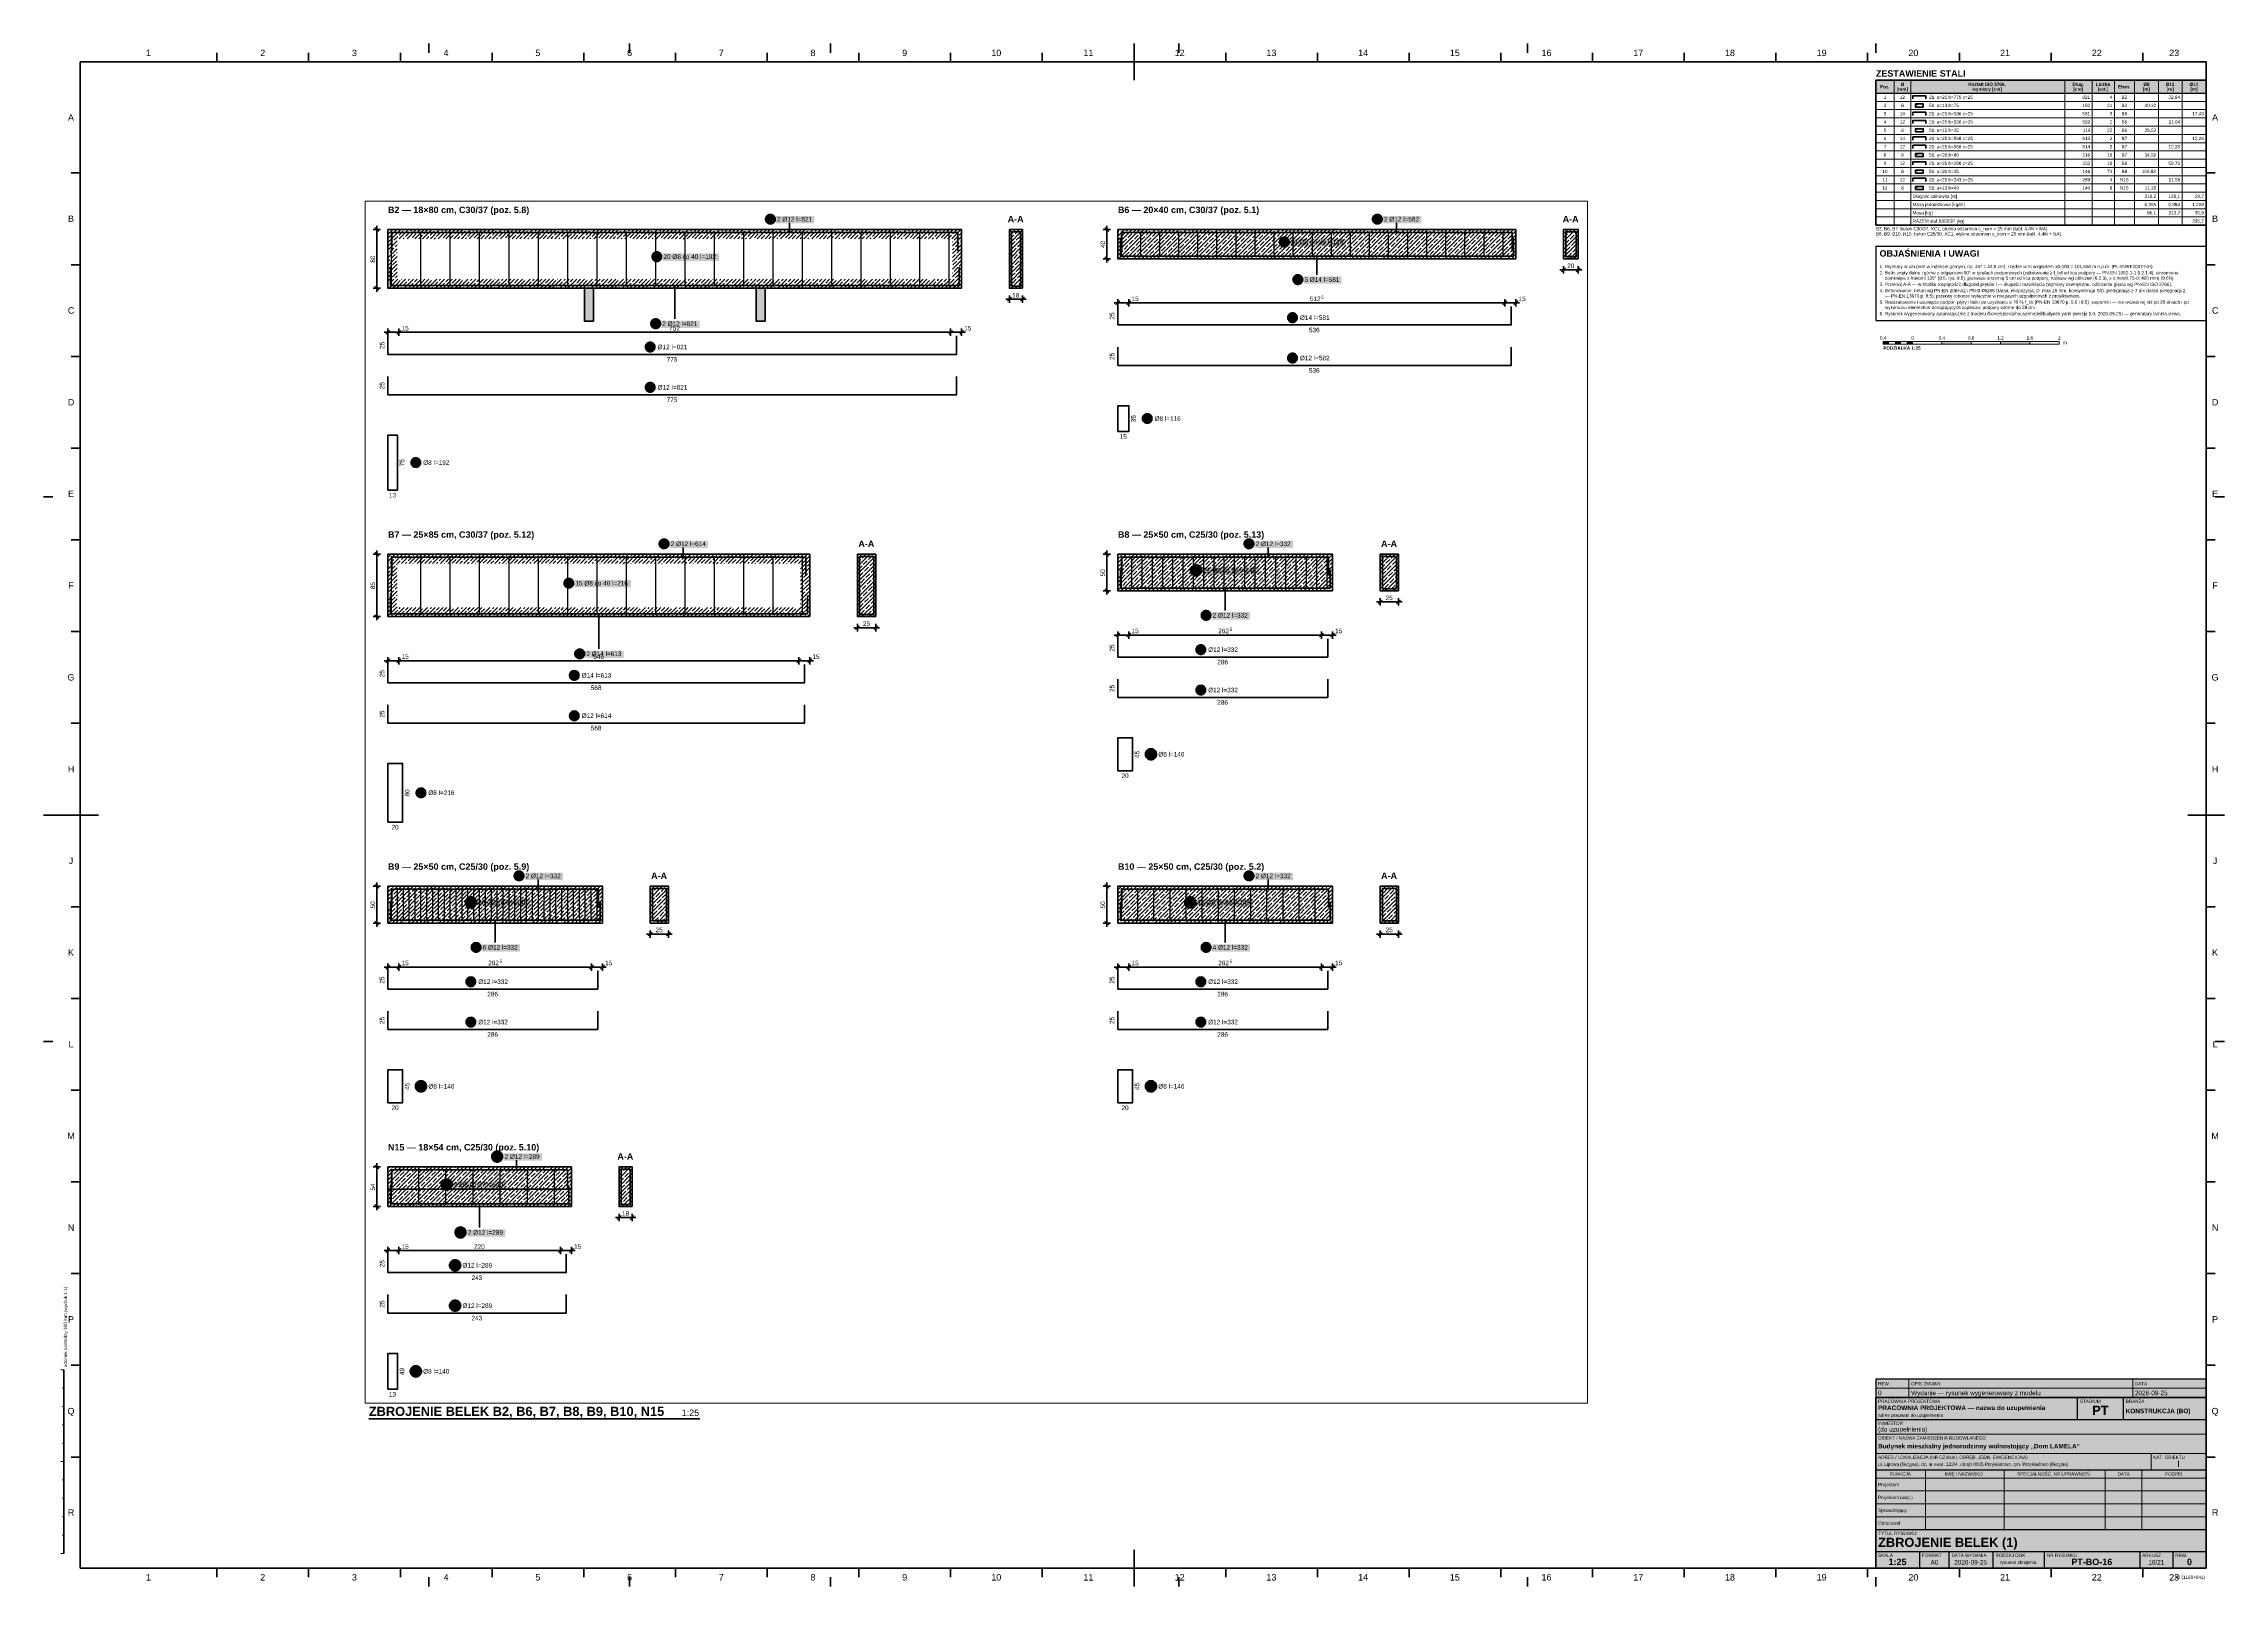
# Paper-space layout 'Arkusz PT-BO-16' of a CAD drawing. Header units: metres, sheet in millimetres. Extents: x 0 to 1189, y 0 to 841.
# The model-space entities are those that its viewports show. They can reach past a viewport. Long polylines and large blocks are cut down to what shows.
import ezdxf

# ---------------------------------------------------------------- set-up
doc = ezdxf.new("R2010")
doc.units = ezdxf.units.M
doc.linetypes.add('KRESKOWA', pattern=[5.25, 4.2, -1.05])
for name, color, linetype, lineweight in [('A-KRESKOWANIE', 8, 'Continuous', 18), ('A-MASKA', 7, 'Continuous', 18), ('A-OPISY', 2, 'Continuous', 25), ('K-KONSTR', 7, 'Continuous', 50), ('K-WYMIARY', 1, 'Continuous', 25), ('K-ZBROJENIE', 1, 'Continuous', 100), ('K-ZBROJENIE-OPIS', 2, 'Continuous', 25), ('R-OPISY', 7, 'Continuous', 25), ('R-RAMKA', 7, 'Continuous', 50), ('R-TABLICZKA', 7, 'Continuous', 25)]:
    doc.layers.add(name, color=color, linetype=linetype, lineweight=lineweight)
doc.layers.add('R-RZUTNIA', color=8, linetype='Continuous', lineweight=18, plot=False)
doc.styles.add('PL_ARIAL', font='arial.ttf')
doc.styles.add('PL_ARIAL_B', font='arialbd.ttf')

msp = doc.modelspace()

# ---------------------------------------------------------------- hatches: boundary and pattern name
at = {"layer": 'A-MASKA', "true_color": 0xffffff}
for points in [[(5.59, -0.29), (6.113, -0.29), (6.113, -0.189), (5.59, -0.189)], [(13.864, -0.29), (14.386, -0.29), (14.386, -0.189), (13.864, -0.189)], [(12.596, -0.601), (13.359, -0.601), (13.359, -0.5), (12.596, -0.5)], [(4.043, -0.801), (4.812, -0.801), (4.812, -0.7), (4.043, -0.7)], [(12.779, -1.114), (13.301, -1.114), (13.301, -1.012), (12.779, -1.012)], [(4.026, -1.715), (4.549, -1.715), (4.549, -1.614), (4.026, -1.614)], [(4.141, -4.715), (4.664, -4.715), (4.664, -4.614), (4.141, -4.614)], [(12.114, -4.715), (12.636, -4.715), (12.636, -4.614), (12.114, -4.614)], [(11.403, -5.076), (12.172, -5.076), (12.172, -4.975), (11.403, -4.975)], [(2.843, -5.251), (3.612, -5.251), (3.612, -5.15), (2.843, -5.15)], [(11.529, -5.69), (12.051, -5.69), (12.051, -5.588), (11.529, -5.588)], [(2.991, -6.214), (3.514, -6.214), (3.514, -6.112), (2.991, -6.112)], [(2.164, -9.24), (2.686, -9.24), (2.686, -9.139), (2.164, -9.139)], [(12.114, -9.24), (12.636, -9.24), (12.636, -9.139), (12.114, -9.139)], [(1.518, -9.601), (2.237, -9.601), (2.237, -9.5), (1.518, -9.5)], [(11.323, -9.601), (12.092, -9.601), (12.092, -9.5), (11.323, -9.5)], [(1.579, -10.215), (2.101, -10.215), (2.101, -10.114), (1.579, -10.114)], [(11.529, -10.215), (12.051, -10.215), (12.051, -10.114), (11.529, -10.114)], [(1.876, -13.065), (2.399, -13.065), (2.399, -12.964), (1.876, -12.964)], [(1.188, -13.446), (1.907, -13.446), (1.907, -13.345), (1.188, -13.345)], [(1.376, -14.1), (1.899, -14.1), (1.899, -13.998), (1.376, -13.998)]]:
    msp.add_hatch(color=7, dxfattribs=at).paths.add_polyline_path(points)
at = {"layer": 'K-KONSTR', "true_color": 0x000000}
for points in [[(3.1, -1.625), (3.1, -1.175), (2.98, -1.175), (2.98, -1.625)], [(5.44, -1.625), (5.44, -1.175), (5.32, -1.175), (5.32, -1.625)]]:
    msp.add_hatch(color=7, dxfattribs=at).paths.add_polyline_path(points)
at = {"layer": 'K-ZBROJENIE', "true_color": 0x000000}
for points in [[(8.82, -0.414), (8.82, -0.415), (8.82, -0.416), (8.82, -0.417), (8.819, -0.418), (8.819, -0.419), (8.818, -0.42), (8.818, -0.421), (8.817, -0.422), (8.816, -0.423), (8.815, -0.423), (8.814, -0.424), (8.813, -0.424), (8.812, -0.425), (8.811, -0.425), (8.81, -0.425), (8.809, -0.425), (8.808, -0.425), (8.807, -0.425), (8.806, -0.425), (8.805, -0.424), (8.804, -0.424), (8.803, -0.423), (8.802, -0.423), (8.801, -0.422), (8.8, -0.421), (8.8, -0.42), (8.799, -0.419), (8.799, -0.418), (8.798, -0.417), (8.798, -0.416), (8.798, -0.415), (8.798, -0.414), (8.798, -0.413), (8.798, -0.412), (8.798, -0.411), (8.799, -0.41), (8.799, -0.409), (8.8, -0.408), (8.8, -0.407), (8.801, -0.406), (8.802, -0.405), (8.803, -0.405), (8.804, -0.404), (8.805, -0.404), (8.806, -0.403), (8.807, -0.403), (8.808, -0.403), (8.809, -0.403), (8.81, -0.403), (8.811, -0.403), (8.812, -0.403), (8.813, -0.404), (8.814, -0.404), (8.815, -0.405), (8.816, -0.405), (8.817, -0.406), (8.818, -0.407), (8.818, -0.408), (8.819, -0.409), (8.819, -0.41), (8.82, -0.411), (8.82, -0.412), (8.82, -0.413)], [(8.922, -0.414), (8.922, -0.415), (8.922, -0.416), (8.922, -0.417), (8.921, -0.418), (8.921, -0.419), (8.92, -0.42), (8.92, -0.421), (8.919, -0.422), (8.918, -0.423), (8.917, -0.423), (8.916, -0.424), (8.915, -0.424), (8.914, -0.425), (8.913, -0.425), (8.912, -0.425), (8.911, -0.425), (8.91, -0.425), (8.909, -0.425), (8.908, -0.425), (8.907, -0.424), (8.906, -0.424), (8.905, -0.423), (8.904, -0.423), (8.903, -0.422), (8.902, -0.421), (8.902, -0.42), (8.901, -0.419), (8.901, -0.418), (8.9, -0.417), (8.9, -0.416), (8.9, -0.415), (8.9, -0.414), (8.9, -0.413), (8.9, -0.412), (8.9, -0.411), (8.901, -0.41), (8.901, -0.409), (8.902, -0.408), (8.902, -0.407), (8.903, -0.406), (8.904, -0.405), (8.905, -0.405), (8.906, -0.404), (8.907, -0.404), (8.908, -0.403), (8.909, -0.403), (8.91, -0.403), (8.911, -0.403), (8.912, -0.403), (8.913, -0.403), (8.914, -0.403), (8.915, -0.404), (8.916, -0.404), (8.917, -0.405), (8.918, -0.405), (8.919, -0.406), (8.92, -0.407), (8.92, -0.408), (8.921, -0.409), (8.921, -0.41), (8.922, -0.411), (8.922, -0.412), (8.922, -0.413)], [(16.375, -0.414), (16.375, -0.415), (16.375, -0.416), (16.375, -0.417), (16.374, -0.418), (16.374, -0.419), (16.373, -0.42), (16.373, -0.421), (16.372, -0.422), (16.371, -0.423), (16.37, -0.423), (16.369, -0.424), (16.368, -0.424), (16.367, -0.425), (16.366, -0.425), (16.365, -0.425), (16.364, -0.425), (16.363, -0.425), (16.362, -0.425), (16.361, -0.425), (16.36, -0.424), (16.359, -0.424), (16.358, -0.423), (16.357, -0.423), (16.356, -0.422), (16.355, -0.421), (16.355, -0.42), (16.354, -0.419), (16.354, -0.418), (16.353, -0.417), (16.353, -0.416), (16.353, -0.415), (16.353, -0.414), (16.353, -0.413), (16.353, -0.412), (16.353, -0.411), (16.354, -0.41), (16.354, -0.409), (16.355, -0.408), (16.355, -0.407), (16.356, -0.406), (16.357, -0.405), (16.358, -0.405), (16.359, -0.404), (16.36, -0.404), (16.361, -0.403), (16.362, -0.403), (16.363, -0.403), (16.364, -0.403), (16.365, -0.403), (16.366, -0.403), (16.367, -0.403), (16.368, -0.404), (16.369, -0.404), (16.37, -0.405), (16.371, -0.405), (16.372, -0.406), (16.373, -0.407), (16.373, -0.408), (16.374, -0.409), (16.374, -0.41), (16.375, -0.411), (16.375, -0.412), (16.375, -0.413)], [(16.497, -0.414), (16.497, -0.415), (16.497, -0.416), (16.497, -0.417), (16.496, -0.418), (16.496, -0.419), (16.495, -0.42), (16.495, -0.421), (16.494, -0.422), (16.493, -0.423), (16.492, -0.423), (16.491, -0.424), (16.49, -0.424), (16.489, -0.425), (16.488, -0.425), (16.487, -0.425), (16.486, -0.425), (16.485, -0.425), (16.484, -0.425), (16.483, -0.425), (16.482, -0.424), (16.481, -0.424), (16.48, -0.423), (16.479, -0.423), (16.478, -0.422), (16.477, -0.421), (16.477, -0.42), (16.476, -0.419), (16.476, -0.418), (16.475, -0.417), (16.475, -0.416), (16.475, -0.415), (16.475, -0.414), (16.475, -0.413), (16.475, -0.412), (16.475, -0.411), (16.476, -0.41), (16.476, -0.409), (16.477, -0.408), (16.477, -0.407), (16.478, -0.406), (16.479, -0.405), (16.48, -0.405), (16.481, -0.404), (16.482, -0.404), (16.483, -0.403), (16.484, -0.403), (16.485, -0.403), (16.486, -0.403), (16.487, -0.403), (16.488, -0.403), (16.489, -0.403), (16.49, -0.404), (16.491, -0.404), (16.492, -0.405), (16.493, -0.405), (16.494, -0.406), (16.495, -0.407), (16.495, -0.408), (16.496, -0.409), (16.496, -0.41), (16.497, -0.411), (16.497, -0.412), (16.497, -0.413)], [(16.376, -0.735), (16.376, -0.736), (16.376, -0.737), (16.376, -0.738), (16.375, -0.739), (16.375, -0.74), (16.374, -0.741), (16.374, -0.742), (16.373, -0.743), (16.372, -0.744), (16.371, -0.744), (16.37, -0.745), (16.369, -0.745), (16.368, -0.746), (16.367, -0.746), (16.366, -0.746), (16.365, -0.746), (16.364, -0.746), (16.363, -0.746), (16.362, -0.746), (16.361, -0.745), (16.36, -0.745), (16.359, -0.744), (16.358, -0.744), (16.357, -0.743), (16.356, -0.742), (16.356, -0.741), (16.355, -0.74), (16.355, -0.739), (16.354, -0.738), (16.354, -0.737), (16.354, -0.736), (16.354, -0.735), (16.354, -0.734), (16.354, -0.733), (16.354, -0.732), (16.355, -0.731), (16.355, -0.73), (16.356, -0.729), (16.356, -0.728), (16.357, -0.727), (16.358, -0.726), (16.359, -0.726), (16.36, -0.725), (16.361, -0.725), (16.362, -0.724), (16.363, -0.724), (16.364, -0.724), (16.365, -0.724), (16.366, -0.724), (16.367, -0.724), (16.368, -0.724), (16.369, -0.725), (16.37, -0.725), (16.371, -0.726), (16.372, -0.726), (16.373, -0.727), (16.374, -0.728), (16.374, -0.729), (16.375, -0.73), (16.375, -0.731), (16.376, -0.732), (16.376, -0.733), (16.376, -0.734)], [(16.436, -0.735), (16.436, -0.736), (16.436, -0.737), (16.436, -0.738), (16.435, -0.739), (16.435, -0.74), (16.434, -0.741), (16.434, -0.742), (16.433, -0.743), (16.432, -0.744), (16.431, -0.744), (16.43, -0.745), (16.429, -0.745), (16.428, -0.746), (16.427, -0.746), (16.426, -0.746), (16.425, -0.746), (16.424, -0.746), (16.423, -0.746), (16.422, -0.746), (16.421, -0.745), (16.42, -0.745), (16.419, -0.744), (16.418, -0.744), (16.417, -0.743), (16.416, -0.742), (16.416, -0.741), (16.415, -0.74), (16.415, -0.739), (16.414, -0.738), (16.414, -0.737), (16.414, -0.736), (16.414, -0.735), (16.414, -0.734), (16.414, -0.733), (16.414, -0.732), (16.415, -0.731), (16.415, -0.73), (16.416, -0.729), (16.416, -0.728), (16.417, -0.727), (16.418, -0.726), (16.419, -0.726), (16.42, -0.725), (16.421, -0.725), (16.422, -0.724), (16.423, -0.724), (16.424, -0.724), (16.425, -0.724), (16.426, -0.724), (16.427, -0.724), (16.428, -0.724), (16.429, -0.725), (16.43, -0.725), (16.431, -0.726), (16.432, -0.726), (16.433, -0.727), (16.434, -0.728), (16.434, -0.729), (16.435, -0.73), (16.435, -0.731), (16.436, -0.732), (16.436, -0.733), (16.436, -0.734)], [(16.496, -0.735), (16.496, -0.736), (16.496, -0.737), (16.496, -0.738), (16.495, -0.739), (16.495, -0.74), (16.494, -0.741), (16.494, -0.742), (16.493, -0.743), (16.492, -0.744), (16.491, -0.744), (16.49, -0.745), (16.489, -0.745), (16.488, -0.746), (16.487, -0.746), (16.486, -0.746), (16.485, -0.746), (16.484, -0.746), (16.483, -0.746), (16.482, -0.746), (16.481, -0.745), (16.48, -0.745), (16.479, -0.744), (16.478, -0.744), (16.477, -0.743), (16.476, -0.742), (16.476, -0.741), (16.475, -0.74), (16.475, -0.739), (16.474, -0.738), (16.474, -0.737), (16.474, -0.736), (16.474, -0.735), (16.474, -0.734), (16.474, -0.733), (16.474, -0.732), (16.475, -0.731), (16.475, -0.73), (16.476, -0.729), (16.476, -0.728), (16.477, -0.727), (16.478, -0.726), (16.479, -0.726), (16.48, -0.725), (16.481, -0.725), (16.482, -0.724), (16.483, -0.724), (16.484, -0.724), (16.485, -0.724), (16.486, -0.724), (16.487, -0.724), (16.488, -0.724), (16.489, -0.725), (16.49, -0.725), (16.491, -0.726), (16.492, -0.726), (16.493, -0.727), (16.494, -0.728), (16.494, -0.729), (16.495, -0.73), (16.495, -0.731), (16.496, -0.732), (16.496, -0.733), (16.496, -0.734)], [(8.82, -1.136), (8.82, -1.137), (8.82, -1.138), (8.82, -1.139), (8.819, -1.14), (8.819, -1.141), (8.818, -1.142), (8.818, -1.143), (8.817, -1.144), (8.816, -1.145), (8.815, -1.145), (8.814, -1.146), (8.813, -1.146), (8.812, -1.147), (8.811, -1.147), (8.81, -1.147), (8.809, -1.147), (8.808, -1.147), (8.807, -1.147), (8.806, -1.147), (8.805, -1.146), (8.804, -1.146), (8.803, -1.145), (8.802, -1.145), (8.801, -1.144), (8.8, -1.143), (8.8, -1.142), (8.799, -1.141), (8.799, -1.14), (8.798, -1.139), (8.798, -1.138), (8.798, -1.137), (8.798, -1.136), (8.798, -1.135), (8.798, -1.134), (8.798, -1.133), (8.799, -1.132), (8.799, -1.131), (8.8, -1.13), (8.8, -1.129), (8.801, -1.128), (8.802, -1.127), (8.803, -1.127), (8.804, -1.126), (8.805, -1.126), (8.806, -1.125), (8.807, -1.125), (8.808, -1.125), (8.809, -1.125), (8.81, -1.125), (8.811, -1.125), (8.812, -1.125), (8.813, -1.126), (8.814, -1.126), (8.815, -1.127), (8.816, -1.127), (8.817, -1.128), (8.818, -1.129), (8.818, -1.13), (8.819, -1.131), (8.819, -1.132), (8.82, -1.133), (8.82, -1.134), (8.82, -1.135)], [(8.922, -1.136), (8.922, -1.137), (8.922, -1.138), (8.922, -1.139), (8.921, -1.14), (8.921, -1.141), (8.92, -1.142), (8.92, -1.143), (8.919, -1.144), (8.918, -1.145), (8.917, -1.145), (8.916, -1.146), (8.915, -1.146), (8.914, -1.147), (8.913, -1.147), (8.912, -1.147), (8.911, -1.147), (8.91, -1.147), (8.909, -1.147), (8.908, -1.147), (8.907, -1.146), (8.906, -1.146), (8.905, -1.145), (8.904, -1.145), (8.903, -1.144), (8.902, -1.143), (8.902, -1.142), (8.901, -1.141), (8.901, -1.14), (8.9, -1.139), (8.9, -1.138), (8.9, -1.137), (8.9, -1.136), (8.9, -1.135), (8.9, -1.134), (8.9, -1.133), (8.901, -1.132), (8.901, -1.131), (8.902, -1.13), (8.902, -1.129), (8.903, -1.128), (8.904, -1.127), (8.905, -1.127), (8.906, -1.126), (8.907, -1.126), (8.908, -1.125), (8.909, -1.125), (8.91, -1.125), (8.911, -1.125), (8.912, -1.125), (8.913, -1.125), (8.914, -1.125), (8.915, -1.126), (8.916, -1.126), (8.917, -1.127), (8.918, -1.127), (8.919, -1.128), (8.92, -1.129), (8.92, -1.13), (8.921, -1.131), (8.921, -1.132), (8.922, -1.133), (8.922, -1.134), (8.922, -1.135)], [(6.75, -4.839), (6.75, -4.84), (6.75, -4.841), (6.75, -4.842), (6.749, -4.843), (6.749, -4.844), (6.748, -4.845), (6.748, -4.846), (6.747, -4.847), (6.746, -4.848), (6.745, -4.848), (6.744, -4.849), (6.743, -4.849), (6.742, -4.85), (6.741, -4.85), (6.74, -4.85), (6.739, -4.85), (6.738, -4.85), (6.737, -4.85), (6.736, -4.85), (6.735, -4.849), (6.734, -4.849), (6.733, -4.848), (6.732, -4.848), (6.731, -4.847), (6.73, -4.846), (6.73, -4.845), (6.729, -4.844), (6.729, -4.843), (6.728, -4.842), (6.728, -4.841), (6.728, -4.84), (6.728, -4.839), (6.728, -4.838), (6.728, -4.837), (6.728, -4.836), (6.729, -4.835), (6.729, -4.834), (6.73, -4.833), (6.73, -4.832), (6.731, -4.831), (6.732, -4.83), (6.733, -4.83), (6.734, -4.829), (6.735, -4.829), (6.736, -4.828), (6.737, -4.828), (6.738, -4.828), (6.739, -4.828), (6.74, -4.828), (6.741, -4.828), (6.742, -4.828), (6.743, -4.829), (6.744, -4.829), (6.745, -4.83), (6.746, -4.83), (6.747, -4.831), (6.748, -4.832), (6.748, -4.833), (6.749, -4.834), (6.749, -4.835), (6.75, -4.836), (6.75, -4.837), (6.75, -4.838)], [(6.922, -4.839), (6.922, -4.84), (6.922, -4.841), (6.922, -4.842), (6.921, -4.843), (6.921, -4.844), (6.92, -4.845), (6.92, -4.846), (6.919, -4.847), (6.918, -4.848), (6.917, -4.848), (6.916, -4.849), (6.915, -4.849), (6.914, -4.85), (6.913, -4.85), (6.912, -4.85), (6.911, -4.85), (6.91, -4.85), (6.909, -4.85), (6.908, -4.85), (6.907, -4.849), (6.906, -4.849), (6.905, -4.848), (6.904, -4.848), (6.903, -4.847), (6.902, -4.846), (6.902, -4.845), (6.901, -4.844), (6.901, -4.843), (6.9, -4.842), (6.9, -4.841), (6.9, -4.84), (6.9, -4.839), (6.9, -4.838), (6.9, -4.837), (6.9, -4.836), (6.901, -4.835), (6.901, -4.834), (6.902, -4.833), (6.902, -4.832), (6.903, -4.831), (6.904, -4.83), (6.905, -4.83), (6.906, -4.829), (6.907, -4.829), (6.908, -4.828), (6.909, -4.828), (6.91, -4.828), (6.911, -4.828), (6.912, -4.828), (6.913, -4.828), (6.914, -4.828), (6.915, -4.829), (6.916, -4.829), (6.917, -4.83), (6.918, -4.83), (6.919, -4.831), (6.92, -4.832), (6.92, -4.833), (6.921, -4.834), (6.921, -4.835), (6.922, -4.836), (6.922, -4.837), (6.922, -4.838)], [(13.875, -4.839), (13.875, -4.84), (13.875, -4.841), (13.875, -4.842), (13.874, -4.843), (13.874, -4.844), (13.873, -4.845), (13.873, -4.846), (13.872, -4.847), (13.871, -4.848), (13.87, -4.848), (13.869, -4.849), (13.868, -4.849), (13.867, -4.85), (13.866, -4.85), (13.865, -4.85), (13.864, -4.85), (13.863, -4.85), (13.862, -4.85), (13.861, -4.85), (13.86, -4.849), (13.859, -4.849), (13.858, -4.848), (13.857, -4.848), (13.856, -4.847), (13.855, -4.846), (13.855, -4.845), (13.854, -4.844), (13.854, -4.843), (13.853, -4.842), (13.853, -4.841), (13.853, -4.84), (13.853, -4.839), (13.853, -4.838), (13.853, -4.837), (13.853, -4.836), (13.854, -4.835), (13.854, -4.834), (13.855, -4.833), (13.855, -4.832), (13.856, -4.831), (13.857, -4.83), (13.858, -4.83), (13.859, -4.829), (13.86, -4.829), (13.861, -4.828), (13.862, -4.828), (13.863, -4.828), (13.864, -4.828), (13.865, -4.828), (13.866, -4.828), (13.867, -4.828), (13.868, -4.829), (13.869, -4.829), (13.87, -4.83), (13.871, -4.83), (13.872, -4.831), (13.873, -4.832), (13.873, -4.833), (13.874, -4.834), (13.874, -4.835), (13.875, -4.836), (13.875, -4.837), (13.875, -4.838)], [(14.047, -4.839), (14.047, -4.84), (14.047, -4.841), (14.047, -4.842), (14.046, -4.843), (14.046, -4.844), (14.045, -4.845), (14.045, -4.846), (14.044, -4.847), (14.043, -4.848), (14.042, -4.848), (14.041, -4.849), (14.04, -4.849), (14.039, -4.85), (14.038, -4.85), (14.037, -4.85), (14.036, -4.85), (14.035, -4.85), (14.034, -4.85), (14.033, -4.85), (14.032, -4.849), (14.031, -4.849), (14.03, -4.848), (14.029, -4.848), (14.028, -4.847), (14.027, -4.846), (14.027, -4.845), (14.026, -4.844), (14.026, -4.843), (14.025, -4.842), (14.025, -4.841), (14.025, -4.84), (14.025, -4.839), (14.025, -4.838), (14.025, -4.837), (14.025, -4.836), (14.026, -4.835), (14.026, -4.834), (14.027, -4.833), (14.027, -4.832), (14.028, -4.831), (14.029, -4.83), (14.03, -4.83), (14.031, -4.829), (14.032, -4.829), (14.033, -4.828), (14.034, -4.828), (14.035, -4.828), (14.036, -4.828), (14.037, -4.828), (14.038, -4.828), (14.039, -4.828), (14.04, -4.829), (14.041, -4.829), (14.042, -4.83), (14.043, -4.83), (14.044, -4.831), (14.045, -4.832), (14.045, -4.833), (14.046, -4.834), (14.046, -4.835), (14.047, -4.836), (14.047, -4.837), (14.047, -4.838)], [(13.875, -5.261), (13.875, -5.262), (13.875, -5.263), (13.875, -5.264), (13.874, -5.265), (13.874, -5.266), (13.873, -5.267), (13.873, -5.268), (13.872, -5.269), (13.871, -5.27), (13.87, -5.27), (13.869, -5.271), (13.868, -5.271), (13.867, -5.272), (13.866, -5.272), (13.865, -5.272), (13.864, -5.272), (13.863, -5.272), (13.862, -5.272), (13.861, -5.272), (13.86, -5.271), (13.859, -5.271), (13.858, -5.27), (13.857, -5.27), (13.856, -5.269), (13.855, -5.268), (13.855, -5.267), (13.854, -5.266), (13.854, -5.265), (13.853, -5.264), (13.853, -5.263), (13.853, -5.262), (13.853, -5.261), (13.853, -5.26), (13.853, -5.259), (13.853, -5.258), (13.854, -5.257), (13.854, -5.256), (13.855, -5.255), (13.855, -5.254), (13.856, -5.253), (13.857, -5.252), (13.858, -5.252), (13.859, -5.251), (13.86, -5.251), (13.861, -5.25), (13.862, -5.25), (13.863, -5.25), (13.864, -5.25), (13.865, -5.25), (13.866, -5.25), (13.867, -5.25), (13.868, -5.251), (13.869, -5.251), (13.87, -5.252), (13.871, -5.252), (13.872, -5.253), (13.873, -5.254), (13.873, -5.255), (13.874, -5.256), (13.874, -5.257), (13.875, -5.258), (13.875, -5.259), (13.875, -5.26)], [(14.047, -5.261), (14.047, -5.262), (14.047, -5.263), (14.047, -5.264), (14.046, -5.265), (14.046, -5.266), (14.045, -5.267), (14.045, -5.268), (14.044, -5.269), (14.043, -5.27), (14.042, -5.27), (14.041, -5.271), (14.04, -5.271), (14.039, -5.272), (14.038, -5.272), (14.037, -5.272), (14.036, -5.272), (14.035, -5.272), (14.034, -5.272), (14.033, -5.272), (14.032, -5.271), (14.031, -5.271), (14.03, -5.27), (14.029, -5.27), (14.028, -5.269), (14.027, -5.268), (14.027, -5.267), (14.026, -5.266), (14.026, -5.265), (14.025, -5.264), (14.025, -5.263), (14.025, -5.262), (14.025, -5.261), (14.025, -5.26), (14.025, -5.259), (14.025, -5.258), (14.026, -5.257), (14.026, -5.256), (14.027, -5.255), (14.027, -5.254), (14.028, -5.253), (14.029, -5.252), (14.03, -5.252), (14.031, -5.251), (14.032, -5.251), (14.033, -5.25), (14.034, -5.25), (14.035, -5.25), (14.036, -5.25), (14.037, -5.25), (14.038, -5.25), (14.039, -5.25), (14.04, -5.251), (14.041, -5.251), (14.042, -5.252), (14.043, -5.252), (14.044, -5.253), (14.045, -5.254), (14.045, -5.255), (14.046, -5.256), (14.046, -5.257), (14.047, -5.258), (14.047, -5.259), (14.047, -5.26)], [(6.751, -5.61), (6.751, -5.611), (6.751, -5.612), (6.751, -5.613), (6.75, -5.614), (6.75, -5.615), (6.749, -5.616), (6.749, -5.617), (6.748, -5.618), (6.747, -5.619), (6.746, -5.619), (6.745, -5.62), (6.744, -5.62), (6.743, -5.621), (6.742, -5.621), (6.741, -5.621), (6.74, -5.621), (6.739, -5.621), (6.738, -5.621), (6.737, -5.621), (6.736, -5.62), (6.735, -5.62), (6.734, -5.619), (6.733, -5.619), (6.732, -5.618), (6.731, -5.617), (6.731, -5.616), (6.73, -5.615), (6.73, -5.614), (6.729, -5.613), (6.729, -5.612), (6.729, -5.611), (6.729, -5.61), (6.729, -5.609), (6.729, -5.608), (6.729, -5.607), (6.73, -5.606), (6.73, -5.605), (6.731, -5.604), (6.731, -5.603), (6.732, -5.602), (6.733, -5.601), (6.734, -5.601), (6.735, -5.6), (6.736, -5.6), (6.737, -5.599), (6.738, -5.599), (6.739, -5.599), (6.74, -5.599), (6.741, -5.599), (6.742, -5.599), (6.743, -5.599), (6.744, -5.6), (6.745, -5.6), (6.746, -5.601), (6.747, -5.601), (6.748, -5.602), (6.749, -5.603), (6.749, -5.604), (6.75, -5.605), (6.75, -5.606), (6.751, -5.607), (6.751, -5.608), (6.751, -5.609)], [(6.921, -5.61), (6.921, -5.611), (6.921, -5.612), (6.921, -5.613), (6.92, -5.614), (6.92, -5.615), (6.919, -5.616), (6.919, -5.617), (6.918, -5.618), (6.917, -5.619), (6.916, -5.619), (6.915, -5.62), (6.914, -5.62), (6.913, -5.621), (6.912, -5.621), (6.911, -5.621), (6.91, -5.621), (6.909, -5.621), (6.908, -5.621), (6.907, -5.621), (6.906, -5.62), (6.905, -5.62), (6.904, -5.619), (6.903, -5.619), (6.902, -5.618), (6.901, -5.617), (6.901, -5.616), (6.9, -5.615), (6.9, -5.614), (6.899, -5.613), (6.899, -5.612), (6.899, -5.611), (6.899, -5.61), (6.899, -5.609), (6.899, -5.608), (6.899, -5.607), (6.9, -5.606), (6.9, -5.605), (6.901, -5.604), (6.901, -5.603), (6.902, -5.602), (6.903, -5.601), (6.904, -5.601), (6.905, -5.6), (6.906, -5.6), (6.907, -5.599), (6.908, -5.599), (6.909, -5.599), (6.91, -5.599), (6.911, -5.599), (6.912, -5.599), (6.913, -5.599), (6.914, -5.6), (6.915, -5.6), (6.916, -5.601), (6.917, -5.601), (6.918, -5.602), (6.919, -5.603), (6.919, -5.604), (6.92, -5.605), (6.92, -5.606), (6.921, -5.607), (6.921, -5.608), (6.921, -5.609)], [(3.925, -9.364), (3.925, -9.365), (3.925, -9.366), (3.925, -9.367), (3.924, -9.368), (3.924, -9.369), (3.923, -9.37), (3.923, -9.371), (3.922, -9.372), (3.921, -9.373), (3.92, -9.373), (3.919, -9.374), (3.918, -9.374), (3.917, -9.375), (3.916, -9.375), (3.915, -9.375), (3.914, -9.375), (3.913, -9.375), (3.912, -9.375), (3.911, -9.375), (3.91, -9.374), (3.909, -9.374), (3.908, -9.373), (3.907, -9.373), (3.906, -9.372), (3.905, -9.371), (3.905, -9.37), (3.904, -9.369), (3.904, -9.368), (3.903, -9.367), (3.903, -9.366), (3.903, -9.365), (3.903, -9.364), (3.903, -9.363), (3.903, -9.362), (3.903, -9.361), (3.904, -9.36), (3.904, -9.359), (3.905, -9.358), (3.905, -9.357), (3.906, -9.356), (3.907, -9.355), (3.908, -9.355), (3.909, -9.354), (3.91, -9.354), (3.911, -9.353), (3.912, -9.353), (3.913, -9.353), (3.914, -9.353), (3.915, -9.353), (3.916, -9.353), (3.917, -9.353), (3.918, -9.354), (3.919, -9.354), (3.92, -9.355), (3.921, -9.355), (3.922, -9.356), (3.923, -9.357), (3.923, -9.358), (3.924, -9.359), (3.924, -9.36), (3.925, -9.361), (3.925, -9.362), (3.925, -9.363)], [(4.097, -9.364), (4.097, -9.365), (4.097, -9.366), (4.097, -9.367), (4.096, -9.368), (4.096, -9.369), (4.095, -9.37), (4.095, -9.371), (4.094, -9.372), (4.093, -9.373), (4.092, -9.373), (4.091, -9.374), (4.09, -9.374), (4.089, -9.375), (4.088, -9.375), (4.087, -9.375), (4.086, -9.375), (4.085, -9.375), (4.084, -9.375), (4.083, -9.375), (4.082, -9.374), (4.081, -9.374), (4.08, -9.373), (4.079, -9.373), (4.078, -9.372), (4.077, -9.371), (4.077, -9.37), (4.076, -9.369), (4.076, -9.368), (4.075, -9.367), (4.075, -9.366), (4.075, -9.365), (4.075, -9.364), (4.075, -9.363), (4.075, -9.362), (4.075, -9.361), (4.076, -9.36), (4.076, -9.359), (4.077, -9.358), (4.077, -9.357), (4.078, -9.356), (4.079, -9.355), (4.08, -9.355), (4.081, -9.354), (4.082, -9.354), (4.083, -9.353), (4.084, -9.353), (4.085, -9.353), (4.086, -9.353), (4.087, -9.353), (4.088, -9.353), (4.089, -9.353), (4.09, -9.354), (4.091, -9.354), (4.092, -9.355), (4.093, -9.355), (4.094, -9.356), (4.095, -9.357), (4.095, -9.358), (4.096, -9.359), (4.096, -9.36), (4.097, -9.361), (4.097, -9.362), (4.097, -9.363)], [(13.875, -9.364), (13.875, -9.365), (13.875, -9.366), (13.875, -9.367), (13.874, -9.368), (13.874, -9.369), (13.873, -9.37), (13.873, -9.371), (13.872, -9.372), (13.871, -9.373), (13.87, -9.373), (13.869, -9.374), (13.868, -9.374), (13.867, -9.375), (13.866, -9.375), (13.865, -9.375), (13.864, -9.375), (13.863, -9.375), (13.862, -9.375), (13.861, -9.375), (13.86, -9.374), (13.859, -9.374), (13.858, -9.373), (13.857, -9.373), (13.856, -9.372), (13.855, -9.371), (13.855, -9.37), (13.854, -9.369), (13.854, -9.368), (13.853, -9.367), (13.853, -9.366), (13.853, -9.365), (13.853, -9.364), (13.853, -9.363), (13.853, -9.362), (13.853, -9.361), (13.854, -9.36), (13.854, -9.359), (13.855, -9.358), (13.855, -9.357), (13.856, -9.356), (13.857, -9.355), (13.858, -9.355), (13.859, -9.354), (13.86, -9.354), (13.861, -9.353), (13.862, -9.353), (13.863, -9.353), (13.864, -9.353), (13.865, -9.353), (13.866, -9.353), (13.867, -9.353), (13.868, -9.354), (13.869, -9.354), (13.87, -9.355), (13.871, -9.355), (13.872, -9.356), (13.873, -9.357), (13.873, -9.358), (13.874, -9.359), (13.874, -9.36), (13.875, -9.361), (13.875, -9.362), (13.875, -9.363)], [(14.047, -9.364), (14.047, -9.365), (14.047, -9.366), (14.047, -9.367), (14.046, -9.368), (14.046, -9.369), (14.045, -9.37), (14.045, -9.371), (14.044, -9.372), (14.043, -9.373), (14.042, -9.373), (14.041, -9.374), (14.04, -9.374), (14.039, -9.375), (14.038, -9.375), (14.037, -9.375), (14.036, -9.375), (14.035, -9.375), (14.034, -9.375), (14.033, -9.375), (14.032, -9.374), (14.031, -9.374), (14.03, -9.373), (14.029, -9.373), (14.028, -9.372), (14.027, -9.371), (14.027, -9.37), (14.026, -9.369), (14.026, -9.368), (14.025, -9.367), (14.025, -9.366), (14.025, -9.365), (14.025, -9.364), (14.025, -9.363), (14.025, -9.362), (14.025, -9.361), (14.026, -9.36), (14.026, -9.359), (14.027, -9.358), (14.027, -9.357), (14.028, -9.356), (14.029, -9.355), (14.03, -9.355), (14.031, -9.354), (14.032, -9.354), (14.033, -9.353), (14.034, -9.353), (14.035, -9.353), (14.036, -9.353), (14.037, -9.353), (14.038, -9.353), (14.039, -9.353), (14.04, -9.354), (14.041, -9.354), (14.042, -9.355), (14.043, -9.355), (14.044, -9.356), (14.045, -9.357), (14.045, -9.358), (14.046, -9.359), (14.046, -9.36), (14.047, -9.361), (14.047, -9.362), (14.047, -9.363)], [(3.925, -9.786), (3.925, -9.787), (3.925, -9.788), (3.925, -9.789), (3.924, -9.79), (3.924, -9.791), (3.923, -9.792), (3.923, -9.793), (3.922, -9.794), (3.921, -9.795), (3.92, -9.795), (3.919, -9.796), (3.918, -9.796), (3.917, -9.797), (3.916, -9.797), (3.915, -9.797), (3.914, -9.797), (3.913, -9.797), (3.912, -9.797), (3.911, -9.797), (3.91, -9.796), (3.909, -9.796), (3.908, -9.795), (3.907, -9.795), (3.906, -9.794), (3.905, -9.793), (3.905, -9.792), (3.904, -9.791), (3.904, -9.79), (3.903, -9.789), (3.903, -9.788), (3.903, -9.787), (3.903, -9.786), (3.903, -9.785), (3.903, -9.784), (3.903, -9.783), (3.904, -9.782), (3.904, -9.781), (3.905, -9.78), (3.905, -9.779), (3.906, -9.778), (3.907, -9.777), (3.908, -9.777), (3.909, -9.776), (3.91, -9.776), (3.911, -9.775), (3.912, -9.775), (3.913, -9.775), (3.914, -9.775), (3.915, -9.775), (3.916, -9.775), (3.917, -9.775), (3.918, -9.776), (3.919, -9.776), (3.92, -9.777), (3.921, -9.777), (3.922, -9.778), (3.923, -9.779), (3.923, -9.78), (3.924, -9.781), (3.924, -9.782), (3.925, -9.783), (3.925, -9.784), (3.925, -9.785)], [(3.96, -9.786), (3.96, -9.787), (3.959, -9.788), (3.959, -9.789), (3.959, -9.79), (3.958, -9.791), (3.958, -9.792), (3.957, -9.793), (3.956, -9.794), (3.956, -9.795), (3.955, -9.795), (3.954, -9.796), (3.953, -9.796), (3.952, -9.797), (3.951, -9.797), (3.95, -9.797), (3.948, -9.797), (3.947, -9.797), (3.946, -9.797), (3.945, -9.797), (3.944, -9.796), (3.943, -9.796), (3.942, -9.795), (3.941, -9.795), (3.94, -9.794), (3.94, -9.793), (3.939, -9.792), (3.938, -9.791), (3.938, -9.79), (3.938, -9.789), (3.937, -9.788), (3.937, -9.787), (3.937, -9.786), (3.937, -9.785), (3.937, -9.784), (3.938, -9.783), (3.938, -9.782), (3.938, -9.781), (3.939, -9.78), (3.94, -9.779), (3.94, -9.778), (3.941, -9.777), (3.942, -9.777), (3.943, -9.776), (3.944, -9.776), (3.945, -9.775), (3.946, -9.775), (3.947, -9.775), (3.948, -9.775), (3.95, -9.775), (3.951, -9.775), (3.952, -9.775), (3.953, -9.776), (3.954, -9.776), (3.955, -9.777), (3.956, -9.777), (3.956, -9.778), (3.957, -9.779), (3.958, -9.78), (3.958, -9.781), (3.959, -9.782), (3.959, -9.783), (3.959, -9.784), (3.96, -9.785)], [(3.994, -9.786), (3.994, -9.787), (3.994, -9.788), (3.994, -9.789), (3.993, -9.79), (3.993, -9.791), (3.992, -9.792), (3.991, -9.793), (3.991, -9.794), (3.99, -9.795), (3.989, -9.795), (3.988, -9.796), (3.987, -9.796), (3.986, -9.797), (3.985, -9.797), (3.984, -9.797), (3.983, -9.797), (3.982, -9.797), (3.981, -9.797), (3.98, -9.797), (3.978, -9.796), (3.977, -9.796), (3.977, -9.795), (3.976, -9.795), (3.975, -9.794), (3.974, -9.793), (3.973, -9.792), (3.973, -9.791), (3.972, -9.79), (3.972, -9.789), (3.972, -9.788), (3.972, -9.787), (3.972, -9.786), (3.972, -9.785), (3.972, -9.784), (3.972, -9.783), (3.972, -9.782), (3.973, -9.781), (3.973, -9.78), (3.974, -9.779), (3.975, -9.778), (3.976, -9.777), (3.977, -9.777), (3.977, -9.776), (3.978, -9.776), (3.98, -9.775), (3.981, -9.775), (3.982, -9.775), (3.983, -9.775), (3.984, -9.775), (3.985, -9.775), (3.986, -9.775), (3.987, -9.776), (3.988, -9.776), (3.989, -9.777), (3.99, -9.777), (3.991, -9.778), (3.991, -9.779), (3.992, -9.78), (3.993, -9.781), (3.993, -9.782), (3.994, -9.783), (3.994, -9.784), (3.994, -9.785)], [(4.028, -9.786), (4.028, -9.787), (4.028, -9.788), (4.028, -9.789), (4.028, -9.79), (4.027, -9.791), (4.027, -9.792), (4.026, -9.793), (4.025, -9.794), (4.024, -9.795), (4.023, -9.795), (4.023, -9.796), (4.022, -9.796), (4.02, -9.797), (4.019, -9.797), (4.018, -9.797), (4.017, -9.797), (4.016, -9.797), (4.015, -9.797), (4.014, -9.797), (4.013, -9.796), (4.012, -9.796), (4.011, -9.795), (4.01, -9.795), (4.009, -9.794), (4.009, -9.793), (4.008, -9.792), (4.007, -9.791), (4.007, -9.79), (4.006, -9.789), (4.006, -9.788), (4.006, -9.787), (4.006, -9.786), (4.006, -9.785), (4.006, -9.784), (4.006, -9.783), (4.007, -9.782), (4.007, -9.781), (4.008, -9.78), (4.009, -9.779), (4.009, -9.778), (4.01, -9.777), (4.011, -9.777), (4.012, -9.776), (4.013, -9.776), (4.014, -9.775), (4.015, -9.775), (4.016, -9.775), (4.017, -9.775), (4.018, -9.775), (4.019, -9.775), (4.02, -9.775), (4.022, -9.776), (4.023, -9.776), (4.023, -9.777), (4.024, -9.777), (4.025, -9.778), (4.026, -9.779), (4.027, -9.78), (4.027, -9.781), (4.028, -9.782), (4.028, -9.783), (4.028, -9.784), (4.028, -9.785)], [(4.063, -9.786), (4.063, -9.787), (4.063, -9.788), (4.062, -9.789), (4.062, -9.79), (4.062, -9.791), (4.061, -9.792), (4.06, -9.793), (4.06, -9.794), (4.059, -9.795), (4.058, -9.795), (4.057, -9.796), (4.056, -9.796), (4.055, -9.797), (4.054, -9.797), (4.053, -9.797), (4.052, -9.797), (4.05, -9.797), (4.049, -9.797), (4.048, -9.797), (4.047, -9.796), (4.046, -9.796), (4.045, -9.795), (4.044, -9.795), (4.044, -9.794), (4.043, -9.793), (4.042, -9.792), (4.042, -9.791), (4.041, -9.79), (4.041, -9.789), (4.041, -9.788), (4.04, -9.787), (4.04, -9.786), (4.04, -9.785), (4.041, -9.784), (4.041, -9.783), (4.041, -9.782), (4.042, -9.781), (4.042, -9.78), (4.043, -9.779), (4.044, -9.778), (4.044, -9.777), (4.045, -9.777), (4.046, -9.776), (4.047, -9.776), (4.048, -9.775), (4.049, -9.775), (4.05, -9.775), (4.052, -9.775), (4.053, -9.775), (4.054, -9.775), (4.055, -9.775), (4.056, -9.776), (4.057, -9.776), (4.058, -9.777), (4.059, -9.777), (4.06, -9.778), (4.06, -9.779), (4.061, -9.78), (4.062, -9.781), (4.062, -9.782), (4.062, -9.783), (4.063, -9.784), (4.063, -9.785)], [(4.097, -9.786), (4.097, -9.787), (4.097, -9.788), (4.097, -9.789), (4.096, -9.79), (4.096, -9.791), (4.095, -9.792), (4.095, -9.793), (4.094, -9.794), (4.093, -9.795), (4.092, -9.795), (4.091, -9.796), (4.09, -9.796), (4.089, -9.797), (4.088, -9.797), (4.087, -9.797), (4.086, -9.797), (4.085, -9.797), (4.084, -9.797), (4.083, -9.797), (4.082, -9.796), (4.081, -9.796), (4.08, -9.795), (4.079, -9.795), (4.078, -9.794), (4.077, -9.793), (4.077, -9.792), (4.076, -9.791), (4.076, -9.79), (4.075, -9.789), (4.075, -9.788), (4.075, -9.787), (4.075, -9.786), (4.075, -9.785), (4.075, -9.784), (4.075, -9.783), (4.076, -9.782), (4.076, -9.781), (4.077, -9.78), (4.077, -9.779), (4.078, -9.778), (4.079, -9.777), (4.08, -9.777), (4.081, -9.776), (4.082, -9.776), (4.083, -9.775), (4.084, -9.775), (4.085, -9.775), (4.086, -9.775), (4.087, -9.775), (4.088, -9.775), (4.089, -9.775), (4.09, -9.776), (4.091, -9.776), (4.092, -9.777), (4.093, -9.777), (4.094, -9.778), (4.095, -9.779), (4.095, -9.78), (4.096, -9.781), (4.096, -9.782), (4.097, -9.783), (4.097, -9.784), (4.097, -9.785)], [(13.875, -9.786), (13.875, -9.787), (13.875, -9.788), (13.875, -9.789), (13.874, -9.79), (13.874, -9.791), (13.873, -9.792), (13.873, -9.793), (13.872, -9.794), (13.871, -9.795), (13.87, -9.795), (13.869, -9.796), (13.868, -9.796), (13.867, -9.797), (13.866, -9.797), (13.865, -9.797), (13.864, -9.797), (13.863, -9.797), (13.862, -9.797), (13.861, -9.797), (13.86, -9.796), (13.859, -9.796), (13.858, -9.795), (13.857, -9.795), (13.856, -9.794), (13.855, -9.793), (13.855, -9.792), (13.854, -9.791), (13.854, -9.79), (13.853, -9.789), (13.853, -9.788), (13.853, -9.787), (13.853, -9.786), (13.853, -9.785), (13.853, -9.784), (13.853, -9.783), (13.854, -9.782), (13.854, -9.781), (13.855, -9.78), (13.855, -9.779), (13.856, -9.778), (13.857, -9.777), (13.858, -9.777), (13.859, -9.776), (13.86, -9.776), (13.861, -9.775), (13.862, -9.775), (13.863, -9.775), (13.864, -9.775), (13.865, -9.775), (13.866, -9.775), (13.867, -9.775), (13.868, -9.776), (13.869, -9.776), (13.87, -9.777), (13.871, -9.777), (13.872, -9.778), (13.873, -9.779), (13.873, -9.78), (13.874, -9.781), (13.874, -9.782), (13.875, -9.783), (13.875, -9.784), (13.875, -9.785)], [(13.933, -9.786), (13.933, -9.787), (13.932, -9.788), (13.932, -9.789), (13.932, -9.79), (13.931, -9.791), (13.931, -9.792), (13.93, -9.793), (13.929, -9.794), (13.928, -9.795), (13.928, -9.795), (13.927, -9.796), (13.926, -9.796), (13.925, -9.797), (13.924, -9.797), (13.922, -9.797), (13.921, -9.797), (13.92, -9.797), (13.919, -9.797), (13.918, -9.797), (13.917, -9.796), (13.916, -9.796), (13.915, -9.795), (13.914, -9.795), (13.913, -9.794), (13.913, -9.793), (13.912, -9.792), (13.911, -9.791), (13.911, -9.79), (13.911, -9.789), (13.91, -9.788), (13.91, -9.787), (13.91, -9.786), (13.91, -9.785), (13.91, -9.784), (13.911, -9.783), (13.911, -9.782), (13.911, -9.781), (13.912, -9.78), (13.913, -9.779), (13.913, -9.778), (13.914, -9.777), (13.915, -9.777), (13.916, -9.776), (13.917, -9.776), (13.918, -9.775), (13.919, -9.775), (13.92, -9.775), (13.921, -9.775), (13.922, -9.775), (13.924, -9.775), (13.925, -9.775), (13.926, -9.776), (13.927, -9.776), (13.928, -9.777), (13.928, -9.777), (13.929, -9.778), (13.93, -9.779), (13.931, -9.78), (13.931, -9.781), (13.932, -9.782), (13.932, -9.783), (13.932, -9.784), (13.933, -9.785)], [(13.99, -9.786), (13.99, -9.787), (13.99, -9.788), (13.989, -9.789), (13.989, -9.79), (13.989, -9.791), (13.988, -9.792), (13.987, -9.793), (13.987, -9.794), (13.986, -9.795), (13.985, -9.795), (13.984, -9.796), (13.983, -9.796), (13.982, -9.797), (13.981, -9.797), (13.98, -9.797), (13.979, -9.797), (13.978, -9.797), (13.976, -9.797), (13.975, -9.797), (13.974, -9.796), (13.973, -9.796), (13.972, -9.795), (13.972, -9.795), (13.971, -9.794), (13.97, -9.793), (13.969, -9.792), (13.969, -9.791), (13.968, -9.79), (13.968, -9.789), (13.968, -9.788), (13.967, -9.787), (13.967, -9.786), (13.967, -9.785), (13.968, -9.784), (13.968, -9.783), (13.968, -9.782), (13.969, -9.781), (13.969, -9.78), (13.97, -9.779), (13.971, -9.778), (13.972, -9.777), (13.972, -9.777), (13.973, -9.776), (13.974, -9.776), (13.975, -9.775), (13.976, -9.775), (13.978, -9.775), (13.979, -9.775), (13.98, -9.775), (13.981, -9.775), (13.982, -9.775), (13.983, -9.776), (13.984, -9.776), (13.985, -9.777), (13.986, -9.777), (13.987, -9.778), (13.987, -9.779), (13.988, -9.78), (13.989, -9.781), (13.989, -9.782), (13.989, -9.783), (13.99, -9.784), (13.99, -9.785)], [(14.047, -9.786), (14.047, -9.787), (14.047, -9.788), (14.047, -9.789), (14.046, -9.79), (14.046, -9.791), (14.045, -9.792), (14.045, -9.793), (14.044, -9.794), (14.043, -9.795), (14.042, -9.795), (14.041, -9.796), (14.04, -9.796), (14.039, -9.797), (14.038, -9.797), (14.037, -9.797), (14.036, -9.797), (14.035, -9.797), (14.034, -9.797), (14.033, -9.797), (14.032, -9.796), (14.031, -9.796), (14.03, -9.795), (14.029, -9.795), (14.028, -9.794), (14.027, -9.793), (14.027, -9.792), (14.026, -9.791), (14.026, -9.79), (14.025, -9.789), (14.025, -9.788), (14.025, -9.787), (14.025, -9.786), (14.025, -9.785), (14.025, -9.784), (14.025, -9.783), (14.026, -9.782), (14.026, -9.781), (14.027, -9.78), (14.027, -9.779), (14.028, -9.778), (14.029, -9.777), (14.03, -9.777), (14.031, -9.776), (14.032, -9.776), (14.033, -9.775), (14.034, -9.775), (14.035, -9.775), (14.036, -9.775), (14.037, -9.775), (14.038, -9.775), (14.039, -9.775), (14.04, -9.776), (14.041, -9.776), (14.042, -9.777), (14.043, -9.777), (14.044, -9.778), (14.045, -9.779), (14.045, -9.78), (14.046, -9.781), (14.046, -9.782), (14.047, -9.783), (14.047, -9.784), (14.047, -9.785)], [(3.5, -13.189), (3.5, -13.19), (3.5, -13.191), (3.5, -13.192), (3.499, -13.193), (3.499, -13.194), (3.498, -13.195), (3.498, -13.196), (3.497, -13.197), (3.496, -13.198), (3.495, -13.198), (3.494, -13.199), (3.493, -13.199), (3.492, -13.2), (3.491, -13.2), (3.49, -13.2), (3.489, -13.2), (3.488, -13.2), (3.487, -13.2), (3.486, -13.2), (3.485, -13.199), (3.484, -13.199), (3.483, -13.198), (3.482, -13.198), (3.481, -13.197), (3.48, -13.196), (3.48, -13.195), (3.479, -13.194), (3.479, -13.193), (3.478, -13.192), (3.478, -13.191), (3.478, -13.19), (3.478, -13.189), (3.478, -13.188), (3.478, -13.187), (3.478, -13.186), (3.479, -13.185), (3.479, -13.184), (3.48, -13.183), (3.48, -13.182), (3.481, -13.181), (3.482, -13.18), (3.483, -13.18), (3.484, -13.179), (3.485, -13.179), (3.486, -13.178), (3.487, -13.178), (3.488, -13.178), (3.489, -13.178), (3.49, -13.178), (3.491, -13.178), (3.492, -13.178), (3.493, -13.179), (3.494, -13.179), (3.495, -13.18), (3.496, -13.18), (3.497, -13.181), (3.498, -13.182), (3.498, -13.183), (3.499, -13.184), (3.499, -13.185), (3.5, -13.186), (3.5, -13.187), (3.5, -13.188)], [(3.602, -13.189), (3.602, -13.19), (3.602, -13.191), (3.602, -13.192), (3.601, -13.193), (3.601, -13.194), (3.6, -13.195), (3.6, -13.196), (3.599, -13.197), (3.598, -13.198), (3.597, -13.198), (3.596, -13.199), (3.595, -13.199), (3.594, -13.2), (3.593, -13.2), (3.592, -13.2), (3.591, -13.2), (3.59, -13.2), (3.589, -13.2), (3.588, -13.2), (3.587, -13.199), (3.586, -13.199), (3.585, -13.198), (3.584, -13.198), (3.583, -13.197), (3.582, -13.196), (3.582, -13.195), (3.581, -13.194), (3.581, -13.193), (3.58, -13.192), (3.58, -13.191), (3.58, -13.19), (3.58, -13.189), (3.58, -13.188), (3.58, -13.187), (3.58, -13.186), (3.581, -13.185), (3.581, -13.184), (3.582, -13.183), (3.582, -13.182), (3.583, -13.181), (3.584, -13.18), (3.585, -13.18), (3.586, -13.179), (3.587, -13.179), (3.588, -13.178), (3.589, -13.178), (3.59, -13.178), (3.591, -13.178), (3.592, -13.178), (3.593, -13.178), (3.594, -13.178), (3.595, -13.179), (3.596, -13.179), (3.597, -13.18), (3.598, -13.18), (3.599, -13.181), (3.6, -13.182), (3.6, -13.183), (3.601, -13.184), (3.601, -13.185), (3.602, -13.186), (3.602, -13.187), (3.602, -13.188)], [(3.5, -13.651), (3.5, -13.652), (3.5, -13.653), (3.5, -13.654), (3.499, -13.655), (3.499, -13.656), (3.498, -13.657), (3.498, -13.658), (3.497, -13.659), (3.496, -13.66), (3.495, -13.66), (3.494, -13.661), (3.493, -13.661), (3.492, -13.662), (3.491, -13.662), (3.49, -13.662), (3.489, -13.662), (3.488, -13.662), (3.487, -13.662), (3.486, -13.662), (3.485, -13.661), (3.484, -13.661), (3.483, -13.66), (3.482, -13.66), (3.481, -13.659), (3.48, -13.658), (3.48, -13.657), (3.479, -13.656), (3.479, -13.655), (3.478, -13.654), (3.478, -13.653), (3.478, -13.652), (3.478, -13.651), (3.478, -13.65), (3.478, -13.649), (3.478, -13.648), (3.479, -13.647), (3.479, -13.646), (3.48, -13.645), (3.48, -13.644), (3.481, -13.643), (3.482, -13.642), (3.483, -13.642), (3.484, -13.641), (3.485, -13.641), (3.486, -13.64), (3.487, -13.64), (3.488, -13.64), (3.489, -13.64), (3.49, -13.64), (3.491, -13.64), (3.492, -13.64), (3.493, -13.641), (3.494, -13.641), (3.495, -13.642), (3.496, -13.642), (3.497, -13.643), (3.498, -13.644), (3.498, -13.645), (3.499, -13.646), (3.499, -13.647), (3.5, -13.648), (3.5, -13.649), (3.5, -13.65)], [(3.602, -13.651), (3.602, -13.652), (3.602, -13.653), (3.602, -13.654), (3.601, -13.655), (3.601, -13.656), (3.6, -13.657), (3.6, -13.658), (3.599, -13.659), (3.598, -13.66), (3.597, -13.66), (3.596, -13.661), (3.595, -13.661), (3.594, -13.662), (3.593, -13.662), (3.592, -13.662), (3.591, -13.662), (3.59, -13.662), (3.589, -13.662), (3.588, -13.662), (3.587, -13.661), (3.586, -13.661), (3.585, -13.66), (3.584, -13.66), (3.583, -13.659), (3.582, -13.658), (3.582, -13.657), (3.581, -13.656), (3.581, -13.655), (3.58, -13.654), (3.58, -13.653), (3.58, -13.652), (3.58, -13.651), (3.58, -13.65), (3.58, -13.649), (3.58, -13.648), (3.581, -13.647), (3.581, -13.646), (3.582, -13.645), (3.582, -13.644), (3.583, -13.643), (3.584, -13.642), (3.585, -13.642), (3.586, -13.641), (3.587, -13.641), (3.588, -13.64), (3.589, -13.64), (3.59, -13.64), (3.591, -13.64), (3.592, -13.64), (3.593, -13.64), (3.594, -13.64), (3.595, -13.641), (3.596, -13.641), (3.597, -13.642), (3.598, -13.642), (3.599, -13.643), (3.6, -13.644), (3.6, -13.645), (3.601, -13.646), (3.601, -13.647), (3.602, -13.648), (3.602, -13.649), (3.602, -13.65)]]:
    msp.add_hatch(color=7, dxfattribs=at).paths.add_polyline_path(points)
at = {"layer": 'K-ZBROJENIE-OPIS', "true_color": 0xffffff}
for points in [[(5.578, -0.233), (5.577, -0.224), (5.576, -0.216), (5.573, -0.208), (5.569, -0.2), (5.564, -0.193), (5.559, -0.187), (5.552, -0.181), (5.545, -0.176), (5.538, -0.173), (5.53, -0.17), (5.521, -0.168), (5.513, -0.168), (5.504, -0.168), (5.496, -0.17), (5.488, -0.173), (5.48, -0.176), (5.473, -0.181), (5.467, -0.187), (5.461, -0.193), (5.456, -0.2), (5.453, -0.208), (5.45, -0.216), (5.448, -0.224), (5.448, -0.233), (5.448, -0.241), (5.45, -0.25), (5.453, -0.258), (5.456, -0.265), (5.461, -0.272), (5.467, -0.279), (5.473, -0.284), (5.48, -0.289), (5.488, -0.293), (5.496, -0.296), (5.504, -0.297), (5.513, -0.298), (5.521, -0.297), (5.53, -0.296), (5.538, -0.293), (5.545, -0.289), (5.552, -0.284), (5.559, -0.279), (5.564, -0.272), (5.569, -0.265), (5.573, -0.258), (5.576, -0.25), (5.577, -0.241)], [(13.851, -0.233), (13.851, -0.224), (13.849, -0.216), (13.846, -0.208), (13.843, -0.2), (13.838, -0.193), (13.832, -0.187), (13.826, -0.181), (13.819, -0.176), (13.811, -0.173), (13.803, -0.17), (13.795, -0.168), (13.786, -0.168), (13.778, -0.168), (13.769, -0.17), (13.761, -0.173), (13.754, -0.176), (13.747, -0.181), (13.74, -0.187), (13.735, -0.193), (13.73, -0.2), (13.726, -0.208), (13.723, -0.216), (13.722, -0.224), (13.721, -0.233), (13.722, -0.241), (13.723, -0.25), (13.726, -0.258), (13.73, -0.265), (13.735, -0.272), (13.74, -0.279), (13.747, -0.284), (13.754, -0.289), (13.761, -0.293), (13.769, -0.296), (13.778, -0.297), (13.786, -0.298), (13.795, -0.297), (13.803, -0.296), (13.811, -0.293), (13.819, -0.289), (13.826, -0.284), (13.832, -0.279), (13.838, -0.272), (13.843, -0.265), (13.846, -0.258), (13.849, -0.25), (13.851, -0.241)], [(12.583, -0.544), (12.583, -0.535), (12.581, -0.527), (12.578, -0.519), (12.575, -0.511), (12.57, -0.504), (12.564, -0.498), (12.558, -0.492), (12.551, -0.487), (12.543, -0.484), (12.535, -0.481), (12.527, -0.479), (12.518, -0.479), (12.51, -0.479), (12.502, -0.481), (12.494, -0.484), (12.486, -0.487), (12.479, -0.492), (12.472, -0.498), (12.467, -0.504), (12.462, -0.511), (12.458, -0.519), (12.456, -0.527), (12.454, -0.535), (12.453, -0.544), (12.454, -0.552), (12.456, -0.561), (12.458, -0.569), (12.462, -0.576), (12.467, -0.583), (12.472, -0.59), (12.479, -0.595), (12.486, -0.6), (12.494, -0.604), (12.502, -0.607), (12.51, -0.608), (12.518, -0.609), (12.527, -0.608), (12.535, -0.607), (12.543, -0.604), (12.551, -0.6), (12.558, -0.595), (12.564, -0.59), (12.57, -0.583), (12.575, -0.576), (12.578, -0.569), (12.581, -0.561), (12.583, -0.552)], [(4.03, -0.744), (4.029, -0.735), (4.028, -0.727), (4.025, -0.719), (4.021, -0.711), (4.017, -0.704), (4.011, -0.698), (4.005, -0.692), (3.998, -0.687), (3.99, -0.684), (3.982, -0.681), (3.974, -0.679), (3.965, -0.679), (3.957, -0.679), (3.948, -0.681), (3.94, -0.684), (3.933, -0.687), (3.925, -0.692), (3.919, -0.698), (3.913, -0.704), (3.909, -0.711), (3.905, -0.719), (3.902, -0.727), (3.901, -0.735), (3.9, -0.744), (3.901, -0.752), (3.902, -0.761), (3.905, -0.769), (3.909, -0.776), (3.913, -0.783), (3.919, -0.79), (3.925, -0.795), (3.933, -0.8), (3.94, -0.804), (3.948, -0.807), (3.957, -0.808), (3.965, -0.809), (3.974, -0.808), (3.982, -0.807), (3.99, -0.804), (3.998, -0.8), (4.005, -0.795), (4.011, -0.79), (4.017, -0.783), (4.021, -0.776), (4.025, -0.769), (4.028, -0.761), (4.029, -0.752)], [(12.766, -1.056), (12.766, -1.048), (12.764, -1.039), (12.761, -1.031), (12.758, -1.024), (12.753, -1.017), (12.747, -1.01), (12.741, -1.005), (12.734, -1), (12.726, -0.996), (12.718, -0.993), (12.71, -0.992), (12.701, -0.991), (12.693, -0.992), (12.684, -0.993), (12.676, -0.996), (12.669, -1), (12.662, -1.005), (12.655, -1.01), (12.65, -1.017), (12.645, -1.024), (12.641, -1.031), (12.638, -1.039), (12.637, -1.048), (12.636, -1.056), (12.637, -1.065), (12.638, -1.073), (12.641, -1.081), (12.645, -1.089), (12.65, -1.096), (12.655, -1.102), (12.662, -1.108), (12.669, -1.113), (12.676, -1.116), (12.684, -1.119), (12.693, -1.121), (12.701, -1.121), (12.71, -1.121), (12.718, -1.119), (12.726, -1.116), (12.734, -1.113), (12.741, -1.108), (12.747, -1.102), (12.753, -1.096), (12.758, -1.089), (12.761, -1.081), (12.764, -1.073), (12.766, -1.065)], [(4.014, -1.657), (4.013, -1.649), (4.012, -1.64), (4.009, -1.632), (4.005, -1.625), (4, -1.618), (3.995, -1.611), (3.988, -1.606), (3.981, -1.601), (3.974, -1.597), (3.966, -1.594), (3.957, -1.593), (3.949, -1.592), (3.94, -1.593), (3.932, -1.594), (3.924, -1.597), (3.916, -1.601), (3.909, -1.606), (3.903, -1.611), (3.897, -1.618), (3.892, -1.625), (3.889, -1.632), (3.886, -1.64), (3.884, -1.649), (3.884, -1.657), (3.884, -1.666), (3.886, -1.674), (3.889, -1.682), (3.892, -1.69), (3.897, -1.697), (3.903, -1.703), (3.909, -1.709), (3.916, -1.714), (3.924, -1.717), (3.932, -1.72), (3.94, -1.722), (3.949, -1.722), (3.957, -1.722), (3.966, -1.72), (3.974, -1.717), (3.981, -1.714), (3.988, -1.709), (3.995, -1.703), (4, -1.697), (4.005, -1.69), (4.009, -1.682), (4.012, -1.674), (4.013, -1.666)], [(12.695, -1.575), (12.694, -1.567), (12.693, -1.558), (12.69, -1.55), (12.686, -1.542), (12.682, -1.535), (12.676, -1.529), (12.67, -1.523), (12.662, -1.519), (12.655, -1.515), (12.647, -1.512), (12.638, -1.511), (12.63, -1.51), (12.622, -1.511), (12.613, -1.512), (12.605, -1.515), (12.597, -1.519), (12.59, -1.523), (12.584, -1.529), (12.578, -1.535), (12.574, -1.542), (12.57, -1.55), (12.567, -1.558), (12.566, -1.567), (12.565, -1.575), (12.566, -1.583), (12.567, -1.592), (12.57, -1.6), (12.574, -1.607), (12.578, -1.615), (12.584, -1.621), (12.59, -1.627), (12.597, -1.631), (12.605, -1.635), (12.613, -1.638), (12.622, -1.639), (12.63, -1.64), (12.638, -1.639), (12.647, -1.638), (12.655, -1.635), (12.662, -1.631), (12.67, -1.627), (12.676, -1.621), (12.682, -1.615), (12.686, -1.607), (12.69, -1.6), (12.693, -1.592), (12.694, -1.583)], [(3.94, -1.975), (3.939, -1.967), (3.938, -1.958), (3.935, -1.95), (3.931, -1.943), (3.927, -1.935), (3.921, -1.929), (3.915, -1.923), (3.907, -1.919), (3.9, -1.915), (3.892, -1.912), (3.883, -1.911), (3.875, -1.91), (3.867, -1.911), (3.858, -1.912), (3.85, -1.915), (3.842, -1.919), (3.835, -1.923), (3.829, -1.929), (3.823, -1.935), (3.819, -1.943), (3.815, -1.95), (3.812, -1.958), (3.811, -1.967), (3.81, -1.975), (3.811, -1.983), (3.812, -1.992), (3.815, -2), (3.819, -2.008), (3.823, -2.015), (3.829, -2.021), (3.835, -2.027), (3.842, -2.031), (3.85, -2.035), (3.858, -2.038), (3.867, -2.039), (3.875, -2.04), (3.883, -2.039), (3.892, -2.038), (3.9, -2.035), (3.907, -2.031), (3.915, -2.027), (3.921, -2.021), (3.927, -2.015), (3.931, -2.008), (3.935, -2), (3.938, -1.992), (3.939, -1.983)], [(12.695, -2.125), (12.694, -2.117), (12.693, -2.108), (12.69, -2.1), (12.686, -2.092), (12.682, -2.085), (12.676, -2.079), (12.67, -2.073), (12.662, -2.069), (12.655, -2.065), (12.647, -2.062), (12.638, -2.061), (12.63, -2.06), (12.622, -2.061), (12.613, -2.062), (12.605, -2.065), (12.597, -2.069), (12.59, -2.073), (12.584, -2.079), (12.578, -2.085), (12.574, -2.092), (12.57, -2.1), (12.567, -2.108), (12.566, -2.117), (12.565, -2.125), (12.566, -2.133), (12.567, -2.142), (12.57, -2.15), (12.574, -2.158), (12.578, -2.165), (12.584, -2.171), (12.59, -2.177), (12.597, -2.181), (12.605, -2.185), (12.613, -2.188), (12.622, -2.189), (12.63, -2.19), (12.638, -2.189), (12.647, -2.188), (12.655, -2.185), (12.662, -2.181), (12.67, -2.177), (12.676, -2.171), (12.682, -2.165), (12.686, -2.158), (12.69, -2.15), (12.693, -2.142), (12.694, -2.133)], [(3.94, -2.525), (3.939, -2.517), (3.938, -2.508), (3.935, -2.5), (3.931, -2.492), (3.927, -2.485), (3.921, -2.479), (3.915, -2.473), (3.907, -2.469), (3.9, -2.465), (3.892, -2.462), (3.883, -2.461), (3.875, -2.46), (3.867, -2.461), (3.858, -2.462), (3.85, -2.465), (3.842, -2.469), (3.835, -2.473), (3.829, -2.479), (3.823, -2.485), (3.819, -2.492), (3.815, -2.5), (3.812, -2.508), (3.811, -2.517), (3.81, -2.525), (3.811, -2.533), (3.812, -2.542), (3.815, -2.55), (3.819, -2.558), (3.823, -2.565), (3.829, -2.571), (3.835, -2.577), (3.842, -2.581), (3.85, -2.585), (3.858, -2.588), (3.867, -2.589), (3.875, -2.59), (3.883, -2.589), (3.892, -2.588), (3.9, -2.585), (3.907, -2.581), (3.915, -2.577), (3.921, -2.571), (3.927, -2.565), (3.931, -2.558), (3.935, -2.55), (3.938, -2.542), (3.939, -2.533)], [(10.715, -2.95), (10.714, -2.942), (10.713, -2.933), (10.71, -2.925), (10.706, -2.917), (10.702, -2.91), (10.696, -2.904), (10.69, -2.898), (10.682, -2.894), (10.675, -2.89), (10.667, -2.887), (10.658, -2.886), (10.65, -2.885), (10.642, -2.886), (10.633, -2.887), (10.625, -2.89), (10.617, -2.894), (10.61, -2.898), (10.604, -2.904), (10.598, -2.91), (10.594, -2.917), (10.59, -2.925), (10.587, -2.933), (10.586, -2.942), (10.585, -2.95), (10.586, -2.958), (10.587, -2.967), (10.59, -2.975), (10.594, -2.983), (10.598, -2.99), (10.604, -2.996), (10.61, -3.002), (10.617, -3.006), (10.625, -3.01), (10.633, -3.013), (10.642, -3.014), (10.65, -3.015), (10.658, -3.014), (10.667, -3.013), (10.675, -3.01), (10.682, -3.006), (10.69, -3.002), (10.696, -2.996), (10.702, -2.99), (10.706, -2.983), (10.71, -2.975), (10.713, -2.967), (10.714, -2.958)], [(0.745, -3.55), (0.744, -3.542), (0.743, -3.533), (0.74, -3.525), (0.736, -3.517), (0.732, -3.51), (0.726, -3.504), (0.72, -3.498), (0.713, -3.494), (0.705, -3.49), (0.697, -3.487), (0.688, -3.486), (0.68, -3.485), (0.672, -3.486), (0.663, -3.487), (0.655, -3.49), (0.647, -3.494), (0.64, -3.498), (0.634, -3.504), (0.628, -3.51), (0.624, -3.517), (0.62, -3.525), (0.617, -3.533), (0.616, -3.542), (0.615, -3.55), (0.616, -3.558), (0.617, -3.567), (0.62, -3.575), (0.624, -3.583), (0.628, -3.59), (0.634, -3.596), (0.64, -3.602), (0.647, -3.606), (0.655, -3.61), (0.663, -3.613), (0.672, -3.614), (0.68, -3.615), (0.688, -3.614), (0.697, -3.613), (0.705, -3.61), (0.713, -3.606), (0.72, -3.602), (0.726, -3.596), (0.732, -3.59), (0.736, -3.583), (0.74, -3.575), (0.743, -3.567), (0.744, -3.558)], [(4.129, -4.658), (4.128, -4.649), (4.127, -4.641), (4.124, -4.633), (4.12, -4.625), (4.115, -4.618), (4.11, -4.612), (4.103, -4.606), (4.096, -4.601), (4.089, -4.598), (4.081, -4.595), (4.072, -4.593), (4.064, -4.593), (4.055, -4.593), (4.047, -4.595), (4.039, -4.598), (4.031, -4.601), (4.024, -4.606), (4.018, -4.612), (4.012, -4.618), (4.007, -4.625), (4.004, -4.633), (4.001, -4.641), (3.999, -4.649), (3.999, -4.658), (3.999, -4.666), (4.001, -4.675), (4.004, -4.683), (4.007, -4.69), (4.012, -4.697), (4.018, -4.704), (4.024, -4.709), (4.031, -4.714), (4.039, -4.718), (4.047, -4.721), (4.055, -4.722), (4.064, -4.723), (4.072, -4.722), (4.081, -4.721), (4.089, -4.718), (4.096, -4.714), (4.103, -4.709), (4.11, -4.704), (4.115, -4.697), (4.12, -4.69), (4.124, -4.683), (4.127, -4.675), (4.128, -4.666)], [(12.101, -4.658), (12.101, -4.649), (12.099, -4.641), (12.096, -4.633), (12.093, -4.625), (12.088, -4.618), (12.082, -4.612), (12.076, -4.606), (12.069, -4.601), (12.061, -4.598), (12.053, -4.595), (12.045, -4.593), (12.036, -4.593), (12.028, -4.593), (12.019, -4.595), (12.011, -4.598), (12.004, -4.601), (11.997, -4.606), (11.99, -4.612), (11.985, -4.618), (11.98, -4.625), (11.976, -4.633), (11.973, -4.641), (11.972, -4.649), (11.971, -4.658), (11.972, -4.666), (11.973, -4.675), (11.976, -4.683), (11.98, -4.69), (11.985, -4.697), (11.99, -4.704), (11.997, -4.709), (12.004, -4.714), (12.011, -4.718), (12.019, -4.721), (12.028, -4.722), (12.036, -4.723), (12.045, -4.722), (12.053, -4.721), (12.061, -4.718), (12.069, -4.714), (12.076, -4.709), (12.082, -4.704), (12.088, -4.697), (12.093, -4.69), (12.096, -4.683), (12.099, -4.675), (12.101, -4.666)], [(11.391, -5.019), (11.39, -5.009), (11.388, -4.999), (11.385, -4.99), (11.38, -4.981), (11.375, -4.973), (11.368, -4.965), (11.361, -4.959), (11.353, -4.953), (11.344, -4.949), (11.335, -4.946), (11.325, -4.944), (11.315, -4.943), (11.305, -4.944), (11.295, -4.946), (11.286, -4.949), (11.277, -4.953), (11.269, -4.959), (11.262, -4.965), (11.255, -4.973), (11.25, -4.981), (11.245, -4.99), (11.242, -4.999), (11.24, -5.009), (11.24, -5.019), (11.24, -5.029), (11.242, -5.038), (11.245, -5.048), (11.25, -5.057), (11.255, -5.065), (11.262, -5.072), (11.269, -5.079), (11.277, -5.084), (11.286, -5.089), (11.295, -5.092), (11.305, -5.094), (11.315, -5.094), (11.325, -5.094), (11.335, -5.092), (11.344, -5.089), (11.353, -5.084), (11.361, -5.079), (11.368, -5.072), (11.375, -5.065), (11.38, -5.057), (11.385, -5.048), (11.388, -5.038), (11.39, -5.029)], [(2.83, -5.194), (2.829, -5.185), (2.828, -5.177), (2.825, -5.169), (2.821, -5.161), (2.817, -5.154), (2.811, -5.148), (2.805, -5.142), (2.798, -5.137), (2.79, -5.134), (2.782, -5.131), (2.774, -5.129), (2.765, -5.129), (2.757, -5.129), (2.748, -5.131), (2.74, -5.134), (2.733, -5.137), (2.725, -5.142), (2.719, -5.148), (2.713, -5.154), (2.709, -5.161), (2.705, -5.169), (2.702, -5.177), (2.701, -5.185), (2.7, -5.194), (2.701, -5.202), (2.702, -5.211), (2.705, -5.219), (2.709, -5.226), (2.713, -5.233), (2.719, -5.24), (2.725, -5.245), (2.733, -5.25), (2.74, -5.254), (2.748, -5.257), (2.757, -5.258), (2.765, -5.259), (2.774, -5.258), (2.782, -5.257), (2.79, -5.254), (2.798, -5.25), (2.805, -5.245), (2.811, -5.24), (2.817, -5.233), (2.821, -5.226), (2.825, -5.219), (2.828, -5.211), (2.829, -5.202)], [(11.516, -5.632), (11.516, -5.624), (11.514, -5.615), (11.511, -5.607), (11.508, -5.6), (11.503, -5.593), (11.497, -5.586), (11.491, -5.581), (11.484, -5.576), (11.476, -5.572), (11.468, -5.569), (11.46, -5.568), (11.451, -5.567), (11.443, -5.568), (11.434, -5.569), (11.426, -5.572), (11.419, -5.576), (11.412, -5.581), (11.405, -5.586), (11.4, -5.593), (11.395, -5.6), (11.391, -5.607), (11.388, -5.615), (11.387, -5.624), (11.386, -5.632), (11.387, -5.641), (11.388, -5.649), (11.391, -5.657), (11.395, -5.665), (11.4, -5.672), (11.405, -5.678), (11.412, -5.684), (11.419, -5.689), (11.426, -5.692), (11.434, -5.695), (11.443, -5.697), (11.451, -5.697), (11.46, -5.697), (11.468, -5.695), (11.476, -5.692), (11.484, -5.689), (11.491, -5.684), (11.497, -5.678), (11.503, -5.672), (11.508, -5.665), (11.511, -5.657), (11.514, -5.649), (11.516, -5.641)], [(2.979, -6.156), (2.978, -6.148), (2.977, -6.139), (2.974, -6.131), (2.97, -6.124), (2.965, -6.117), (2.96, -6.11), (2.953, -6.105), (2.946, -6.1), (2.939, -6.096), (2.931, -6.093), (2.922, -6.092), (2.914, -6.091), (2.905, -6.092), (2.897, -6.093), (2.889, -6.096), (2.881, -6.1), (2.874, -6.105), (2.868, -6.11), (2.862, -6.117), (2.857, -6.124), (2.854, -6.131), (2.851, -6.139), (2.849, -6.148), (2.849, -6.156), (2.849, -6.165), (2.851, -6.173), (2.854, -6.181), (2.857, -6.189), (2.862, -6.196), (2.868, -6.202), (2.874, -6.208), (2.881, -6.213), (2.889, -6.216), (2.897, -6.219), (2.905, -6.221), (2.914, -6.221), (2.922, -6.221), (2.931, -6.219), (2.939, -6.216), (2.946, -6.213), (2.953, -6.208), (2.96, -6.202), (2.965, -6.196), (2.97, -6.189), (2.974, -6.181), (2.977, -6.173), (2.978, -6.165)], [(11.445, -6.1), (11.444, -6.092), (11.443, -6.083), (11.44, -6.075), (11.436, -6.068), (11.432, -6.06), (11.426, -6.054), (11.42, -6.048), (11.412, -6.044), (11.405, -6.04), (11.397, -6.037), (11.388, -6.036), (11.38, -6.035), (11.372, -6.036), (11.363, -6.037), (11.355, -6.04), (11.347, -6.044), (11.34, -6.048), (11.334, -6.054), (11.328, -6.06), (11.324, -6.068), (11.32, -6.075), (11.317, -6.083), (11.316, -6.092), (11.315, -6.1), (11.316, -6.108), (11.317, -6.117), (11.32, -6.125), (11.324, -6.133), (11.328, -6.14), (11.334, -6.146), (11.34, -6.152), (11.347, -6.156), (11.355, -6.16), (11.363, -6.163), (11.372, -6.164), (11.38, -6.165), (11.388, -6.164), (11.397, -6.163), (11.405, -6.16), (11.412, -6.156), (11.42, -6.152), (11.426, -6.146), (11.432, -6.14), (11.436, -6.133), (11.44, -6.125), (11.443, -6.117), (11.444, -6.108)], [(2.905, -6.45), (2.904, -6.442), (2.903, -6.433), (2.9, -6.425), (2.896, -6.418), (2.892, -6.41), (2.886, -6.404), (2.88, -6.398), (2.872, -6.394), (2.865, -6.39), (2.857, -6.387), (2.848, -6.386), (2.84, -6.385), (2.832, -6.386), (2.823, -6.387), (2.815, -6.39), (2.807, -6.394), (2.8, -6.398), (2.794, -6.404), (2.788, -6.41), (2.784, -6.418), (2.78, -6.425), (2.777, -6.433), (2.776, -6.442), (2.775, -6.45), (2.776, -6.458), (2.777, -6.467), (2.78, -6.475), (2.784, -6.482), (2.788, -6.49), (2.794, -6.496), (2.8, -6.502), (2.807, -6.506), (2.815, -6.51), (2.823, -6.513), (2.832, -6.514), (2.84, -6.515), (2.848, -6.514), (2.857, -6.513), (2.865, -6.51), (2.872, -6.506), (2.88, -6.502), (2.886, -6.496), (2.892, -6.49), (2.896, -6.482), (2.9, -6.475), (2.903, -6.467), (2.904, -6.458)], [(11.445, -6.65), (11.444, -6.642), (11.443, -6.633), (11.44, -6.625), (11.436, -6.618), (11.432, -6.61), (11.426, -6.604), (11.42, -6.598), (11.412, -6.594), (11.405, -6.59), (11.397, -6.587), (11.388, -6.586), (11.38, -6.585), (11.372, -6.586), (11.363, -6.587), (11.355, -6.59), (11.347, -6.594), (11.34, -6.598), (11.334, -6.604), (11.328, -6.61), (11.324, -6.618), (11.32, -6.625), (11.317, -6.633), (11.316, -6.642), (11.315, -6.65), (11.316, -6.658), (11.317, -6.667), (11.32, -6.675), (11.324, -6.683), (11.328, -6.69), (11.334, -6.696), (11.34, -6.702), (11.347, -6.706), (11.355, -6.71), (11.363, -6.713), (11.372, -6.714), (11.38, -6.715), (11.388, -6.714), (11.397, -6.713), (11.405, -6.71), (11.412, -6.706), (11.42, -6.702), (11.426, -6.696), (11.432, -6.69), (11.436, -6.683), (11.44, -6.675), (11.443, -6.667), (11.444, -6.658)], [(2.905, -7), (2.904, -6.992), (2.903, -6.983), (2.9, -6.975), (2.896, -6.968), (2.892, -6.96), (2.886, -6.954), (2.88, -6.948), (2.872, -6.944), (2.865, -6.94), (2.857, -6.937), (2.848, -6.936), (2.84, -6.935), (2.832, -6.936), (2.823, -6.937), (2.815, -6.94), (2.807, -6.944), (2.8, -6.948), (2.794, -6.954), (2.788, -6.96), (2.784, -6.968), (2.78, -6.975), (2.777, -6.983), (2.776, -6.992), (2.775, -7), (2.776, -7.008), (2.777, -7.017), (2.78, -7.025), (2.784, -7.032), (2.788, -7.04), (2.794, -7.046), (2.8, -7.052), (2.807, -7.056), (2.815, -7.06), (2.823, -7.063), (2.832, -7.064), (2.84, -7.065), (2.848, -7.064), (2.857, -7.063), (2.865, -7.06), (2.872, -7.056), (2.88, -7.052), (2.886, -7.046), (2.892, -7.04), (2.896, -7.032), (2.9, -7.025), (2.903, -7.017), (2.904, -7.008)], [(10.776, -7.525), (10.775, -7.515), (10.773, -7.505), (10.77, -7.496), (10.765, -7.487), (10.76, -7.479), (10.753, -7.472), (10.746, -7.465), (10.738, -7.46), (10.729, -7.455), (10.72, -7.452), (10.71, -7.45), (10.7, -7.449), (10.69, -7.45), (10.68, -7.452), (10.671, -7.455), (10.662, -7.46), (10.654, -7.465), (10.647, -7.472), (10.64, -7.479), (10.635, -7.487), (10.63, -7.496), (10.627, -7.505), (10.625, -7.515), (10.624, -7.525), (10.625, -7.535), (10.627, -7.545), (10.63, -7.554), (10.635, -7.563), (10.64, -7.571), (10.647, -7.578), (10.654, -7.585), (10.662, -7.59), (10.671, -7.595), (10.68, -7.598), (10.69, -7.6), (10.7, -7.601), (10.71, -7.6), (10.72, -7.598), (10.729, -7.595), (10.738, -7.59), (10.746, -7.585), (10.753, -7.578), (10.76, -7.571), (10.765, -7.563), (10.77, -7.554), (10.773, -7.545), (10.775, -7.535)], [(0.815, -8.05), (0.814, -8.042), (0.813, -8.033), (0.81, -8.025), (0.806, -8.017), (0.802, -8.01), (0.796, -8.004), (0.79, -7.998), (0.782, -7.994), (0.775, -7.99), (0.767, -7.987), (0.758, -7.986), (0.75, -7.985), (0.742, -7.986), (0.733, -7.987), (0.725, -7.99), (0.718, -7.994), (0.71, -7.998), (0.704, -8.004), (0.698, -8.01), (0.694, -8.017), (0.69, -8.025), (0.687, -8.033), (0.686, -8.042), (0.685, -8.05), (0.686, -8.058), (0.687, -8.067), (0.69, -8.075), (0.694, -8.082), (0.698, -8.09), (0.704, -8.096), (0.71, -8.102), (0.718, -8.106), (0.725, -8.11), (0.733, -8.113), (0.742, -8.114), (0.75, -8.115), (0.758, -8.114), (0.767, -8.113), (0.775, -8.11), (0.782, -8.106), (0.79, -8.102), (0.796, -8.096), (0.802, -8.09), (0.806, -8.082), (0.81, -8.075), (0.813, -8.067), (0.814, -8.058)], [(2.151, -9.183), (2.151, -9.174), (2.149, -9.166), (2.146, -9.158), (2.143, -9.15), (2.138, -9.143), (2.132, -9.137), (2.126, -9.131), (2.119, -9.126), (2.111, -9.123), (2.103, -9.12), (2.095, -9.118), (2.086, -9.118), (2.078, -9.118), (2.069, -9.12), (2.061, -9.123), (2.054, -9.126), (2.047, -9.131), (2.04, -9.137), (2.035, -9.143), (2.03, -9.15), (2.026, -9.158), (2.023, -9.166), (2.022, -9.174), (2.021, -9.183), (2.022, -9.191), (2.023, -9.2), (2.026, -9.208), (2.03, -9.215), (2.035, -9.222), (2.04, -9.229), (2.047, -9.234), (2.054, -9.239), (2.061, -9.243), (2.069, -9.246), (2.078, -9.247), (2.086, -9.248), (2.095, -9.247), (2.103, -9.246), (2.111, -9.243), (2.119, -9.239), (2.126, -9.234), (2.132, -9.229), (2.138, -9.222), (2.143, -9.215), (2.146, -9.208), (2.149, -9.2), (2.151, -9.191)], [(12.101, -9.183), (12.101, -9.174), (12.099, -9.166), (12.096, -9.158), (12.093, -9.15), (12.088, -9.143), (12.082, -9.137), (12.076, -9.131), (12.069, -9.126), (12.061, -9.123), (12.053, -9.12), (12.045, -9.118), (12.036, -9.118), (12.028, -9.118), (12.019, -9.12), (12.011, -9.123), (12.004, -9.126), (11.997, -9.131), (11.99, -9.137), (11.985, -9.143), (11.98, -9.15), (11.976, -9.158), (11.973, -9.166), (11.972, -9.174), (11.971, -9.183), (11.972, -9.191), (11.973, -9.2), (11.976, -9.208), (11.98, -9.215), (11.985, -9.222), (11.99, -9.229), (11.997, -9.234), (12.004, -9.239), (12.011, -9.243), (12.019, -9.246), (12.028, -9.247), (12.036, -9.248), (12.045, -9.247), (12.053, -9.246), (12.061, -9.243), (12.069, -9.239), (12.076, -9.234), (12.082, -9.229), (12.088, -9.222), (12.093, -9.215), (12.096, -9.208), (12.099, -9.2), (12.101, -9.191)], [(1.506, -9.544), (1.505, -9.534), (1.503, -9.524), (1.5, -9.515), (1.496, -9.506), (1.49, -9.498), (1.484, -9.49), (1.476, -9.484), (1.468, -9.478), (1.459, -9.474), (1.45, -9.471), (1.44, -9.469), (1.43, -9.468), (1.42, -9.469), (1.411, -9.471), (1.401, -9.474), (1.393, -9.478), (1.384, -9.484), (1.377, -9.49), (1.37, -9.498), (1.365, -9.506), (1.361, -9.515), (1.357, -9.524), (1.355, -9.534), (1.355, -9.544), (1.355, -9.554), (1.357, -9.563), (1.361, -9.573), (1.365, -9.582), (1.37, -9.59), (1.377, -9.597), (1.384, -9.604), (1.393, -9.609), (1.401, -9.614), (1.411, -9.617), (1.42, -9.619), (1.43, -9.619), (1.44, -9.619), (1.45, -9.617), (1.459, -9.614), (1.468, -9.609), (1.476, -9.604), (1.484, -9.597), (1.49, -9.59), (1.496, -9.582), (1.5, -9.573), (1.503, -9.563), (1.505, -9.554)], [(11.311, -9.544), (11.31, -9.534), (11.308, -9.524), (11.305, -9.515), (11.3, -9.506), (11.295, -9.498), (11.288, -9.49), (11.281, -9.484), (11.273, -9.478), (11.264, -9.474), (11.255, -9.471), (11.245, -9.469), (11.235, -9.468), (11.225, -9.469), (11.215, -9.471), (11.206, -9.474), (11.197, -9.478), (11.189, -9.484), (11.182, -9.49), (11.175, -9.498), (11.17, -9.506), (11.165, -9.515), (11.162, -9.524), (11.16, -9.534), (11.16, -9.544), (11.16, -9.554), (11.162, -9.563), (11.165, -9.573), (11.17, -9.582), (11.175, -9.59), (11.182, -9.597), (11.189, -9.604), (11.197, -9.609), (11.206, -9.614), (11.215, -9.617), (11.225, -9.619), (11.235, -9.619), (11.245, -9.619), (11.255, -9.617), (11.264, -9.614), (11.273, -9.609), (11.281, -9.604), (11.288, -9.597), (11.295, -9.59), (11.3, -9.582), (11.305, -9.573), (11.308, -9.563), (11.31, -9.554)], [(1.566, -10.157), (1.566, -10.149), (1.564, -10.14), (1.561, -10.132), (1.558, -10.125), (1.553, -10.118), (1.547, -10.111), (1.541, -10.106), (1.534, -10.101), (1.526, -10.097), (1.518, -10.094), (1.51, -10.093), (1.501, -10.092), (1.493, -10.093), (1.484, -10.094), (1.476, -10.097), (1.469, -10.101), (1.462, -10.106), (1.455, -10.111), (1.45, -10.118), (1.445, -10.125), (1.441, -10.132), (1.438, -10.14), (1.437, -10.149), (1.436, -10.157), (1.437, -10.166), (1.438, -10.174), (1.441, -10.182), (1.445, -10.19), (1.45, -10.197), (1.455, -10.203), (1.462, -10.209), (1.469, -10.214), (1.476, -10.217), (1.484, -10.22), (1.493, -10.222), (1.501, -10.222), (1.51, -10.222), (1.518, -10.22), (1.526, -10.217), (1.534, -10.214), (1.541, -10.209), (1.547, -10.203), (1.553, -10.197), (1.558, -10.19), (1.561, -10.182), (1.564, -10.174), (1.566, -10.166)], [(11.516, -10.157), (11.516, -10.149), (11.514, -10.14), (11.511, -10.132), (11.508, -10.125), (11.503, -10.118), (11.497, -10.111), (11.491, -10.106), (11.484, -10.101), (11.476, -10.097), (11.468, -10.094), (11.46, -10.093), (11.451, -10.092), (11.443, -10.093), (11.434, -10.094), (11.426, -10.097), (11.419, -10.101), (11.412, -10.106), (11.405, -10.111), (11.4, -10.118), (11.395, -10.125), (11.391, -10.132), (11.388, -10.14), (11.387, -10.149), (11.386, -10.157), (11.387, -10.166), (11.388, -10.174), (11.391, -10.182), (11.395, -10.19), (11.4, -10.197), (11.405, -10.203), (11.412, -10.209), (11.419, -10.214), (11.426, -10.217), (11.434, -10.22), (11.443, -10.222), (11.451, -10.222), (11.46, -10.222), (11.468, -10.22), (11.476, -10.217), (11.484, -10.214), (11.491, -10.209), (11.497, -10.203), (11.503, -10.197), (11.508, -10.19), (11.511, -10.182), (11.514, -10.174), (11.516, -10.166)], [(1.495, -10.625), (1.494, -10.617), (1.493, -10.608), (1.49, -10.6), (1.486, -10.592), (1.482, -10.585), (1.476, -10.579), (1.47, -10.573), (1.462, -10.569), (1.455, -10.565), (1.447, -10.562), (1.438, -10.561), (1.43, -10.56), (1.422, -10.561), (1.413, -10.562), (1.405, -10.565), (1.397, -10.569), (1.39, -10.573), (1.384, -10.579), (1.378, -10.585), (1.374, -10.592), (1.37, -10.6), (1.367, -10.608), (1.366, -10.617), (1.365, -10.625), (1.366, -10.633), (1.367, -10.642), (1.37, -10.65), (1.374, -10.657), (1.378, -10.665), (1.384, -10.671), (1.39, -10.677), (1.397, -10.681), (1.405, -10.685), (1.413, -10.688), (1.422, -10.689), (1.43, -10.69), (1.438, -10.689), (1.447, -10.688), (1.455, -10.685), (1.462, -10.681), (1.47, -10.677), (1.476, -10.671), (1.482, -10.665), (1.486, -10.657), (1.49, -10.65), (1.493, -10.642), (1.494, -10.633)], [(11.445, -10.625), (11.444, -10.617), (11.443, -10.608), (11.44, -10.6), (11.436, -10.592), (11.432, -10.585), (11.426, -10.579), (11.42, -10.573), (11.412, -10.569), (11.405, -10.565), (11.397, -10.562), (11.388, -10.561), (11.38, -10.56), (11.372, -10.561), (11.363, -10.562), (11.355, -10.565), (11.347, -10.569), (11.34, -10.573), (11.334, -10.579), (11.328, -10.585), (11.324, -10.592), (11.32, -10.6), (11.317, -10.608), (11.316, -10.617), (11.315, -10.625), (11.316, -10.633), (11.317, -10.642), (11.32, -10.65), (11.324, -10.657), (11.328, -10.665), (11.334, -10.671), (11.34, -10.677), (11.347, -10.681), (11.355, -10.685), (11.363, -10.688), (11.372, -10.689), (11.38, -10.69), (11.388, -10.689), (11.397, -10.688), (11.405, -10.685), (11.412, -10.681), (11.42, -10.677), (11.426, -10.671), (11.432, -10.665), (11.436, -10.657), (11.44, -10.65), (11.443, -10.642), (11.444, -10.633)], [(1.495, -11.175), (1.494, -11.167), (1.493, -11.158), (1.49, -11.15), (1.486, -11.142), (1.482, -11.135), (1.476, -11.129), (1.47, -11.123), (1.462, -11.119), (1.455, -11.115), (1.447, -11.112), (1.438, -11.111), (1.43, -11.11), (1.422, -11.111), (1.413, -11.112), (1.405, -11.115), (1.397, -11.119), (1.39, -11.123), (1.384, -11.129), (1.378, -11.135), (1.374, -11.142), (1.37, -11.15), (1.367, -11.158), (1.366, -11.167), (1.365, -11.175), (1.366, -11.183), (1.367, -11.192), (1.37, -11.2), (1.374, -11.207), (1.378, -11.215), (1.384, -11.221), (1.39, -11.227), (1.397, -11.231), (1.405, -11.235), (1.413, -11.238), (1.422, -11.239), (1.43, -11.24), (1.438, -11.239), (1.447, -11.238), (1.455, -11.235), (1.462, -11.231), (1.47, -11.227), (1.476, -11.221), (1.482, -11.215), (1.486, -11.207), (1.49, -11.2), (1.493, -11.192), (1.494, -11.183)], [(11.445, -11.175), (11.444, -11.167), (11.443, -11.158), (11.44, -11.15), (11.436, -11.142), (11.432, -11.135), (11.426, -11.129), (11.42, -11.123), (11.412, -11.119), (11.405, -11.115), (11.397, -11.112), (11.388, -11.111), (11.38, -11.11), (11.372, -11.111), (11.363, -11.112), (11.355, -11.115), (11.347, -11.119), (11.34, -11.123), (11.334, -11.129), (11.328, -11.135), (11.324, -11.142), (11.32, -11.15), (11.317, -11.158), (11.316, -11.167), (11.315, -11.175), (11.316, -11.183), (11.317, -11.192), (11.32, -11.2), (11.324, -11.207), (11.328, -11.215), (11.334, -11.221), (11.34, -11.227), (11.347, -11.231), (11.355, -11.235), (11.363, -11.238), (11.372, -11.239), (11.38, -11.24), (11.388, -11.239), (11.397, -11.238), (11.405, -11.235), (11.412, -11.231), (11.42, -11.227), (11.426, -11.221), (11.432, -11.215), (11.436, -11.207), (11.44, -11.2), (11.443, -11.192), (11.444, -11.183)], [(0.826, -12.05), (0.825, -12.04), (0.823, -12.03), (0.82, -12.021), (0.815, -12.012), (0.81, -12.004), (0.803, -11.997), (0.796, -11.99), (0.788, -11.985), (0.779, -11.98), (0.77, -11.977), (0.76, -11.975), (0.75, -11.974), (0.74, -11.975), (0.73, -11.977), (0.721, -11.98), (0.712, -11.985), (0.704, -11.99), (0.697, -11.997), (0.69, -12.004), (0.685, -12.012), (0.68, -12.021), (0.677, -12.03), (0.675, -12.04), (0.674, -12.05), (0.675, -12.06), (0.677, -12.07), (0.68, -12.079), (0.685, -12.088), (0.69, -12.096), (0.697, -12.103), (0.704, -12.11), (0.712, -12.115), (0.721, -12.12), (0.73, -12.123), (0.74, -12.125), (0.75, -12.126), (0.76, -12.125), (0.77, -12.123), (0.779, -12.12), (0.788, -12.115), (0.796, -12.11), (0.803, -12.103), (0.81, -12.096), (0.815, -12.088), (0.82, -12.079), (0.823, -12.07), (0.825, -12.06)], [(10.776, -12.05), (10.775, -12.04), (10.773, -12.03), (10.77, -12.021), (10.765, -12.012), (10.76, -12.004), (10.753, -11.997), (10.746, -11.99), (10.738, -11.985), (10.729, -11.98), (10.72, -11.977), (10.71, -11.975), (10.7, -11.974), (10.69, -11.975), (10.68, -11.977), (10.671, -11.98), (10.662, -11.985), (10.654, -11.99), (10.647, -11.997), (10.64, -12.004), (10.635, -12.012), (10.63, -12.021), (10.627, -12.03), (10.625, -12.04), (10.624, -12.05), (10.625, -12.06), (10.627, -12.07), (10.63, -12.079), (10.635, -12.088), (10.64, -12.096), (10.647, -12.103), (10.654, -12.11), (10.662, -12.115), (10.671, -12.12), (10.68, -12.123), (10.69, -12.125), (10.7, -12.126), (10.71, -12.125), (10.72, -12.123), (10.729, -12.12), (10.738, -12.115), (10.746, -12.11), (10.753, -12.103), (10.76, -12.096), (10.765, -12.088), (10.77, -12.079), (10.773, -12.07), (10.775, -12.06)], [(1.864, -13.008), (1.863, -12.998), (1.861, -12.988), (1.858, -12.979), (1.854, -12.97), (1.848, -12.962), (1.842, -12.955), (1.834, -12.948), (1.826, -12.943), (1.817, -12.938), (1.808, -12.935), (1.799, -12.933), (1.789, -12.933), (1.779, -12.933), (1.769, -12.935), (1.76, -12.938), (1.751, -12.943), (1.743, -12.948), (1.736, -12.955), (1.729, -12.962), (1.724, -12.97), (1.719, -12.979), (1.716, -12.988), (1.714, -12.998), (1.714, -13.008), (1.714, -13.018), (1.716, -13.027), (1.719, -13.036), (1.724, -13.045), (1.729, -13.053), (1.736, -13.061), (1.743, -13.067), (1.751, -13.073), (1.76, -13.077), (1.769, -13.08), (1.779, -13.082), (1.789, -13.083), (1.799, -13.082), (1.808, -13.08), (1.817, -13.077), (1.826, -13.073), (1.834, -13.067), (1.842, -13.061), (1.848, -13.053), (1.854, -13.045), (1.858, -13.036), (1.861, -13.027), (1.863, -13.018)], [(1.176, -13.389), (1.175, -13.379), (1.173, -13.369), (1.17, -13.36), (1.166, -13.351), (1.16, -13.343), (1.154, -13.335), (1.146, -13.329), (1.138, -13.323), (1.129, -13.319), (1.12, -13.316), (1.11, -13.314), (1.1, -13.313), (1.09, -13.314), (1.081, -13.316), (1.071, -13.319), (1.063, -13.323), (1.054, -13.329), (1.047, -13.335), (1.04, -13.343), (1.035, -13.351), (1.031, -13.36), (1.027, -13.369), (1.025, -13.379), (1.025, -13.389), (1.025, -13.399), (1.027, -13.408), (1.031, -13.418), (1.035, -13.427), (1.04, -13.435), (1.047, -13.442), (1.054, -13.449), (1.063, -13.454), (1.071, -13.459), (1.081, -13.462), (1.09, -13.464), (1.1, -13.464), (1.11, -13.464), (1.12, -13.462), (1.129, -13.459), (1.138, -13.454), (1.146, -13.449), (1.154, -13.442), (1.16, -13.435), (1.166, -13.427), (1.17, -13.418), (1.173, -13.408), (1.175, -13.399)], [(1.364, -14.042), (1.363, -14.032), (1.361, -14.023), (1.358, -14.014), (1.354, -14.005), (1.348, -13.997), (1.342, -13.989), (1.334, -13.983), (1.326, -13.977), (1.317, -13.973), (1.308, -13.97), (1.299, -13.968), (1.289, -13.967), (1.279, -13.968), (1.269, -13.97), (1.26, -13.973), (1.251, -13.977), (1.243, -13.983), (1.236, -13.989), (1.229, -13.997), (1.224, -14.005), (1.219, -14.014), (1.216, -14.023), (1.214, -14.032), (1.214, -14.042), (1.214, -14.052), (1.216, -14.062), (1.219, -14.071), (1.224, -14.08), (1.229, -14.088), (1.236, -14.095), (1.243, -14.102), (1.251, -14.107), (1.26, -14.112), (1.269, -14.115), (1.279, -14.117), (1.289, -14.117), (1.299, -14.117), (1.308, -14.115), (1.317, -14.112), (1.326, -14.107), (1.334, -14.102), (1.342, -14.095), (1.348, -14.088), (1.354, -14.08), (1.358, -14.071), (1.361, -14.062), (1.363, -14.052)], [(1.29, -14.49), (1.289, -14.48), (1.287, -14.471), (1.284, -14.461), (1.28, -14.452), (1.275, -14.444), (1.268, -14.437), (1.261, -14.43), (1.252, -14.425), (1.244, -14.421), (1.234, -14.418), (1.225, -14.416), (1.215, -14.415), (1.205, -14.416), (1.196, -14.418), (1.186, -14.421), (1.177, -14.425), (1.169, -14.43), (1.162, -14.437), (1.155, -14.444), (1.15, -14.452), (1.146, -14.461), (1.143, -14.471), (1.141, -14.48), (1.14, -14.49), (1.141, -14.5), (1.143, -14.509), (1.146, -14.519), (1.15, -14.527), (1.155, -14.536), (1.162, -14.543), (1.169, -14.55), (1.177, -14.555), (1.186, -14.559), (1.196, -14.562), (1.205, -14.564), (1.215, -14.565), (1.225, -14.564), (1.234, -14.562), (1.244, -14.559), (1.252, -14.555), (1.261, -14.55), (1.268, -14.543), (1.275, -14.536), (1.28, -14.527), (1.284, -14.519), (1.287, -14.509), (1.289, -14.5)], [(1.29, -15.04), (1.289, -15.03), (1.287, -15.021), (1.284, -15.011), (1.28, -15.002), (1.275, -14.994), (1.268, -14.987), (1.261, -14.98), (1.252, -14.975), (1.244, -14.971), (1.234, -14.968), (1.225, -14.966), (1.215, -14.965), (1.205, -14.966), (1.196, -14.968), (1.186, -14.971), (1.177, -14.975), (1.169, -14.98), (1.162, -14.987), (1.155, -14.994), (1.15, -15.002), (1.146, -15.011), (1.143, -15.021), (1.141, -15.03), (1.14, -15.04), (1.141, -15.05), (1.143, -15.059), (1.146, -15.069), (1.15, -15.077), (1.155, -15.086), (1.162, -15.093), (1.169, -15.1), (1.177, -15.105), (1.186, -15.109), (1.196, -15.112), (1.205, -15.114), (1.215, -15.115), (1.225, -15.114), (1.234, -15.112), (1.244, -15.109), (1.252, -15.105), (1.261, -15.1), (1.268, -15.093), (1.275, -15.086), (1.28, -15.077), (1.284, -15.069), (1.287, -15.059), (1.289, -15.05)], [(0.756, -15.935), (0.755, -15.925), (0.753, -15.915), (0.75, -15.906), (0.745, -15.897), (0.74, -15.889), (0.733, -15.882), (0.726, -15.875), (0.718, -15.87), (0.709, -15.865), (0.7, -15.862), (0.69, -15.86), (0.68, -15.859), (0.67, -15.86), (0.66, -15.862), (0.651, -15.865), (0.642, -15.87), (0.634, -15.875), (0.627, -15.882), (0.62, -15.889), (0.615, -15.897), (0.61, -15.906), (0.607, -15.915), (0.605, -15.925), (0.604, -15.935), (0.605, -15.945), (0.607, -15.955), (0.61, -15.964), (0.615, -15.973), (0.62, -15.981), (0.627, -15.988), (0.634, -15.995), (0.642, -16), (0.651, -16.005), (0.66, -16.008), (0.67, -16.01), (0.68, -16.011), (0.69, -16.01), (0.7, -16.008), (0.709, -16.005), (0.718, -16), (0.726, -15.995), (0.733, -15.988), (0.74, -15.981), (0.745, -15.973), (0.75, -15.964), (0.753, -15.955), (0.755, -15.945)]]:
    msp.add_hatch(color=7, dxfattribs=at).paths.add_polyline_path(points)
at = {"layer": 'K-ZBROJENIE-OPIS', "true_color": 0x000000}
for points in [[(5.785, -0.414), (5.785, -0.411), (5.784, -0.408), (5.782, -0.406), (5.78, -0.404), (5.777, -0.403), (5.774, -0.403), (5.771, -0.403), (5.768, -0.404), (5.766, -0.406), (5.764, -0.408), (5.763, -0.411), (5.763, -0.414), (5.763, -0.417), (5.764, -0.42), (5.766, -0.422), (5.768, -0.424), (5.771, -0.425), (5.774, -0.425), (5.777, -0.425), (5.78, -0.424), (5.782, -0.422), (5.784, -0.42), (5.785, -0.417)], [(14.059, -0.414), (14.058, -0.411), (14.057, -0.408), (14.055, -0.406), (14.053, -0.404), (14.05, -0.403), (14.047, -0.403), (14.045, -0.403), (14.042, -0.404), (14.04, -0.406), (14.038, -0.408), (14.037, -0.411), (14.036, -0.414), (14.037, -0.417), (14.038, -0.42), (14.04, -0.422), (14.042, -0.424), (14.045, -0.425), (14.047, -0.425), (14.05, -0.425), (14.053, -0.424), (14.055, -0.422), (14.057, -0.42), (14.058, -0.417)], [(12.974, -0.735), (12.973, -0.732), (12.972, -0.729), (12.97, -0.727), (12.968, -0.725), (12.965, -0.724), (12.962, -0.724), (12.96, -0.724), (12.957, -0.725), (12.955, -0.727), (12.953, -0.729), (12.952, -0.732), (12.951, -0.735), (12.952, -0.738), (12.953, -0.741), (12.955, -0.743), (12.957, -0.745), (12.96, -0.746), (12.962, -0.746), (12.965, -0.746), (12.968, -0.745), (12.97, -0.743), (12.972, -0.741), (12.973, -0.738)], [(4.221, -1.136), (4.221, -1.133), (4.22, -1.13), (4.218, -1.128), (4.216, -1.126), (4.213, -1.125), (4.21, -1.125), (4.207, -1.125), (4.204, -1.126), (4.202, -1.128), (4.2, -1.13), (4.199, -1.133), (4.199, -1.136), (4.199, -1.139), (4.2, -1.142), (4.202, -1.144), (4.204, -1.146), (4.207, -1.147), (4.21, -1.147), (4.213, -1.147), (4.216, -1.146), (4.218, -1.144), (4.22, -1.142), (4.221, -1.139)], [(4.336, -4.839), (4.336, -4.836), (4.335, -4.833), (4.333, -4.831), (4.331, -4.829), (4.328, -4.828), (4.325, -4.828), (4.322, -4.828), (4.319, -4.829), (4.317, -4.831), (4.315, -4.833), (4.314, -4.836), (4.314, -4.839), (4.314, -4.842), (4.315, -4.845), (4.317, -4.847), (4.319, -4.849), (4.322, -4.85), (4.325, -4.85), (4.328, -4.85), (4.331, -4.849), (4.333, -4.847), (4.335, -4.845), (4.336, -4.842)], [(12.309, -4.839), (12.308, -4.836), (12.307, -4.833), (12.305, -4.831), (12.303, -4.829), (12.3, -4.828), (12.297, -4.828), (12.295, -4.828), (12.292, -4.829), (12.29, -4.831), (12.288, -4.833), (12.287, -4.836), (12.286, -4.839), (12.287, -4.842), (12.288, -4.845), (12.29, -4.847), (12.292, -4.849), (12.295, -4.85), (12.297, -4.85), (12.3, -4.85), (12.303, -4.849), (12.305, -4.847), (12.307, -4.845), (12.308, -4.842)], [(11.724, -5.261), (11.723, -5.258), (11.722, -5.255), (11.72, -5.253), (11.718, -5.251), (11.715, -5.25), (11.712, -5.25), (11.71, -5.25), (11.707, -5.251), (11.705, -5.253), (11.703, -5.255), (11.702, -5.258), (11.701, -5.261), (11.702, -5.264), (11.703, -5.267), (11.705, -5.269), (11.707, -5.271), (11.71, -5.272), (11.712, -5.272), (11.715, -5.272), (11.718, -5.271), (11.72, -5.269), (11.722, -5.267), (11.723, -5.264)], [(3.186, -5.61), (3.186, -5.607), (3.185, -5.604), (3.183, -5.602), (3.181, -5.6), (3.178, -5.599), (3.175, -5.599), (3.172, -5.599), (3.169, -5.6), (3.167, -5.602), (3.165, -5.604), (3.164, -5.607), (3.164, -5.61), (3.164, -5.613), (3.165, -5.616), (3.167, -5.618), (3.169, -5.62), (3.172, -5.621), (3.175, -5.621), (3.178, -5.621), (3.181, -5.62), (3.183, -5.618), (3.185, -5.616), (3.186, -5.613)], [(2.359, -9.364), (2.358, -9.361), (2.357, -9.358), (2.355, -9.356), (2.353, -9.354), (2.35, -9.353), (2.348, -9.353), (2.345, -9.353), (2.342, -9.354), (2.34, -9.356), (2.338, -9.358), (2.337, -9.361), (2.336, -9.364), (2.337, -9.367), (2.338, -9.37), (2.34, -9.372), (2.342, -9.374), (2.345, -9.375), (2.348, -9.375), (2.35, -9.375), (2.353, -9.374), (2.355, -9.372), (2.357, -9.37), (2.358, -9.367)], [(12.309, -9.364), (12.308, -9.361), (12.307, -9.358), (12.305, -9.356), (12.303, -9.354), (12.3, -9.353), (12.297, -9.353), (12.295, -9.353), (12.292, -9.354), (12.29, -9.356), (12.288, -9.358), (12.287, -9.361), (12.286, -9.364), (12.287, -9.367), (12.288, -9.37), (12.29, -9.372), (12.292, -9.374), (12.295, -9.375), (12.297, -9.375), (12.3, -9.375), (12.303, -9.374), (12.305, -9.372), (12.307, -9.37), (12.308, -9.367)], [(1.774, -9.786), (1.773, -9.783), (1.772, -9.78), (1.77, -9.778), (1.768, -9.776), (1.765, -9.775), (1.763, -9.775), (1.76, -9.775), (1.757, -9.776), (1.755, -9.778), (1.753, -9.78), (1.752, -9.783), (1.751, -9.786), (1.752, -9.789), (1.753, -9.792), (1.755, -9.794), (1.757, -9.796), (1.76, -9.797), (1.763, -9.797), (1.765, -9.797), (1.768, -9.796), (1.77, -9.794), (1.772, -9.792), (1.773, -9.789)], [(11.724, -9.786), (11.723, -9.783), (11.722, -9.78), (11.72, -9.778), (11.718, -9.776), (11.715, -9.775), (11.712, -9.775), (11.71, -9.775), (11.707, -9.776), (11.705, -9.778), (11.703, -9.78), (11.702, -9.783), (11.701, -9.786), (11.702, -9.789), (11.703, -9.792), (11.705, -9.794), (11.707, -9.796), (11.71, -9.797), (11.712, -9.797), (11.715, -9.797), (11.718, -9.796), (11.72, -9.794), (11.722, -9.792), (11.723, -9.789)], [(2.061, -13.189), (2.061, -13.186), (2.06, -13.183), (2.058, -13.181), (2.056, -13.179), (2.053, -13.178), (2.05, -13.178), (2.047, -13.178), (2.044, -13.179), (2.042, -13.181), (2.04, -13.183), (2.039, -13.186), (2.039, -13.189), (2.039, -13.192), (2.04, -13.195), (2.042, -13.197), (2.044, -13.199), (2.047, -13.2), (2.05, -13.2), (2.053, -13.2), (2.056, -13.199), (2.058, -13.197), (2.06, -13.195), (2.061, -13.192)], [(1.561, -13.651), (1.561, -13.648), (1.56, -13.645), (1.558, -13.643), (1.556, -13.641), (1.553, -13.64), (1.55, -13.64), (1.547, -13.64), (1.544, -13.641), (1.542, -13.643), (1.54, -13.645), (1.539, -13.648), (1.539, -13.651), (1.539, -13.654), (1.54, -13.657), (1.542, -13.659), (1.544, -13.661), (1.547, -13.662), (1.55, -13.662), (1.553, -13.662), (1.556, -13.661), (1.558, -13.659), (1.56, -13.657), (1.561, -13.654)]]:
    msp.add_hatch(color=7, dxfattribs=at).paths.add_polyline_path(points)

# ---------------------------------------------------------------- linework, layer by layer
at = {"layer": 'A-KRESKOWANIE', "lineweight": 25, "ltscale": 0.025}
for points in [[(0.3, -0.549), (0.474, -0.375)], [(0.3, -0.442), (0.367, -0.375)], [(0.3, -0.389), (0.314, -0.375)], [(0.3, -0.495), (0.345, -0.451)], [(0.3, -0.655), (0.425, -0.53)], [(0.309, -0.592), (0.362, -0.539)], [(0.362, -0.433), (0.415, -0.38)], [(0.38, -0.521), (0.433, -0.468)], [(0.398, -0.61), (0.425, -0.583)], [(0.451, -0.451), (0.504, -0.398)], [(0.455, -0.5), (0.58, -0.375)], [(0.508, -0.5), (0.521, -0.486)], [(0.521, -0.38), (0.527, -0.375)], [(0.539, -0.468), (0.592, -0.415)], [(0.561, -0.5), (0.686, -0.375)], [(0.61, -0.398), (0.633, -0.375)], [(0.628, -0.486), (0.681, -0.433)], [(0.667, -0.5), (0.792, -0.375)], [(0.698, -0.415), (0.739, -0.375)], [(0.72, -0.5), (0.769, -0.451)], [(0.773, -0.5), (0.898, -0.375)], [(0.787, -0.433), (0.84, -0.38)], [(0.826, -0.5), (0.857, -0.468)], [(0.875, -0.451), (0.928, -0.398)], [(0.879, -0.5), (1.004, -0.375)], [(0.932, -0.5), (0.946, -0.486)], [(0.946, -0.38), (0.951, -0.375)], [(0.963, -0.468), (1.016, -0.415)], [(0.985, -0.5), (1.11, -0.375)], [(1.034, -0.398), (1.057, -0.375)], [(1.052, -0.486), (1.105, -0.433)], [(1.091, -0.5), (1.216, -0.375)], [(1.123, -0.415), (1.163, -0.375)], [(1.144, -0.5), (1.193, -0.451)], [(1.197, -0.5), (1.322, -0.375)], [(1.211, -0.433), (1.264, -0.38)], [(1.25, -0.5), (1.282, -0.468)], [(1.299, -0.451), (1.352, -0.398)], [(1.303, -0.5), (1.428, -0.375)], [(1.356, -0.5), (1.37, -0.486)], [(1.37, -0.38), (1.375, -0.375)], [(1.388, -0.468), (1.441, -0.415)], [(1.409, -0.5), (1.534, -0.375)], [(1.458, -0.398), (1.481, -0.375)], [(1.476, -0.486), (1.529, -0.433)], [(1.515, -0.5), (1.64, -0.375)], [(1.547, -0.415), (1.587, -0.375)], [(1.568, -0.5), (1.618, -0.451)], [(1.621, -0.5), (1.746, -0.375)], [(1.635, -0.433), (1.688, -0.38)], [(1.674, -0.5), (1.706, -0.468)], [(1.724, -0.451), (1.777, -0.398)], [(1.727, -0.5), (1.852, -0.375)], [(1.78, -0.5), (1.794, -0.486)], [(1.794, -0.38), (1.799, -0.375)], [(1.812, -0.468), (1.865, -0.415)], [(1.833, -0.5), (1.958, -0.375)], [(1.883, -0.398), (1.905, -0.375)], [(1.9, -0.486), (1.953, -0.433)], [(1.94, -0.5), (2.065, -0.375)], [(1.971, -0.415), (2.011, -0.375)], [(1.993, -0.5), (2.042, -0.451)], [(2.046, -0.5), (2.171, -0.375)], [(2.059, -0.433), (2.112, -0.38)], [(2.099, -0.5), (2.13, -0.468)], [(2.148, -0.451), (2.201, -0.398)], [(2.152, -0.5), (2.277, -0.375)], [(2.205, -0.5), (2.219, -0.486)], [(2.219, -0.38), (2.224, -0.375)], [(2.236, -0.468), (2.289, -0.415)], [(2.258, -0.5), (2.383, -0.375)], [(2.307, -0.398), (2.33, -0.375)], [(2.325, -0.486), (2.378, -0.433)], [(2.364, -0.5), (2.489, -0.375)], [(2.395, -0.415), (2.436, -0.375)], [(2.417, -0.5), (2.466, -0.451)], [(2.47, -0.5), (2.595, -0.375)], [(2.484, -0.433), (2.537, -0.38)], [(2.523, -0.5), (2.554, -0.468)], [(2.572, -0.451), (2.625, -0.398)], [(2.576, -0.5), (2.701, -0.375)], [(2.629, -0.5), (2.643, -0.486)], [(2.643, -0.38), (2.648, -0.375)], [(2.66, -0.468), (2.714, -0.415)], [(2.682, -0.5), (2.807, -0.375)], [(2.731, -0.398), (2.754, -0.375)], [(2.749, -0.486), (2.802, -0.433)], [(2.788, -0.5), (2.913, -0.375)], [(2.82, -0.415), (2.86, -0.375)], [(2.841, -0.5), (2.89, -0.451)], [(2.894, -0.5), (3.019, -0.375)], [(2.908, -0.433), (2.961, -0.38)], [(2.947, -0.5), (2.979, -0.468)], [(2.996, -0.451), (3.049, -0.398)], [(3, -0.5), (3.125, -0.375)], [(3.053, -0.5), (3.067, -0.486)], [(3.067, -0.38), (3.072, -0.375)], [(3.085, -0.468), (3.138, -0.415)], [(3.106, -0.5), (3.231, -0.375)], [(3.155, -0.398), (3.178, -0.375)], [(3.173, -0.486), (3.226, -0.433)], [(3.212, -0.5), (3.337, -0.375)], [(3.244, -0.415), (3.284, -0.375)], [(3.265, -0.5), (3.315, -0.451)], [(3.318, -0.5), (3.443, -0.375)], [(3.332, -0.433), (3.385, -0.38)], [(3.371, -0.5), (3.403, -0.468)], [(3.421, -0.451), (3.474, -0.398)], [(3.424, -0.5), (3.549, -0.375)], [(3.477, -0.5), (3.491, -0.486)], [(3.491, -0.38), (3.496, -0.375)], [(3.509, -0.468), (3.562, -0.415)], [(3.531, -0.5), (3.656, -0.375)], [(3.58, -0.398), (3.602, -0.375)], [(3.597, -0.486), (3.65, -0.433)], [(3.637, -0.5), (3.762, -0.375)], [(3.668, -0.415), (3.709, -0.375)], [(3.69, -0.5), (3.739, -0.451)], [(3.743, -0.5), (3.868, -0.375)], [(3.757, -0.433), (3.81, -0.38)], [(3.796, -0.5), (3.827, -0.468)], [(3.845, -0.451), (3.898, -0.398)], [(3.849, -0.5), (3.974, -0.375)], [(3.902, -0.5), (3.916, -0.486)], [(3.916, -0.38), (3.921, -0.375)], [(3.933, -0.468), (3.986, -0.415)], [(3.955, -0.5), (4.08, -0.375)], [(4.004, -0.398), (4.027, -0.375)], [(4.022, -0.486), (4.075, -0.433)], [(4.061, -0.5), (4.186, -0.375)], [(4.092, -0.415), (4.133, -0.375)], [(4.114, -0.5), (4.163, -0.451)], [(4.167, -0.5), (4.292, -0.375)], [(4.181, -0.433), (4.234, -0.38)], [(4.22, -0.5), (4.251, -0.468)], [(4.269, -0.451), (4.322, -0.398)], [(4.273, -0.5), (4.398, -0.375)], [(4.326, -0.5), (4.34, -0.486)], [(4.34, -0.38), (4.345, -0.375)], [(4.358, -0.468), (4.411, -0.415)], [(4.379, -0.5), (4.504, -0.375)], [(4.428, -0.398), (4.451, -0.375)], [(4.446, -0.486), (4.499, -0.433)], [(4.485, -0.5), (4.61, -0.375)], [(4.517, -0.415), (4.557, -0.375)], [(4.538, -0.5), (4.587, -0.451)], [(4.591, -0.5), (4.716, -0.375)], [(4.605, -0.433), (4.658, -0.38)], [(4.644, -0.5), (4.676, -0.468)], [(4.693, -0.451), (4.746, -0.398)], [(4.697, -0.5), (4.822, -0.375)], [(4.75, -0.5), (4.764, -0.486)], [(4.764, -0.38), (4.769, -0.375)], [(4.782, -0.468), (4.835, -0.415)], [(4.803, -0.5), (4.928, -0.375)], [(4.853, -0.398), (4.875, -0.375)], [(4.87, -0.486), (4.923, -0.433)], [(4.909, -0.5), (5.034, -0.375)], [(4.941, -0.415), (4.981, -0.375)], [(4.962, -0.5), (5.012, -0.451)], [(5.015, -0.5), (5.14, -0.375)], [(5.029, -0.433), (5.082, -0.38)], [(5.068, -0.5), (5.1, -0.468)], [(5.118, -0.451), (5.171, -0.398)], [(5.121, -0.5), (5.246, -0.375)], [(5.175, -0.5), (5.188, -0.486)], [(5.188, -0.38), (5.193, -0.375)], [(5.206, -0.468), (5.259, -0.415)], [(5.228, -0.5), (5.353, -0.375)], [(5.277, -0.398), (5.3, -0.375)], [(5.294, -0.486), (5.347, -0.433)], [(5.334, -0.5), (5.459, -0.375)], [(5.365, -0.415), (5.406, -0.375)], [(5.387, -0.5), (5.436, -0.451)], [(5.44, -0.5), (5.565, -0.375)], [(5.454, -0.433), (5.507, -0.38)], [(5.493, -0.5), (5.524, -0.468)], [(5.542, -0.451), (5.595, -0.398)], [(5.546, -0.5), (5.671, -0.375)], [(5.599, -0.5), (5.613, -0.486)], [(5.613, -0.38), (5.618, -0.375)], [(5.63, -0.468), (5.683, -0.415)], [(5.652, -0.5), (5.777, -0.375)], [(5.701, -0.398), (5.724, -0.375)], [(5.719, -0.486), (5.772, -0.433)], [(5.758, -0.5), (5.883, -0.375)], [(5.789, -0.415), (5.83, -0.375)], [(5.811, -0.5), (5.86, -0.451)], [(5.864, -0.5), (5.989, -0.375)], [(5.878, -0.433), (5.931, -0.38)], [(5.917, -0.5), (5.949, -0.468)], [(5.966, -0.451), (6.019, -0.398)], [(5.97, -0.5), (6.095, -0.375)], [(6.023, -0.5), (6.037, -0.486)], [(6.037, -0.38), (6.042, -0.375)], [(6.055, -0.468), (6.108, -0.415)], [(6.076, -0.5), (6.201, -0.375)], [(6.125, -0.398), (6.148, -0.375)], [(6.143, -0.486), (6.196, -0.433)], [(6.182, -0.5), (6.307, -0.375)], [(6.214, -0.415), (6.254, -0.375)], [(6.235, -0.5), (6.284, -0.451)], [(6.288, -0.5), (6.413, -0.375)], [(6.302, -0.433), (6.355, -0.38)], [(6.341, -0.5), (6.373, -0.468)], [(6.39, -0.451), (6.444, -0.398)], [(6.394, -0.5), (6.519, -0.375)], [(6.447, -0.5), (6.461, -0.486)], [(6.461, -0.38), (6.466, -0.375)], [(6.479, -0.468), (6.532, -0.415)], [(6.5, -0.5), (6.625, -0.375)], [(6.55, -0.398), (6.572, -0.375)], [(6.567, -0.486), (6.62, -0.433)], [(6.606, -0.5), (6.731, -0.375)], [(6.638, -0.415), (6.678, -0.375)], [(6.659, -0.5), (6.709, -0.451)], [(6.712, -0.5), (6.837, -0.375)], [(6.726, -0.433), (6.779, -0.38)], [(6.766, -0.5), (6.797, -0.468)], [(6.815, -0.451), (6.868, -0.398)], [(6.819, -0.5), (6.944, -0.375)], [(6.872, -0.5), (6.885, -0.486)], [(6.885, -0.38), (6.891, -0.375)], [(6.903, -0.468), (6.956, -0.415)], [(6.925, -0.5), (7.05, -0.375)], [(6.974, -0.398), (6.997, -0.375)], [(6.992, -0.486), (7.045, -0.433)], [(7.031, -0.5), (7.156, -0.375)], [(7.062, -0.415), (7.103, -0.375)], [(7.084, -0.5), (7.133, -0.451)], [(7.137, -0.5), (7.262, -0.375)], [(7.151, -0.433), (7.204, -0.38)], [(7.19, -0.5), (7.221, -0.468)], [(7.239, -0.451), (7.292, -0.398)], [(7.243, -0.5), (7.368, -0.375)], [(7.296, -0.5), (7.31, -0.486)], [(7.31, -0.38), (7.315, -0.375)], [(7.327, -0.468), (7.38, -0.415)], [(7.349, -0.5), (7.474, -0.375)], [(7.398, -0.398), (7.421, -0.375)], [(7.416, -0.486), (7.469, -0.433)], [(7.455, -0.5), (7.58, -0.375)], [(7.486, -0.415), (7.527, -0.375)], [(7.508, -0.5), (7.557, -0.451)], [(7.561, -0.5), (7.686, -0.375)], [(7.575, -0.433), (7.628, -0.38)], [(7.614, -0.5), (7.646, -0.468)], [(7.663, -0.451), (7.716, -0.398)], [(7.667, -0.5), (7.792, -0.375)], [(7.72, -0.5), (7.734, -0.486)], [(7.734, -0.38), (7.739, -0.375)], [(7.752, -0.468), (7.805, -0.415)], [(7.773, -0.5), (7.898, -0.375)], [(7.822, -0.398), (7.845, -0.375)], [(7.84, -0.486), (7.893, -0.433)], [(7.879, -0.5), (8.004, -0.375)], [(7.911, -0.415), (7.951, -0.375)], [(7.932, -0.5), (7.981, -0.451)], [(7.985, -0.5), (8.11, -0.375)], [(7.995, -0.596), (8.12, -0.471)], [(7.995, -0.543), (7.999, -0.539)], [(7.995, -0.702), (8.12, -0.577)], [(7.999, -0.433), (8.052, -0.38)], [(8.017, -0.521), (8.07, -0.468)], [(8.035, -0.61), (8.088, -0.557)], [(8.088, -0.451), (8.12, -0.418)], [(8.105, -0.539), (8.12, -0.524)], [(8.77, -0.458), (8.853, -0.375)], [(8.77, -0.405), (8.8, -0.375)], [(8.77, -0.564), (8.95, -0.384)], [(8.77, -0.67), (8.95, -0.49)], [(8.777, -0.504), (8.83, -0.451)], [(8.795, -0.592), (8.848, -0.539)], [(8.848, -0.433), (8.901, -0.38)], [(8.865, -0.521), (8.918, -0.468)], [(8.883, -0.61), (8.936, -0.557)], [(8.936, -0.451), (8.95, -0.437)], [(10.25, -0.675), (10.55, -0.375)], [(10.25, -0.569), (10.444, -0.375)], [(10.25, -0.463), (10.338, -0.375)], [(10.25, -0.41), (10.262, -0.398)], [(10.25, -0.516), (10.28, -0.486)], [(10.25, -0.622), (10.297, -0.575)], [(10.256, -0.775), (10.656, -0.375)], [(10.28, -0.38), (10.285, -0.375)], [(10.297, -0.468), (10.35, -0.415)], [(10.315, -0.557), (10.368, -0.504)], [(10.333, -0.645), (10.386, -0.592)], [(10.362, -0.775), (10.762, -0.375)], [(10.368, -0.398), (10.391, -0.375)], [(10.386, -0.486), (10.439, -0.433)], [(10.403, -0.575), (10.456, -0.521)], [(10.456, -0.415), (10.497, -0.375)], [(10.468, -0.775), (10.868, -0.375)], [(10.474, -0.504), (10.527, -0.451)], [(10.492, -0.592), (10.545, -0.539)], [(10.545, -0.433), (10.598, -0.38)], [(10.562, -0.521), (10.615, -0.468)], [(10.574, -0.775), (10.974, -0.375)], [(10.58, -0.61), (10.633, -0.557)], [(10.633, -0.451), (10.686, -0.398)], [(10.651, -0.539), (10.704, -0.486)], [(10.668, -0.628), (10.722, -0.575)], [(10.68, -0.775), (11.08, -0.375)], [(10.704, -0.38), (10.709, -0.375)], [(10.722, -0.468), (10.775, -0.415)], [(10.739, -0.557), (10.792, -0.504)], [(10.757, -0.645), (10.81, -0.592)], [(10.786, -0.775), (11.186, -0.375)], [(10.792, -0.398), (10.815, -0.375)], [(10.81, -0.486), (10.863, -0.433)], [(10.828, -0.575), (10.881, -0.521)], [(10.881, -0.415), (10.921, -0.375)], [(10.892, -0.775), (11.292, -0.375)], [(10.898, -0.504), (10.951, -0.451)], [(10.916, -0.592), (10.969, -0.539)], [(10.969, -0.433), (11.022, -0.38)], [(10.987, -0.521), (11.04, -0.468)], [(10.998, -0.775), (11.398, -0.375)], [(11.004, -0.61), (11.057, -0.557)], [(11.057, -0.451), (11.11, -0.398)], [(11.075, -0.539), (11.128, -0.486)], [(11.093, -0.628), (11.146, -0.575)], [(11.104, -0.775), (11.504, -0.375)], [(11.128, -0.38), (11.133, -0.375)], [(11.146, -0.468), (11.199, -0.415)], [(11.163, -0.557), (11.216, -0.504)], [(11.181, -0.645), (11.234, -0.592)], [(11.21, -0.775), (11.61, -0.375)], [(11.216, -0.398), (11.239, -0.375)], [(11.234, -0.486), (11.287, -0.433)], [(11.252, -0.575), (11.305, -0.521)], [(11.305, -0.415), (11.345, -0.375)], [(11.317, -0.775), (11.717, -0.375)], [(11.323, -0.504), (11.376, -0.451)], [(11.34, -0.592), (11.393, -0.539)], [(11.393, -0.433), (11.446, -0.38)], [(11.411, -0.521), (11.464, -0.468)], [(11.423, -0.775), (11.823, -0.375)], [(11.429, -0.61), (11.482, -0.557)], [(11.482, -0.451), (11.535, -0.398)], [(11.499, -0.539), (11.552, -0.486)], [(11.517, -0.628), (11.57, -0.575)], [(11.529, -0.775), (11.929, -0.375)], [(11.552, -0.38), (11.557, -0.375)], [(11.57, -0.468), (11.623, -0.415)], [(11.588, -0.557), (11.641, -0.504)], [(11.605, -0.645), (11.658, -0.592)], [(11.635, -0.775), (12.035, -0.375)], [(11.641, -0.398), (11.663, -0.375)], [(11.658, -0.486), (11.711, -0.433)], [(11.676, -0.575), (11.729, -0.521)], [(11.729, -0.415), (11.77, -0.375)], [(11.741, -0.775), (12.141, -0.375)], [(11.747, -0.504), (11.8, -0.451)], [(11.764, -0.592), (11.818, -0.539)], [(11.818, -0.433), (11.871, -0.38)], [(11.835, -0.521), (11.888, -0.468)], [(11.847, -0.775), (12.247, -0.375)], [(11.853, -0.61), (11.906, -0.557)], [(11.906, -0.451), (11.959, -0.398)], [(11.924, -0.539), (11.977, -0.486)], [(11.941, -0.628), (11.994, -0.575)], [(11.953, -0.775), (12.353, -0.375)], [(11.977, -0.38), (11.982, -0.375)], [(11.994, -0.468), (12.047, -0.415)], [(12.012, -0.557), (12.065, -0.504)], [(12.03, -0.645), (12.083, -0.592)], [(12.059, -0.775), (12.459, -0.375)], [(12.065, -0.398), (12.088, -0.375)], [(12.083, -0.486), (12.136, -0.433)], [(12.1, -0.575), (12.153, -0.521)], [(12.153, -0.415), (12.194, -0.375)], [(12.165, -0.775), (12.565, -0.375)], [(12.171, -0.504), (12.224, -0.451)], [(12.189, -0.592), (12.242, -0.539)], [(12.242, -0.433), (12.295, -0.38)], [(12.259, -0.521), (12.312, -0.468)], [(12.271, -0.775), (12.671, -0.375)], [(12.277, -0.61), (12.33, -0.557)], [(12.33, -0.451), (12.383, -0.398)], [(12.348, -0.539), (12.401, -0.486)], [(12.366, -0.628), (12.419, -0.575)], [(12.377, -0.775), (12.777, -0.375)], [(12.401, -0.38), (12.406, -0.375)], [(12.419, -0.468), (12.472, -0.415)], [(12.436, -0.557), (12.489, -0.504)], [(12.454, -0.645), (12.507, -0.592)], [(12.483, -0.775), (12.883, -0.375)], [(12.489, -0.398), (12.512, -0.375)], [(12.507, -0.486), (12.56, -0.433)], [(12.525, -0.575), (12.578, -0.521)], [(12.578, -0.415), (12.618, -0.375)], [(12.589, -0.775), (12.989, -0.375)], [(12.595, -0.504), (12.648, -0.451)], [(12.613, -0.592), (12.666, -0.539)], [(12.666, -0.433), (12.719, -0.38)], [(12.684, -0.521), (12.737, -0.468)], [(12.695, -0.775), (13.095, -0.375)], [(12.701, -0.61), (12.754, -0.557)], [(12.754, -0.451), (12.807, -0.398)], [(12.772, -0.539), (12.825, -0.486)], [(12.79, -0.628), (12.843, -0.575)], [(12.801, -0.775), (13.201, -0.375)], [(12.825, -0.38), (12.83, -0.375)], [(12.843, -0.468), (12.896, -0.415)], [(12.861, -0.557), (12.914, -0.504)], [(12.878, -0.645), (12.931, -0.592)], [(12.908, -0.775), (13.308, -0.375)], [(12.914, -0.398), (12.936, -0.375)], [(12.931, -0.486), (12.984, -0.433)], [(12.949, -0.575), (13.002, -0.521)], [(13.002, -0.415), (13.042, -0.375)], [(13.014, -0.775), (13.414, -0.375)], [(13.02, -0.504), (13.073, -0.451)], [(13.037, -0.592), (13.09, -0.539)], [(13.09, -0.433), (13.143, -0.38)], [(13.108, -0.521), (13.161, -0.468)], [(13.12, -0.775), (13.52, -0.375)], [(13.126, -0.61), (13.179, -0.557)], [(13.179, -0.451), (13.232, -0.398)], [(13.196, -0.539), (13.249, -0.486)], [(13.214, -0.628), (13.267, -0.575)], [(13.226, -0.775), (13.626, -0.375)], [(13.249, -0.38), (13.254, -0.375)], [(13.267, -0.468), (13.32, -0.415)], [(13.285, -0.557), (13.338, -0.504)], [(13.302, -0.645), (13.355, -0.592)], [(13.332, -0.775), (13.732, -0.375)], [(13.338, -0.398), (13.361, -0.375)], [(13.355, -0.486), (13.409, -0.433)], [(13.373, -0.575), (13.426, -0.521)], [(13.426, -0.415), (13.467, -0.375)], [(13.438, -0.775), (13.838, -0.375)], [(13.444, -0.504), (13.497, -0.451)], [(13.462, -0.592), (13.515, -0.539)], [(13.515, -0.433), (13.568, -0.38)], [(13.532, -0.521), (13.585, -0.468)], [(13.544, -0.775), (13.944, -0.375)], [(13.55, -0.61), (13.603, -0.557)], [(13.603, -0.451), (13.656, -0.398)], [(13.621, -0.539), (13.674, -0.486)], [(13.638, -0.628), (13.691, -0.575)], [(13.65, -0.775), (14.05, -0.375)], [(13.674, -0.38), (13.679, -0.375)], [(13.691, -0.468), (13.744, -0.415)], [(13.709, -0.557), (13.762, -0.504)], [(13.727, -0.645), (13.78, -0.592)], [(13.756, -0.775), (14.156, -0.375)], [(13.762, -0.398), (13.785, -0.375)], [(13.78, -0.486), (13.833, -0.433)], [(13.797, -0.575), (13.85, -0.521)], [(13.85, -0.415), (13.891, -0.375)], [(13.862, -0.775), (14.262, -0.375)], [(13.868, -0.504), (13.921, -0.451)], [(13.886, -0.592), (13.939, -0.539)], [(13.939, -0.433), (13.992, -0.38)], [(13.957, -0.521), (14.01, -0.468)], [(13.968, -0.775), (14.368, -0.375)], [(13.974, -0.61), (14.027, -0.557)], [(14.027, -0.451), (14.08, -0.398)], [(14.045, -0.539), (14.098, -0.486)], [(14.063, -0.628), (14.116, -0.575)], [(14.074, -0.775), (14.474, -0.375)], [(14.098, -0.38), (14.103, -0.375)], [(14.116, -0.468), (14.169, -0.415)], [(14.133, -0.557), (14.186, -0.504)], [(14.151, -0.645), (14.204, -0.592)], [(14.18, -0.775), (14.58, -0.375)], [(14.186, -0.398), (14.209, -0.375)], [(14.204, -0.486), (14.257, -0.433)], [(14.222, -0.575), (14.275, -0.521)], [(14.275, -0.415), (14.315, -0.375)], [(14.286, -0.775), (14.686, -0.375)], [(14.292, -0.504), (14.345, -0.451)], [(14.31, -0.592), (14.363, -0.539)], [(14.363, -0.433), (14.416, -0.38)], [(14.381, -0.521), (14.434, -0.468)], [(14.392, -0.775), (14.792, -0.375)], [(14.398, -0.61), (14.451, -0.557)], [(14.451, -0.451), (14.505, -0.398)], [(14.469, -0.539), (14.522, -0.486)], [(14.487, -0.628), (14.54, -0.575)], [(14.499, -0.775), (14.899, -0.375)], [(14.522, -0.38), (14.527, -0.375)], [(14.54, -0.468), (14.593, -0.415)], [(14.558, -0.557), (14.611, -0.504)], [(14.575, -0.645), (14.628, -0.592)], [(14.605, -0.775), (15.005, -0.375)], [(14.611, -0.398), (14.633, -0.375)], [(14.628, -0.486), (14.681, -0.433)], [(14.646, -0.575), (14.699, -0.521)], [(14.699, -0.415), (14.739, -0.375)], [(14.711, -0.775), (15.111, -0.375)], [(14.717, -0.504), (14.77, -0.451)], [(14.734, -0.592), (14.787, -0.539)], [(14.787, -0.433), (14.84, -0.38)], [(14.805, -0.521), (14.858, -0.468)], [(14.817, -0.775), (15.217, -0.375)], [(14.823, -0.61), (14.876, -0.557)], [(14.876, -0.451), (14.929, -0.398)], [(14.893, -0.539), (14.946, -0.486)], [(14.911, -0.628), (14.964, -0.575)], [(14.923, -0.775), (15.323, -0.375)], [(14.946, -0.38), (14.952, -0.375)], [(14.964, -0.468), (15.017, -0.415)], [(14.982, -0.557), (15.035, -0.504)], [(15, -0.645), (15.053, -0.592)], [(15.029, -0.775), (15.429, -0.375)], [(15.035, -0.398), (15.058, -0.375)], [(15.053, -0.486), (15.106, -0.433)], [(15.07, -0.575), (15.123, -0.521)], [(15.123, -0.415), (15.164, -0.375)], [(15.135, -0.775), (15.535, -0.375)], [(15.141, -0.504), (15.194, -0.451)], [(15.159, -0.592), (15.212, -0.539)], [(15.212, -0.433), (15.265, -0.38)], [(15.229, -0.521), (15.282, -0.468)], [(15.241, -0.775), (15.641, -0.375)], [(15.247, -0.61), (15.3, -0.557)], [(15.3, -0.451), (15.353, -0.398)], [(15.318, -0.539), (15.371, -0.486)], [(15.335, -0.628), (15.388, -0.575)], [(15.347, -0.775), (15.675, -0.447)], [(15.371, -0.38), (15.376, -0.375)], [(15.388, -0.468), (15.441, -0.415)], [(15.406, -0.557), (15.459, -0.504)], [(15.424, -0.645), (15.477, -0.592)], [(15.453, -0.775), (15.675, -0.553)], [(15.459, -0.398), (15.482, -0.375)], [(15.477, -0.486), (15.53, -0.433)], [(15.494, -0.575), (15.548, -0.521)], [(15.548, -0.415), (15.588, -0.375)], [(15.565, -0.504), (15.618, -0.451)], [(15.583, -0.592), (15.636, -0.539)], [(15.636, -0.433), (15.675, -0.394)], [(15.654, -0.521), (15.675, -0.5)], [(16.325, -0.539), (16.489, -0.375)], [(16.325, -0.433), (16.383, -0.375)], [(16.325, -0.38), (16.33, -0.375)], [(16.325, -0.486), (16.378, -0.433)], [(16.325, -0.646), (16.525, -0.446)], [(16.325, -0.752), (16.525, -0.552)], [(16.325, -0.593), (16.325, -0.592)], [(16.343, -0.575), (16.396, -0.521)], [(16.396, -0.415), (16.436, -0.375)], [(16.414, -0.504), (16.467, -0.451)], [(16.431, -0.592), (16.484, -0.539)], [(16.484, -0.433), (16.525, -0.393)], [(16.502, -0.521), (16.525, -0.499)], [(0.3, -0.761), (0.425, -0.636)], [(0.3, -0.708), (0.309, -0.698)], [(0.3, -0.867), (0.425, -0.742)], [(0.3, -0.814), (0.327, -0.787)], [(0.3, -0.973), (0.425, -0.848)], [(0.3, -0.92), (0.345, -0.875)], [(0.327, -0.681), (0.38, -0.628)], [(0.345, -0.769), (0.398, -0.716)], [(0.362, -0.857), (0.415, -0.804)], [(0.415, -0.698), (0.425, -0.689)], [(7.995, -0.649), (8.017, -0.628)], [(7.995, -0.808), (8.12, -0.683)], [(7.995, -0.755), (8.035, -0.716)], [(7.995, -0.915), (8.12, -0.79)], [(7.999, -0.857), (8.052, -0.804)], [(8.052, -0.698), (8.105, -0.645)], [(8.07, -0.787), (8.12, -0.737)], [(8.088, -0.875), (8.12, -0.843)], [(8.77, -0.776), (8.95, -0.596)], [(8.77, -0.617), (8.777, -0.61)], [(8.77, -0.723), (8.795, -0.698)], [(8.77, -0.882), (8.95, -0.702)], [(8.77, -0.829), (8.812, -0.787)], [(8.77, -0.988), (8.95, -0.808)], [(8.777, -0.928), (8.83, -0.875)], [(8.812, -0.681), (8.865, -0.628)], [(8.83, -0.769), (8.883, -0.716)], [(8.848, -0.857), (8.901, -0.804)], [(8.901, -0.698), (8.95, -0.649)], [(8.918, -0.787), (8.95, -0.755)], [(8.936, -0.875), (8.95, -0.861)], [(10.262, -0.716), (10.315, -0.663)], [(10.309, -0.775), (10.333, -0.751)], [(10.35, -0.734), (10.403, -0.681)], [(10.415, -0.775), (10.421, -0.769)], [(10.421, -0.663), (10.474, -0.61)], [(10.439, -0.751), (10.492, -0.698)], [(10.509, -0.681), (10.562, -0.628)], [(10.527, -0.769), (10.58, -0.716)], [(10.598, -0.698), (10.651, -0.645)], [(10.627, -0.775), (10.668, -0.734)], [(10.686, -0.716), (10.739, -0.663)], [(10.733, -0.775), (10.757, -0.751)], [(10.775, -0.734), (10.828, -0.681)], [(10.839, -0.775), (10.845, -0.769)], [(10.845, -0.663), (10.898, -0.61)], [(10.863, -0.751), (10.916, -0.698)], [(10.934, -0.681), (10.987, -0.628)], [(10.951, -0.769), (11.004, -0.716)], [(11.022, -0.698), (11.075, -0.645)], [(11.051, -0.775), (11.093, -0.734)], [(11.11, -0.716), (11.163, -0.663)], [(11.157, -0.775), (11.181, -0.751)], [(11.199, -0.734), (11.252, -0.681)], [(11.263, -0.775), (11.27, -0.769)], [(11.27, -0.663), (11.323, -0.61)], [(11.287, -0.751), (11.34, -0.698)], [(11.358, -0.681), (11.411, -0.628)], [(11.376, -0.769), (11.429, -0.716)], [(11.446, -0.698), (11.499, -0.645)], [(11.476, -0.775), (11.517, -0.734)], [(11.535, -0.716), (11.588, -0.663)], [(11.582, -0.775), (11.605, -0.751)], [(11.623, -0.734), (11.676, -0.681)], [(11.688, -0.775), (11.694, -0.769)], [(11.694, -0.663), (11.747, -0.61)], [(11.711, -0.751), (11.764, -0.698)], [(11.782, -0.681), (11.835, -0.628)], [(11.8, -0.769), (11.853, -0.716)], [(11.871, -0.698), (11.924, -0.645)], [(11.9, -0.775), (11.941, -0.734)], [(11.959, -0.716), (12.012, -0.663)], [(12.006, -0.775), (12.03, -0.751)], [(12.047, -0.734), (12.1, -0.681)], [(12.112, -0.775), (12.118, -0.769)], [(12.118, -0.663), (12.171, -0.61)], [(12.136, -0.751), (12.189, -0.698)], [(12.206, -0.681), (12.259, -0.628)], [(12.224, -0.769), (12.277, -0.716)], [(12.295, -0.698), (12.348, -0.645)], [(12.324, -0.775), (12.366, -0.734)], [(12.383, -0.716), (12.436, -0.663)], [(12.43, -0.775), (12.454, -0.751)], [(12.472, -0.734), (12.525, -0.681)], [(12.536, -0.775), (12.542, -0.769)], [(12.542, -0.663), (12.595, -0.61)], [(12.56, -0.751), (12.613, -0.698)], [(12.631, -0.681), (12.684, -0.628)], [(12.648, -0.769), (12.701, -0.716)], [(12.719, -0.698), (12.772, -0.645)], [(12.748, -0.775), (12.79, -0.734)], [(12.807, -0.716), (12.861, -0.663)], [(12.854, -0.775), (12.878, -0.751)], [(12.896, -0.734), (12.949, -0.681)], [(12.961, -0.775), (12.967, -0.769)], [(12.967, -0.663), (13.02, -0.61)], [(12.984, -0.751), (13.037, -0.698)], [(13.055, -0.681), (13.108, -0.628)], [(13.073, -0.769), (13.126, -0.716)], [(13.143, -0.698), (13.196, -0.645)], [(13.173, -0.775), (13.214, -0.734)], [(13.232, -0.716), (13.285, -0.663)], [(13.279, -0.775), (13.302, -0.751)], [(13.32, -0.734), (13.373, -0.681)], [(13.385, -0.775), (13.391, -0.769)], [(13.391, -0.663), (13.444, -0.61)], [(13.409, -0.751), (13.462, -0.698)], [(13.479, -0.681), (13.532, -0.628)], [(13.497, -0.769), (13.55, -0.716)], [(13.568, -0.698), (13.621, -0.645)], [(13.597, -0.775), (13.638, -0.734)], [(13.656, -0.716), (13.709, -0.663)], [(13.703, -0.775), (13.727, -0.751)], [(13.744, -0.734), (13.797, -0.681)], [(13.809, -0.775), (13.815, -0.769)], [(13.815, -0.663), (13.868, -0.61)], [(13.833, -0.751), (13.886, -0.698)], [(13.903, -0.681), (13.957, -0.628)], [(13.921, -0.769), (13.974, -0.716)], [(13.992, -0.698), (14.045, -0.645)], [(14.021, -0.775), (14.063, -0.734)], [(14.08, -0.716), (14.133, -0.663)], [(14.127, -0.775), (14.151, -0.751)], [(14.169, -0.734), (14.222, -0.681)], [(14.233, -0.775), (14.239, -0.769)], [(14.239, -0.663), (14.292, -0.61)], [(14.257, -0.751), (14.31, -0.698)], [(14.328, -0.681), (14.381, -0.628)], [(14.345, -0.769), (14.398, -0.716)], [(14.416, -0.698), (14.469, -0.645)], [(14.445, -0.775), (14.487, -0.734)], [(14.505, -0.716), (14.558, -0.663)], [(14.552, -0.775), (14.575, -0.751)], [(14.593, -0.734), (14.646, -0.681)], [(14.658, -0.775), (14.664, -0.769)], [(14.664, -0.663), (14.717, -0.61)], [(14.681, -0.751), (14.734, -0.698)], [(14.752, -0.681), (14.805, -0.628)], [(14.77, -0.769), (14.823, -0.716)], [(14.84, -0.698), (14.893, -0.645)], [(14.87, -0.775), (14.911, -0.734)], [(14.929, -0.716), (14.982, -0.663)], [(14.976, -0.775), (15, -0.751)], [(15.017, -0.734), (15.07, -0.681)], [(15.082, -0.775), (15.088, -0.769)], [(15.088, -0.663), (15.141, -0.61)], [(15.106, -0.751), (15.159, -0.698)], [(15.176, -0.681), (15.229, -0.628)], [(15.194, -0.769), (15.247, -0.716)], [(15.265, -0.698), (15.318, -0.645)], [(15.294, -0.775), (15.335, -0.734)], [(15.353, -0.716), (15.406, -0.663)], [(15.4, -0.775), (15.424, -0.751)], [(15.441, -0.734), (15.494, -0.681)], [(15.506, -0.775), (15.512, -0.769)], [(15.512, -0.663), (15.565, -0.61)], [(15.53, -0.751), (15.583, -0.698)], [(15.559, -0.775), (15.675, -0.659)], [(15.601, -0.681), (15.654, -0.628)], [(15.618, -0.769), (15.671, -0.716)], [(15.665, -0.775), (15.675, -0.765)], [(15.671, -0.61), (15.675, -0.606)], [(16.325, -0.699), (16.343, -0.681)], [(16.355, -0.775), (16.361, -0.769)], [(16.361, -0.663), (16.414, -0.61)], [(16.378, -0.751), (16.431, -0.698)], [(16.408, -0.775), (16.525, -0.658)], [(16.449, -0.681), (16.502, -0.628)], [(16.467, -0.769), (16.52, -0.716)], [(16.514, -0.775), (16.525, -0.764)], [(16.52, -0.61), (16.525, -0.605)], [(0.3, -1.079), (0.425, -0.954)], [(0.3, -1.132), (0.309, -1.123)], [(0.309, -1.016), (0.362, -0.963)], [(0.31, -1.175), (0.435, -1.05)], [(0.327, -1.105), (0.38, -1.052)], [(0.363, -1.175), (0.398, -1.14)], [(0.38, -0.946), (0.425, -0.901)], [(0.398, -1.034), (0.425, -1.007)], [(0.415, -1.123), (0.468, -1.069)], [(0.416, -1.175), (0.541, -1.05)], [(0.469, -1.175), (0.486, -1.158)], [(0.486, -1.052), (0.488, -1.05)], [(0.504, -1.14), (0.557, -1.087)], [(0.522, -1.175), (0.647, -1.05)], [(0.575, -1.069), (0.594, -1.05)], [(0.592, -1.158), (0.645, -1.105)], [(0.628, -1.175), (0.753, -1.05)], [(0.663, -1.087), (0.7, -1.05)], [(0.681, -1.175), (0.734, -1.123)], [(0.734, -1.175), (0.859, -1.05)], [(0.751, -1.105), (0.804, -1.052)], [(0.787, -1.175), (0.822, -1.14)], [(0.84, -1.175), (0.965, -1.05)], [(0.84, -1.123), (0.893, -1.069)], [(0.893, -1.175), (0.91, -1.158)], [(0.91, -1.052), (0.912, -1.05)], [(0.928, -1.14), (0.981, -1.087)], [(0.946, -1.175), (1.071, -1.05)], [(0.999, -1.069), (1.018, -1.05)], [(1.016, -1.158), (1.069, -1.105)], [(1.052, -1.175), (1.177, -1.05)], [(1.087, -1.087), (1.124, -1.05)], [(1.105, -1.175), (1.158, -1.123)], [(1.158, -1.175), (1.283, -1.05)], [(1.176, -1.105), (1.229, -1.052)], [(1.211, -1.175), (1.246, -1.14)], [(1.264, -1.123), (1.317, -1.069)], [(1.265, -1.175), (1.39, -1.05)], [(1.318, -1.175), (1.335, -1.158)], [(1.335, -1.052), (1.336, -1.05)], [(1.352, -1.14), (1.405, -1.087)], [(1.371, -1.175), (1.496, -1.05)], [(1.423, -1.069), (1.443, -1.05)], [(1.441, -1.158), (1.494, -1.105)], [(1.477, -1.175), (1.602, -1.05)], [(1.511, -1.087), (1.549, -1.05)], [(1.53, -1.175), (1.582, -1.123)], [(1.583, -1.175), (1.708, -1.05)], [(1.6, -1.105), (1.653, -1.052)], [(1.636, -1.175), (1.671, -1.14)], [(1.688, -1.123), (1.741, -1.069)], [(1.689, -1.175), (1.814, -1.05)], [(1.742, -1.175), (1.759, -1.158)], [(1.759, -1.052), (1.761, -1.05)], [(1.777, -1.14), (1.83, -1.087)], [(1.795, -1.175), (1.92, -1.05)], [(1.847, -1.069), (1.867, -1.05)], [(1.865, -1.158), (1.918, -1.105)], [(1.901, -1.175), (2.026, -1.05)], [(1.936, -1.087), (1.973, -1.05)], [(1.954, -1.175), (2.006, -1.123)], [(2.007, -1.175), (2.132, -1.05)], [(2.024, -1.105), (2.077, -1.052)], [(2.06, -1.175), (2.095, -1.14)], [(2.112, -1.123), (2.166, -1.069)], [(2.113, -1.175), (2.238, -1.05)], [(2.166, -1.175), (2.183, -1.158)], [(2.183, -1.052), (2.185, -1.05)], [(2.201, -1.14), (2.254, -1.087)], [(2.219, -1.175), (2.344, -1.05)], [(2.272, -1.069), (2.291, -1.05)], [(2.289, -1.158), (2.342, -1.105)], [(2.325, -1.175), (2.45, -1.05)], [(2.36, -1.087), (2.397, -1.05)], [(2.378, -1.175), (2.431, -1.123)], [(2.431, -1.175), (2.556, -1.05)], [(2.448, -1.105), (2.501, -1.052)], [(2.484, -1.175), (2.519, -1.14)], [(2.537, -1.175), (2.662, -1.05)], [(2.537, -1.123), (2.59, -1.069)], [(2.59, -1.175), (2.607, -1.158)], [(2.607, -1.052), (2.609, -1.05)], [(2.625, -1.14), (2.678, -1.087)], [(2.643, -1.175), (2.768, -1.05)], [(2.696, -1.069), (2.715, -1.05)], [(2.714, -1.158), (2.767, -1.105)], [(2.749, -1.175), (2.874, -1.05)], [(2.784, -1.087), (2.821, -1.05)], [(2.802, -1.175), (2.855, -1.123)], [(2.856, -1.175), (2.981, -1.05)], [(2.873, -1.105), (2.926, -1.052)], [(2.909, -1.175), (2.943, -1.14)], [(2.961, -1.123), (3.014, -1.069)], [(2.962, -1.175), (3.087, -1.05)], [(3.015, -1.175), (3.032, -1.158)], [(3.032, -1.052), (3.034, -1.05)], [(3.049, -1.14), (3.102, -1.087)], [(3.068, -1.175), (3.193, -1.05)], [(3.12, -1.069), (3.14, -1.05)], [(3.138, -1.158), (3.191, -1.105)], [(3.174, -1.175), (3.299, -1.05)], [(3.208, -1.087), (3.246, -1.05)], [(3.227, -1.175), (3.279, -1.123)], [(3.28, -1.175), (3.405, -1.05)], [(3.297, -1.105), (3.35, -1.052)], [(3.333, -1.175), (3.368, -1.14)], [(3.385, -1.123), (3.438, -1.069)], [(3.386, -1.175), (3.511, -1.05)], [(3.439, -1.175), (3.456, -1.158)], [(3.456, -1.052), (3.458, -1.05)], [(3.474, -1.14), (3.527, -1.087)], [(3.492, -1.175), (3.617, -1.05)], [(3.544, -1.069), (3.564, -1.05)], [(3.562, -1.158), (3.615, -1.105)], [(3.598, -1.175), (3.723, -1.05)], [(3.633, -1.087), (3.67, -1.05)], [(3.651, -1.175), (3.703, -1.123)], [(3.704, -1.175), (3.829, -1.05)], [(3.721, -1.105), (3.774, -1.052)], [(3.757, -1.175), (3.792, -1.14)], [(3.81, -1.175), (3.935, -1.05)], [(3.81, -1.123), (3.863, -1.069)], [(3.863, -1.175), (3.88, -1.158)], [(3.88, -1.052), (3.882, -1.05)], [(3.898, -1.14), (3.951, -1.087)], [(3.916, -1.175), (4.041, -1.05)], [(3.969, -1.069), (3.988, -1.05)], [(3.986, -1.158), (4.039, -1.105)], [(4.022, -1.175), (4.147, -1.05)], [(4.057, -1.087), (4.094, -1.05)], [(4.075, -1.175), (4.128, -1.123)], [(4.128, -1.175), (4.253, -1.05)], [(4.145, -1.105), (4.198, -1.052)], [(4.181, -1.175), (4.216, -1.14)], [(4.234, -1.175), (4.359, -1.05)], [(4.234, -1.123), (4.287, -1.069)], [(4.287, -1.175), (4.305, -1.158)], [(4.305, -1.052), (4.306, -1.05)], [(4.322, -1.14), (4.375, -1.087)], [(4.34, -1.175), (4.465, -1.05)], [(4.393, -1.069), (4.412, -1.05)], [(4.411, -1.158), (4.464, -1.105)], [(4.446, -1.175), (4.571, -1.05)], [(4.481, -1.087), (4.518, -1.05)], [(4.5, -1.175), (4.552, -1.123)], [(4.553, -1.175), (4.678, -1.05)], [(4.57, -1.105), (4.623, -1.052)], [(4.606, -1.175), (4.64, -1.14)], [(4.658, -1.123), (4.711, -1.069)], [(4.659, -1.175), (4.784, -1.05)], [(4.712, -1.175), (4.729, -1.158)], [(4.729, -1.052), (4.731, -1.05)], [(4.746, -1.14), (4.799, -1.087)], [(4.765, -1.175), (4.89, -1.05)], [(4.817, -1.069), (4.837, -1.05)], [(4.835, -1.158), (4.888, -1.105)], [(4.871, -1.175), (4.996, -1.05)], [(4.906, -1.087), (4.943, -1.05)], [(4.924, -1.175), (4.976, -1.123)], [(4.977, -1.175), (5.102, -1.05)], [(4.994, -1.105), (5.047, -1.052)], [(5.03, -1.175), (5.065, -1.14)], [(5.082, -1.123), (5.135, -1.069)], [(5.083, -1.175), (5.208, -1.05)], [(5.136, -1.175), (5.153, -1.158)], [(5.153, -1.052), (5.155, -1.05)], [(5.171, -1.14), (5.224, -1.087)], [(5.189, -1.175), (5.314, -1.05)], [(5.241, -1.069), (5.261, -1.05)], [(5.259, -1.158), (5.312, -1.105)], [(5.295, -1.175), (5.42, -1.05)], [(5.33, -1.087), (5.367, -1.05)], [(5.348, -1.175), (5.401, -1.123)], [(5.401, -1.175), (5.526, -1.05)], [(5.418, -1.105), (5.471, -1.052)], [(5.454, -1.175), (5.489, -1.14)], [(5.507, -1.175), (5.632, -1.05)], [(5.507, -1.123), (5.56, -1.069)], [(5.56, -1.175), (5.577, -1.158)], [(5.577, -1.052), (5.579, -1.05)], [(5.595, -1.14), (5.648, -1.087)], [(5.613, -1.175), (5.738, -1.05)], [(5.666, -1.069), (5.685, -1.05)], [(5.683, -1.158), (5.736, -1.105)], [(5.719, -1.175), (5.844, -1.05)], [(5.754, -1.087), (5.791, -1.05)], [(5.772, -1.175), (5.825, -1.123)], [(5.825, -1.175), (5.95, -1.05)], [(5.842, -1.105), (5.896, -1.052)], [(5.878, -1.175), (5.913, -1.14)], [(5.931, -1.175), (6.056, -1.05)], [(5.931, -1.123), (5.984, -1.069)], [(5.984, -1.175), (6.002, -1.158)], [(6.002, -1.052), (6.003, -1.05)], [(6.019, -1.14), (6.072, -1.087)], [(6.037, -1.175), (6.162, -1.05)], [(6.09, -1.069), (6.109, -1.05)], [(6.108, -1.158), (6.161, -1.105)], [(6.144, -1.175), (6.269, -1.05)], [(6.178, -1.087), (6.216, -1.05)], [(6.197, -1.175), (6.249, -1.123)], [(6.25, -1.175), (6.375, -1.05)], [(6.267, -1.105), (6.32, -1.052)], [(6.303, -1.175), (6.337, -1.14)], [(6.355, -1.123), (6.408, -1.069)], [(6.356, -1.175), (6.481, -1.05)], [(6.409, -1.175), (6.426, -1.158)], [(6.426, -1.052), (6.428, -1.05)], [(6.444, -1.14), (6.497, -1.087)], [(6.462, -1.175), (6.587, -1.05)], [(6.514, -1.069), (6.534, -1.05)], [(6.532, -1.158), (6.585, -1.105)], [(6.568, -1.175), (6.693, -1.05)], [(6.603, -1.087), (6.64, -1.05)], [(6.621, -1.175), (6.673, -1.123)], [(6.674, -1.175), (6.799, -1.05)], [(6.691, -1.105), (6.744, -1.052)], [(6.727, -1.175), (6.762, -1.14)], [(6.779, -1.123), (6.832, -1.069)], [(6.78, -1.175), (6.905, -1.05)], [(6.833, -1.175), (6.85, -1.158)], [(6.85, -1.052), (6.852, -1.05)], [(6.868, -1.14), (6.921, -1.087)], [(6.886, -1.175), (7.011, -1.05)], [(6.938, -1.069), (6.958, -1.05)], [(6.956, -1.158), (7.009, -1.105)], [(6.992, -1.175), (7.117, -1.05)], [(7.027, -1.087), (7.064, -1.05)], [(7.045, -1.175), (7.098, -1.123)], [(7.098, -1.175), (7.223, -1.05)], [(7.115, -1.105), (7.168, -1.052)], [(7.151, -1.175), (7.186, -1.14)], [(7.204, -1.175), (7.329, -1.05)], [(7.204, -1.123), (7.257, -1.069)], [(7.257, -1.175), (7.274, -1.158)], [(7.274, -1.052), (7.276, -1.05)], [(7.292, -1.14), (7.345, -1.087)], [(7.31, -1.175), (7.435, -1.05)], [(7.363, -1.069), (7.382, -1.05)], [(7.38, -1.158), (7.433, -1.105)], [(7.416, -1.175), (7.541, -1.05)], [(7.451, -1.087), (7.488, -1.05)], [(7.469, -1.175), (7.522, -1.123)], [(7.522, -1.175), (7.647, -1.05)], [(7.54, -1.105), (7.593, -1.052)], [(7.575, -1.175), (7.61, -1.14)], [(7.628, -1.175), (7.753, -1.05)], [(7.628, -1.123), (7.681, -1.069)], [(7.682, -1.175), (7.699, -1.158)], [(7.699, -1.052), (7.7, -1.05)], [(7.716, -1.14), (7.769, -1.087)], [(7.735, -1.175), (7.86, -1.05)], [(7.787, -1.069), (7.807, -1.05)], [(7.805, -1.158), (7.858, -1.105)], [(7.841, -1.175), (7.966, -1.05)], [(7.875, -1.087), (7.913, -1.05)], [(7.894, -1.175), (7.946, -1.123)], [(7.947, -1.175), (8.12, -1.002)], [(7.964, -1.105), (8.017, -1.052)], [(7.995, -1.021), (8.12, -0.896)], [(7.995, -0.968), (7.999, -0.963)], [(8, -1.175), (8.035, -1.14)], [(8.017, -0.946), (8.07, -0.893)], [(8.035, -1.034), (8.088, -0.981)], [(8.052, -1.123), (8.105, -1.069)], [(8.053, -1.175), (8.12, -1.108)], [(8.105, -0.963), (8.12, -0.949)], [(8.106, -1.175), (8.12, -1.161)], [(8.77, -1.094), (8.95, -0.914)], [(8.77, -1.041), (8.777, -1.034)], [(8.77, -1.147), (8.795, -1.123)], [(8.795, -1.016), (8.848, -0.963)], [(8.795, -1.175), (8.95, -1.02)], [(8.812, -1.105), (8.865, -1.052)], [(8.848, -1.175), (8.883, -1.14)], [(8.865, -0.946), (8.918, -0.893)], [(8.883, -1.034), (8.936, -0.981)], [(8.901, -1.123), (8.95, -1.073)], [(8.901, -1.175), (8.95, -1.126)], [(0.3, -5.003), (0.503, -4.8)], [(0.3, -4.897), (0.397, -4.8)], [(0.3, -4.95), (0.309, -4.941)], [(0.3, -5.109), (0.425, -4.984)], [(0.3, -5.056), (0.327, -5.029)], [(0.309, -4.835), (0.344, -4.8)], [(0.327, -4.923), (0.38, -4.87)], [(0.345, -5.012), (0.398, -4.959)], [(0.362, -5.1), (0.415, -5.047)], [(0.398, -4.853), (0.45, -4.8)], [(0.415, -4.941), (0.425, -4.931)], [(0.431, -4.925), (0.468, -4.888)], [(0.484, -4.925), (0.609, -4.8)], [(0.486, -4.87), (0.539, -4.817)], [(0.537, -4.925), (0.557, -4.906)], [(0.575, -4.888), (0.628, -4.835)], [(0.59, -4.925), (0.715, -4.8)], [(0.643, -4.925), (0.645, -4.923)], [(0.645, -4.817), (0.662, -4.8)], [(0.663, -4.906), (0.716, -4.853)], [(0.696, -4.925), (0.821, -4.8)], [(0.734, -4.835), (0.768, -4.8)], [(0.751, -4.923), (0.804, -4.87)], [(0.803, -4.925), (0.928, -4.8)], [(0.822, -4.853), (0.875, -4.8)], [(0.856, -4.925), (0.893, -4.888)], [(0.909, -4.925), (1.034, -4.8)], [(0.91, -4.87), (0.963, -4.817)], [(0.962, -4.925), (0.981, -4.906)], [(0.999, -4.888), (1.052, -4.835)], [(1.015, -4.925), (1.14, -4.8)], [(1.068, -4.925), (1.069, -4.923)], [(1.069, -4.817), (1.087, -4.8)], [(1.087, -4.906), (1.14, -4.853)], [(1.121, -4.925), (1.246, -4.8)], [(1.158, -4.835), (1.193, -4.8)], [(1.176, -4.923), (1.229, -4.87)], [(1.227, -4.925), (1.352, -4.8)], [(1.246, -4.853), (1.299, -4.8)], [(1.28, -4.925), (1.317, -4.888)], [(1.333, -4.925), (1.458, -4.8)], [(1.335, -4.87), (1.388, -4.817)], [(1.386, -4.925), (1.405, -4.906)], [(1.423, -4.888), (1.476, -4.835)], [(1.439, -4.925), (1.564, -4.8)], [(1.492, -4.925), (1.494, -4.923)], [(1.494, -4.817), (1.511, -4.8)], [(1.511, -4.906), (1.564, -4.853)], [(1.545, -4.925), (1.67, -4.8)], [(1.582, -4.835), (1.617, -4.8)], [(1.6, -4.923), (1.653, -4.87)], [(1.651, -4.925), (1.776, -4.8)], [(1.671, -4.853), (1.723, -4.8)], [(1.704, -4.925), (1.741, -4.888)], [(1.757, -4.925), (1.882, -4.8)], [(1.759, -4.87), (1.812, -4.817)], [(1.81, -4.925), (1.83, -4.906)], [(1.847, -4.888), (1.9, -4.835)], [(1.863, -4.925), (1.988, -4.8)], [(1.916, -4.925), (1.918, -4.923)], [(1.918, -4.817), (1.935, -4.8)], [(1.936, -4.906), (1.989, -4.853)], [(1.969, -4.925), (2.094, -4.8)], [(2.006, -4.835), (2.041, -4.8)], [(2.024, -4.923), (2.077, -4.87)], [(2.075, -4.925), (2.2, -4.8)], [(2.095, -4.853), (2.147, -4.8)], [(2.128, -4.925), (2.166, -4.888)], [(2.181, -4.925), (2.306, -4.8)], [(2.183, -4.87), (2.236, -4.817)], [(2.234, -4.925), (2.254, -4.906)], [(2.272, -4.888), (2.325, -4.835)], [(2.287, -4.925), (2.412, -4.8)], [(2.341, -4.925), (2.342, -4.923)], [(2.342, -4.817), (2.359, -4.8)], [(2.36, -4.906), (2.413, -4.853)], [(2.394, -4.925), (2.519, -4.8)], [(2.431, -4.835), (2.466, -4.8)], [(2.448, -4.923), (2.501, -4.87)], [(2.5, -4.925), (2.625, -4.8)], [(2.519, -4.853), (2.572, -4.8)], [(2.553, -4.925), (2.59, -4.888)], [(2.606, -4.925), (2.731, -4.8)], [(2.607, -4.87), (2.66, -4.817)], [(2.659, -4.925), (2.678, -4.906)], [(2.696, -4.888), (2.749, -4.835)], [(2.712, -4.925), (2.837, -4.8)], [(2.765, -4.925), (2.767, -4.923)], [(2.767, -4.817), (2.784, -4.8)], [(2.784, -4.906), (2.837, -4.853)], [(2.818, -4.925), (2.943, -4.8)], [(2.855, -4.835), (2.89, -4.8)], [(2.873, -4.923), (2.926, -4.87)], [(2.924, -4.925), (3.049, -4.8)], [(2.943, -4.853), (2.996, -4.8)], [(2.977, -4.925), (3.014, -4.888)], [(3.03, -4.925), (3.155, -4.8)], [(3.032, -4.87), (3.085, -4.817)], [(3.083, -4.925), (3.102, -4.906)], [(3.12, -4.888), (3.173, -4.835)], [(3.136, -4.925), (3.261, -4.8)], [(3.189, -4.925), (3.191, -4.923)], [(3.191, -4.817), (3.208, -4.8)], [(3.208, -4.906), (3.262, -4.853)], [(3.242, -4.925), (3.367, -4.8)], [(3.279, -4.835), (3.314, -4.8)], [(3.297, -4.923), (3.35, -4.87)], [(3.348, -4.925), (3.473, -4.8)], [(3.368, -4.853), (3.42, -4.8)], [(3.401, -4.925), (3.438, -4.888)], [(3.454, -4.925), (3.579, -4.8)], [(3.456, -4.87), (3.509, -4.817)], [(3.507, -4.925), (3.527, -4.906)], [(3.544, -4.888), (3.597, -4.835)], [(3.56, -4.925), (3.685, -4.8)], [(3.613, -4.925), (3.615, -4.923)], [(3.615, -4.817), (3.632, -4.8)], [(3.633, -4.906), (3.686, -4.853)], [(3.666, -4.925), (3.791, -4.8)], [(3.703, -4.835), (3.738, -4.8)], [(3.721, -4.923), (3.774, -4.87)], [(3.772, -4.925), (3.897, -4.8)], [(3.792, -4.853), (3.844, -4.8)], [(3.825, -4.925), (3.863, -4.888)], [(3.878, -4.925), (4.003, -4.8)], [(3.88, -4.87), (3.933, -4.817)], [(3.932, -4.925), (3.951, -4.906)], [(3.969, -4.888), (4.022, -4.835)], [(3.985, -4.925), (4.11, -4.8)], [(4.038, -4.925), (4.039, -4.923)], [(4.039, -4.817), (4.057, -4.8)], [(4.057, -4.906), (4.11, -4.853)], [(4.091, -4.925), (4.216, -4.8)], [(4.128, -4.835), (4.163, -4.8)], [(4.145, -4.923), (4.198, -4.87)], [(4.197, -4.925), (4.322, -4.8)], [(4.216, -4.853), (4.269, -4.8)], [(4.25, -4.925), (4.287, -4.888)], [(4.303, -4.925), (4.428, -4.8)], [(4.305, -4.87), (4.358, -4.817)], [(4.356, -4.925), (4.375, -4.906)], [(4.393, -4.888), (4.446, -4.835)], [(4.409, -4.925), (4.534, -4.8)], [(4.462, -4.925), (4.464, -4.923)], [(4.464, -4.817), (4.481, -4.8)], [(4.481, -4.906), (4.534, -4.853)], [(4.515, -4.925), (4.64, -4.8)], [(4.552, -4.835), (4.587, -4.8)], [(4.57, -4.923), (4.623, -4.87)], [(4.621, -4.925), (4.746, -4.8)], [(4.64, -4.853), (4.693, -4.8)], [(4.674, -4.925), (4.711, -4.888)], [(4.727, -4.925), (4.852, -4.8)], [(4.729, -4.87), (4.782, -4.817)], [(4.78, -4.925), (4.799, -4.906)], [(4.817, -4.888), (4.87, -4.835)], [(4.833, -4.925), (4.958, -4.8)], [(4.886, -4.925), (4.888, -4.923)], [(4.888, -4.817), (4.905, -4.8)], [(4.906, -4.906), (4.959, -4.853)], [(4.939, -4.925), (5.064, -4.8)], [(4.976, -4.835), (5.011, -4.8)], [(4.994, -4.923), (5.047, -4.87)], [(5.045, -4.925), (5.17, -4.8)], [(5.065, -4.853), (5.117, -4.8)], [(5.098, -4.925), (5.135, -4.888)], [(5.151, -4.925), (5.276, -4.8)], [(5.153, -4.87), (5.206, -4.817)], [(5.204, -4.925), (5.224, -4.906)], [(5.241, -4.888), (5.294, -4.835)], [(5.257, -4.925), (5.382, -4.8)], [(5.31, -4.925), (5.312, -4.923)], [(5.312, -4.817), (5.329, -4.8)], [(5.33, -4.906), (5.383, -4.853)], [(5.363, -4.925), (5.488, -4.8)], [(5.401, -4.835), (5.435, -4.8)], [(5.418, -4.923), (5.471, -4.87)], [(5.469, -4.925), (5.594, -4.8)], [(5.489, -4.853), (5.541, -4.8)], [(5.523, -4.925), (5.56, -4.888)], [(5.576, -4.925), (5.701, -4.8)], [(5.577, -4.87), (5.63, -4.817)], [(5.629, -4.925), (5.648, -4.906)], [(5.666, -4.888), (5.719, -4.835)], [(5.682, -4.925), (5.807, -4.8)], [(5.735, -4.925), (5.736, -4.923)], [(5.736, -4.817), (5.754, -4.8)], [(5.754, -4.906), (5.807, -4.853)], [(5.788, -4.925), (5.913, -4.8)], [(5.825, -4.835), (5.86, -4.8)], [(5.842, -4.923), (5.896, -4.87)], [(5.894, -4.925), (6.019, -4.8)], [(5.913, -4.853), (5.966, -4.8)], [(5.925, -5), (6.05, -4.875)], [(5.925, -5.106), (6.05, -4.981)], [(5.925, -5.053), (5.931, -5.047)], [(5.931, -4.941), (5.984, -4.888)], [(5.949, -5.029), (6.002, -4.976)], [(6.002, -4.87), (6.05, -4.822)], [(6.019, -4.959), (6.05, -4.928)], [(6.037, -5.047), (6.05, -5.034)], [(6.7, -4.967), (6.867, -4.8)], [(6.7, -4.861), (6.761, -4.8)], [(6.7, -4.808), (6.708, -4.8)], [(6.7, -5.073), (6.95, -4.823)], [(6.7, -4.914), (6.744, -4.87)], [(6.7, -5.179), (6.95, -4.929)], [(6.7, -5.285), (6.95, -5.035)], [(6.709, -5.012), (6.762, -4.959)], [(6.726, -5.1), (6.779, -5.047)], [(6.762, -4.853), (6.814, -4.8)], [(6.779, -4.941), (6.832, -4.888)], [(6.797, -5.029), (6.85, -4.976)], [(6.85, -4.87), (6.903, -4.817)], [(6.868, -4.959), (6.921, -4.906)], [(6.885, -5.047), (6.938, -4.994)], [(6.938, -4.888), (6.95, -4.876)], [(10.25, -5.236), (10.686, -4.8)], [(10.25, -5.13), (10.58, -4.8)], [(10.25, -5.024), (10.474, -4.8)], [(10.25, -4.917), (10.367, -4.8)], [(10.25, -4.811), (10.261, -4.8)], [(10.25, -4.864), (10.297, -4.817)], [(10.262, -4.959), (10.315, -4.906)], [(10.28, -5.047), (10.333, -4.994)], [(10.292, -5.3), (10.792, -4.8)], [(10.333, -4.888), (10.386, -4.835)], [(10.35, -4.976), (10.403, -4.923)], [(10.368, -5.065), (10.421, -5.012)], [(10.398, -5.3), (10.898, -4.8)], [(10.403, -4.817), (10.42, -4.8)], [(10.421, -4.906), (10.474, -4.853)], [(10.439, -4.994), (10.492, -4.941)], [(10.456, -5.082), (10.509, -5.029)], [(10.492, -4.835), (10.527, -4.8)], [(10.504, -5.3), (11.004, -4.8)], [(10.509, -4.923), (10.562, -4.87)], [(10.527, -5.012), (10.58, -4.959)], [(10.545, -5.1), (10.598, -5.047)], [(10.58, -4.853), (10.633, -4.8)], [(10.598, -4.941), (10.651, -4.888)], [(10.61, -5.3), (11.11, -4.8)], [(10.615, -5.029), (10.668, -4.976)], [(10.668, -4.87), (10.722, -4.817)], [(10.686, -4.959), (10.739, -4.906)], [(10.704, -5.047), (10.757, -4.994)], [(10.716, -5.3), (11.216, -4.8)], [(10.757, -4.888), (10.81, -4.835)], [(10.775, -4.976), (10.828, -4.923)], [(10.792, -5.065), (10.845, -5.012)], [(10.822, -5.3), (11.322, -4.8)], [(10.828, -4.817), (10.845, -4.8)], [(10.845, -4.906), (10.898, -4.853)], [(10.863, -4.994), (10.916, -4.941)], [(10.881, -5.082), (10.934, -5.029)], [(10.916, -4.835), (10.951, -4.8)], [(10.928, -5.3), (11.428, -4.8)], [(10.934, -4.923), (10.987, -4.87)], [(10.951, -5.012), (11.004, -4.959)], [(10.969, -5.1), (11.022, -5.047)], [(11.004, -4.853), (11.057, -4.8)], [(11.022, -4.941), (11.075, -4.888)], [(11.034, -5.3), (11.534, -4.8)], [(11.04, -5.029), (11.093, -4.976)], [(11.093, -4.87), (11.146, -4.817)], [(11.11, -4.959), (11.163, -4.906)], [(11.128, -5.047), (11.181, -4.994)], [(11.14, -5.3), (11.64, -4.8)], [(11.181, -4.888), (11.234, -4.835)], [(11.199, -4.976), (11.252, -4.923)], [(11.216, -5.065), (11.27, -5.012)], [(11.246, -5.3), (11.746, -4.8)], [(11.252, -4.817), (11.269, -4.8)], [(11.27, -4.906), (11.323, -4.853)], [(11.287, -4.994), (11.34, -4.941)], [(11.305, -5.082), (11.358, -5.029)], [(11.34, -4.835), (11.375, -4.8)], [(11.352, -5.3), (11.852, -4.8)], [(11.358, -4.923), (11.411, -4.87)], [(11.376, -5.012), (11.429, -4.959)], [(11.393, -5.1), (11.446, -5.047)], [(11.429, -4.853), (11.481, -4.8)], [(11.446, -4.941), (11.499, -4.888)], [(11.458, -5.3), (11.958, -4.8)], [(11.464, -5.029), (11.517, -4.976)], [(11.517, -4.87), (11.57, -4.817)], [(11.535, -4.959), (11.588, -4.906)], [(11.552, -5.047), (11.605, -4.994)], [(11.564, -5.3), (12.064, -4.8)], [(11.605, -4.888), (11.658, -4.835)], [(11.623, -4.976), (11.676, -4.923)], [(11.641, -5.065), (11.694, -5.012)], [(11.671, -5.3), (12.171, -4.8)], [(11.676, -4.817), (11.693, -4.8)], [(11.694, -4.906), (11.747, -4.853)], [(11.711, -4.994), (11.764, -4.941)], [(11.729, -5.082), (11.782, -5.029)], [(11.764, -4.835), (11.799, -4.8)], [(11.777, -5.3), (12.277, -4.8)], [(11.782, -4.923), (11.835, -4.87)], [(11.8, -5.012), (11.853, -4.959)], [(11.818, -5.1), (11.871, -5.047)], [(11.853, -4.853), (11.905, -4.8)], [(11.871, -4.941), (11.924, -4.888)], [(11.883, -5.3), (12.383, -4.8)], [(11.888, -5.029), (11.941, -4.976)], [(11.941, -4.87), (11.994, -4.817)], [(11.959, -4.959), (12.012, -4.906)], [(11.977, -5.047), (12.03, -4.994)], [(11.989, -5.3), (12.489, -4.8)], [(12.03, -4.888), (12.083, -4.835)], [(12.047, -4.976), (12.1, -4.923)], [(12.065, -5.065), (12.118, -5.012)], [(12.095, -5.3), (12.595, -4.8)], [(12.1, -4.817), (12.118, -4.8)], [(12.118, -4.906), (12.171, -4.853)], [(12.136, -4.994), (12.189, -4.941)], [(12.153, -5.082), (12.206, -5.029)], [(12.189, -4.835), (12.224, -4.8)], [(12.201, -5.3), (12.701, -4.8)], [(12.206, -4.923), (12.259, -4.87)], [(12.224, -5.012), (12.277, -4.959)], [(12.242, -5.1), (12.295, -5.047)], [(12.277, -4.853), (12.33, -4.8)], [(12.295, -4.941), (12.348, -4.888)], [(12.307, -5.3), (12.807, -4.8)], [(12.312, -5.029), (12.366, -4.976)], [(12.366, -4.87), (12.419, -4.817)], [(12.383, -4.959), (12.436, -4.906)], [(12.401, -5.047), (12.454, -4.994)], [(12.413, -5.3), (12.913, -4.8)], [(12.454, -4.888), (12.507, -4.835)], [(12.472, -4.976), (12.525, -4.923)], [(12.489, -5.065), (12.542, -5.012)], [(12.519, -5.3), (13.019, -4.8)], [(12.525, -4.817), (12.542, -4.8)], [(12.542, -4.906), (12.595, -4.853)], [(12.56, -4.994), (12.613, -4.941)], [(12.578, -5.082), (12.631, -5.029)], [(12.613, -4.835), (12.648, -4.8)], [(12.625, -5.3), (13.125, -4.8)], [(12.631, -4.923), (12.684, -4.87)], [(12.648, -5.012), (12.701, -4.959)], [(12.666, -5.1), (12.719, -5.047)], [(12.701, -4.853), (12.754, -4.8)], [(12.719, -4.941), (12.772, -4.888)], [(12.731, -5.3), (13.175, -4.856)], [(12.737, -5.029), (12.79, -4.976)], [(12.79, -4.87), (12.843, -4.817)], [(12.807, -4.959), (12.861, -4.906)], [(12.825, -5.047), (12.878, -4.994)], [(12.837, -5.3), (13.175, -4.962)], [(12.878, -4.888), (12.931, -4.835)], [(12.896, -4.976), (12.949, -4.923)], [(12.914, -5.065), (12.967, -5.012)], [(12.949, -4.817), (12.966, -4.8)], [(12.967, -4.906), (13.02, -4.853)], [(12.984, -4.994), (13.037, -4.941)], [(13.002, -5.082), (13.055, -5.029)], [(13.037, -4.835), (13.072, -4.8)], [(13.055, -4.923), (13.108, -4.87)], [(13.073, -5.012), (13.126, -4.959)], [(13.09, -5.1), (13.143, -5.047)], [(13.126, -4.853), (13.175, -4.803)], [(13.143, -4.941), (13.175, -4.909)], [(13.161, -5.029), (13.175, -5.015)], [(13.825, -4.949), (13.974, -4.8)], [(13.825, -4.843), (13.868, -4.8)], [(13.825, -5.055), (14.075, -4.805)], [(13.825, -4.896), (13.868, -4.853)], [(13.825, -5.161), (14.075, -4.911)], [(13.825, -5.267), (14.075, -5.017)], [(13.833, -4.994), (13.886, -4.941)], [(13.85, -5.082), (13.903, -5.029)], [(13.886, -4.835), (13.921, -4.8)], [(13.903, -4.923), (13.957, -4.87)], [(13.921, -5.012), (13.974, -4.959)], [(13.939, -5.1), (13.992, -5.047)], [(13.974, -4.853), (14.027, -4.8)], [(13.992, -4.941), (14.045, -4.888)], [(14.01, -5.029), (14.063, -4.976)], [(14.063, -4.87), (14.075, -4.858)], [(0.3, -5.215), (0.425, -5.09)], [(0.3, -5.162), (0.345, -5.118)], [(0.3, -5.321), (0.425, -5.196)], [(0.3, -5.428), (0.425, -5.303)], [(0.309, -5.259), (0.362, -5.206)], [(0.327, -5.347), (0.38, -5.294)], [(0.38, -5.188), (0.425, -5.143)], [(0.398, -5.277), (0.425, -5.25)], [(5.925, -5.212), (6.05, -5.087)], [(5.925, -5.159), (5.949, -5.135)], [(5.925, -5.318), (6.05, -5.193)], [(5.925, -5.265), (5.966, -5.224)], [(5.925, -5.424), (6.05, -5.299)], [(5.931, -5.365), (5.984, -5.312)], [(5.966, -5.118), (6.019, -5.065)], [(5.984, -5.206), (6.037, -5.153)], [(6.002, -5.294), (6.05, -5.246)], [(6.7, -5.126), (6.709, -5.118)], [(6.7, -5.392), (6.95, -5.142)], [(6.7, -5.232), (6.726, -5.206)], [(6.7, -5.498), (6.95, -5.248)], [(6.7, -5.338), (6.744, -5.294)], [(6.744, -5.188), (6.797, -5.135)], [(6.762, -5.277), (6.815, -5.224)], [(6.779, -5.365), (6.832, -5.312)], [(6.815, -5.118), (6.868, -5.065)], [(6.832, -5.206), (6.885, -5.153)], [(6.85, -5.294), (6.903, -5.241)], [(6.868, -5.383), (6.921, -5.33)], [(6.903, -5.135), (6.95, -5.088)], [(6.921, -5.224), (6.95, -5.195)], [(6.938, -5.312), (6.95, -5.301)], [(10.25, -5.077), (10.262, -5.065)], [(10.25, -5.183), (10.28, -5.153)], [(10.25, -5.289), (10.297, -5.241)], [(10.297, -5.135), (10.35, -5.082)], [(10.315, -5.224), (10.368, -5.171)], [(10.345, -5.3), (10.386, -5.259)], [(10.386, -5.153), (10.439, -5.1)], [(10.403, -5.241), (10.456, -5.188)], [(10.451, -5.3), (10.474, -5.277)], [(10.474, -5.171), (10.527, -5.118)], [(10.492, -5.259), (10.545, -5.206)], [(10.557, -5.3), (10.562, -5.294)], [(10.562, -5.188), (10.615, -5.135)], [(10.58, -5.277), (10.633, -5.224)], [(10.633, -5.118), (10.686, -5.065)], [(10.651, -5.206), (10.704, -5.153)], [(10.668, -5.294), (10.722, -5.241)], [(10.722, -5.135), (10.775, -5.082)], [(10.739, -5.224), (10.792, -5.171)], [(10.769, -5.3), (10.81, -5.259)], [(10.81, -5.153), (10.863, -5.1)], [(10.828, -5.241), (10.881, -5.188)], [(10.875, -5.3), (10.898, -5.277)], [(10.898, -5.171), (10.951, -5.118)], [(10.916, -5.259), (10.969, -5.206)], [(10.981, -5.3), (10.987, -5.294)], [(10.987, -5.188), (11.04, -5.135)], [(11.004, -5.277), (11.057, -5.224)], [(11.057, -5.118), (11.11, -5.065)], [(11.075, -5.206), (11.128, -5.153)], [(11.093, -5.294), (11.146, -5.241)], [(11.146, -5.135), (11.199, -5.082)], [(11.163, -5.224), (11.216, -5.171)], [(11.193, -5.3), (11.234, -5.259)], [(11.234, -5.153), (11.287, -5.1)], [(11.252, -5.241), (11.305, -5.188)], [(11.299, -5.3), (11.323, -5.277)], [(11.323, -5.171), (11.376, -5.118)], [(11.34, -5.259), (11.393, -5.206)], [(11.405, -5.3), (11.411, -5.294)], [(11.411, -5.188), (11.464, -5.135)], [(11.429, -5.277), (11.482, -5.224)], [(11.482, -5.118), (11.535, -5.065)], [(11.499, -5.206), (11.552, -5.153)], [(11.517, -5.294), (11.57, -5.241)], [(11.57, -5.135), (11.623, -5.082)], [(11.588, -5.224), (11.641, -5.171)], [(11.618, -5.3), (11.658, -5.259)], [(11.658, -5.153), (11.711, -5.1)], [(11.676, -5.241), (11.729, -5.188)], [(11.724, -5.3), (11.747, -5.277)], [(11.747, -5.171), (11.8, -5.118)], [(11.764, -5.259), (11.818, -5.206)], [(11.83, -5.3), (11.835, -5.294)], [(11.835, -5.188), (11.888, -5.135)], [(11.853, -5.277), (11.906, -5.224)], [(11.906, -5.118), (11.959, -5.065)], [(11.924, -5.206), (11.977, -5.153)], [(11.941, -5.294), (11.994, -5.241)], [(11.994, -5.135), (12.047, -5.082)], [(12.012, -5.224), (12.065, -5.171)], [(12.042, -5.3), (12.083, -5.259)], [(12.083, -5.153), (12.136, -5.1)], [(12.1, -5.241), (12.153, -5.188)], [(12.148, -5.3), (12.171, -5.277)], [(12.171, -5.171), (12.224, -5.118)], [(12.189, -5.259), (12.242, -5.206)], [(12.254, -5.3), (12.259, -5.294)], [(12.259, -5.188), (12.312, -5.135)], [(12.277, -5.277), (12.33, -5.224)], [(12.33, -5.118), (12.383, -5.065)], [(12.348, -5.206), (12.401, -5.153)], [(12.366, -5.294), (12.419, -5.241)], [(12.419, -5.135), (12.472, -5.082)], [(12.436, -5.224), (12.489, -5.171)], [(12.466, -5.3), (12.507, -5.259)], [(12.507, -5.153), (12.56, -5.1)], [(12.525, -5.241), (12.578, -5.188)], [(12.572, -5.3), (12.595, -5.277)], [(12.595, -5.171), (12.648, -5.118)], [(12.613, -5.259), (12.666, -5.206)], [(12.678, -5.3), (12.684, -5.294)], [(12.684, -5.188), (12.737, -5.135)], [(12.701, -5.277), (12.754, -5.224)], [(12.754, -5.118), (12.807, -5.065)], [(12.772, -5.206), (12.825, -5.153)], [(12.79, -5.294), (12.843, -5.241)], [(12.843, -5.135), (12.896, -5.082)], [(12.861, -5.224), (12.914, -5.171)], [(12.89, -5.3), (12.931, -5.259)], [(12.931, -5.153), (12.984, -5.1)], [(12.943, -5.3), (13.175, -5.068)], [(12.949, -5.241), (13.002, -5.188)], [(12.996, -5.3), (13.02, -5.277)], [(13.02, -5.171), (13.073, -5.118)], [(13.037, -5.259), (13.09, -5.206)], [(13.049, -5.3), (13.175, -5.174)], [(13.102, -5.3), (13.108, -5.294)], [(13.108, -5.188), (13.161, -5.135)], [(13.126, -5.277), (13.175, -5.227)], [(13.155, -5.3), (13.175, -5.28)], [(13.825, -5.108), (13.833, -5.1)], [(13.825, -5.214), (13.85, -5.188)], [(13.845, -5.3), (13.868, -5.277)], [(13.868, -5.171), (13.921, -5.118)], [(13.886, -5.259), (13.939, -5.206)], [(13.898, -5.3), (14.075, -5.123)], [(13.951, -5.3), (13.957, -5.294)], [(13.957, -5.188), (14.01, -5.135)], [(13.974, -5.277), (14.027, -5.224)], [(14.004, -5.3), (14.075, -5.229)], [(14.027, -5.118), (14.075, -5.07)], [(14.045, -5.206), (14.075, -5.176)], [(14.063, -5.294), (14.075, -5.282)], [(0.3, -5.375), (0.309, -5.365)], [(0.3, -5.534), (0.425, -5.409)], [(0.3, -5.481), (0.327, -5.454)], [(0.3, -5.64), (0.425, -5.515)], [(0.3, -5.587), (0.345, -5.542)], [(0.343, -5.65), (0.362, -5.63)], [(0.345, -5.436), (0.398, -5.383)], [(0.362, -5.524), (0.415, -5.471)], [(0.38, -5.613), (0.433, -5.56)], [(0.396, -5.65), (0.521, -5.525)], [(0.415, -5.365), (0.425, -5.356)], [(0.451, -5.542), (0.468, -5.525)], [(0.468, -5.63), (0.521, -5.577)], [(0.502, -5.65), (0.627, -5.525)], [(0.539, -5.56), (0.574, -5.525)], [(0.557, -5.648), (0.61, -5.595)], [(0.608, -5.65), (0.733, -5.525)], [(0.628, -5.577), (0.68, -5.525)], [(0.661, -5.65), (0.698, -5.613)], [(0.714, -5.65), (0.839, -5.525)], [(0.716, -5.595), (0.769, -5.542)], [(0.767, -5.65), (0.787, -5.63)], [(0.804, -5.613), (0.857, -5.56)], [(0.82, -5.65), (0.945, -5.525)], [(0.875, -5.542), (0.892, -5.525)], [(0.893, -5.63), (0.946, -5.577)], [(0.926, -5.65), (1.051, -5.525)], [(0.963, -5.56), (0.998, -5.525)], [(0.981, -5.648), (1.034, -5.595)], [(1.032, -5.65), (1.157, -5.525)], [(1.052, -5.577), (1.104, -5.525)], [(1.085, -5.65), (1.123, -5.613)], [(1.138, -5.65), (1.263, -5.525)], [(1.14, -5.595), (1.193, -5.542)], [(1.191, -5.65), (1.211, -5.63)], [(1.229, -5.613), (1.282, -5.56)], [(1.244, -5.65), (1.369, -5.525)], [(1.299, -5.542), (1.316, -5.525)], [(1.317, -5.63), (1.37, -5.577)], [(1.35, -5.65), (1.475, -5.525)], [(1.388, -5.56), (1.422, -5.525)], [(1.405, -5.648), (1.458, -5.595)], [(1.456, -5.65), (1.581, -5.525)], [(1.476, -5.577), (1.528, -5.525)], [(1.509, -5.65), (1.547, -5.613)], [(1.562, -5.65), (1.687, -5.525)], [(1.564, -5.595), (1.618, -5.542)], [(1.616, -5.65), (1.635, -5.63)], [(1.653, -5.613), (1.706, -5.56)], [(1.669, -5.65), (1.794, -5.525)], [(1.724, -5.542), (1.741, -5.525)], [(1.741, -5.63), (1.794, -5.577)], [(1.775, -5.65), (1.9, -5.525)], [(1.812, -5.56), (1.847, -5.525)], [(1.83, -5.648), (1.883, -5.595)], [(1.881, -5.65), (2.006, -5.525)], [(1.9, -5.577), (1.953, -5.525)], [(1.934, -5.65), (1.971, -5.613)], [(1.987, -5.65), (2.112, -5.525)], [(1.989, -5.595), (2.042, -5.542)], [(2.04, -5.65), (2.059, -5.63)], [(2.077, -5.613), (2.13, -5.56)], [(2.093, -5.65), (2.218, -5.525)], [(2.148, -5.542), (2.165, -5.525)], [(2.166, -5.63), (2.219, -5.577)], [(2.199, -5.65), (2.324, -5.525)], [(2.236, -5.56), (2.271, -5.525)], [(2.254, -5.648), (2.307, -5.595)], [(2.305, -5.65), (2.43, -5.525)], [(2.325, -5.577), (2.377, -5.525)], [(2.358, -5.65), (2.395, -5.613)], [(2.411, -5.65), (2.536, -5.525)], [(2.413, -5.595), (2.466, -5.542)], [(2.464, -5.65), (2.484, -5.63)], [(2.501, -5.613), (2.554, -5.56)], [(2.517, -5.65), (2.642, -5.525)], [(2.572, -5.542), (2.589, -5.525)], [(2.59, -5.63), (2.643, -5.577)], [(2.623, -5.65), (2.748, -5.525)], [(2.66, -5.56), (2.695, -5.525)], [(2.678, -5.648), (2.731, -5.595)], [(2.729, -5.65), (2.854, -5.525)], [(2.749, -5.577), (2.801, -5.525)], [(2.782, -5.65), (2.82, -5.613)], [(2.835, -5.65), (2.96, -5.525)], [(2.837, -5.595), (2.89, -5.542)], [(2.888, -5.65), (2.908, -5.63)], [(2.926, -5.613), (2.979, -5.56)], [(2.941, -5.65), (3.066, -5.525)], [(2.996, -5.542), (3.013, -5.525)], [(3.014, -5.63), (3.067, -5.577)], [(3.047, -5.65), (3.172, -5.525)], [(3.085, -5.56), (3.119, -5.525)], [(3.102, -5.648), (3.155, -5.595)], [(3.153, -5.65), (3.278, -5.525)], [(3.173, -5.577), (3.225, -5.525)], [(3.207, -5.65), (3.244, -5.613)], [(3.26, -5.65), (3.385, -5.525)], [(3.262, -5.595), (3.315, -5.542)], [(3.313, -5.65), (3.332, -5.63)], [(3.35, -5.613), (3.403, -5.56)], [(3.366, -5.65), (3.491, -5.525)], [(3.421, -5.542), (3.438, -5.525)], [(3.438, -5.63), (3.491, -5.577)], [(3.472, -5.65), (3.597, -5.525)], [(3.509, -5.56), (3.544, -5.525)], [(3.527, -5.648), (3.58, -5.595)], [(3.578, -5.65), (3.703, -5.525)], [(3.597, -5.577), (3.65, -5.525)], [(3.631, -5.65), (3.668, -5.613)], [(3.684, -5.65), (3.809, -5.525)], [(3.686, -5.595), (3.739, -5.542)], [(3.737, -5.65), (3.757, -5.63)], [(3.774, -5.613), (3.827, -5.56)], [(3.79, -5.65), (3.915, -5.525)], [(3.845, -5.542), (3.862, -5.525)], [(3.863, -5.63), (3.916, -5.577)], [(3.896, -5.65), (4.021, -5.525)], [(3.933, -5.56), (3.968, -5.525)], [(3.951, -5.648), (4.004, -5.595)], [(4.002, -5.65), (4.127, -5.525)], [(4.022, -5.577), (4.074, -5.525)], [(4.055, -5.65), (4.092, -5.613)], [(4.108, -5.65), (4.233, -5.525)], [(4.11, -5.595), (4.163, -5.542)], [(4.161, -5.65), (4.181, -5.63)], [(4.198, -5.613), (4.251, -5.56)], [(4.214, -5.65), (4.339, -5.525)], [(4.269, -5.542), (4.286, -5.525)], [(4.287, -5.63), (4.34, -5.577)], [(4.32, -5.65), (4.445, -5.525)], [(4.358, -5.56), (4.392, -5.525)], [(4.375, -5.648), (4.428, -5.595)], [(4.426, -5.65), (4.551, -5.525)], [(4.446, -5.577), (4.498, -5.525)], [(4.479, -5.65), (4.517, -5.613)], [(4.532, -5.65), (4.657, -5.525)], [(4.534, -5.595), (4.587, -5.542)], [(4.585, -5.65), (4.605, -5.63)], [(4.623, -5.613), (4.676, -5.56)], [(4.638, -5.65), (4.763, -5.525)], [(4.693, -5.542), (4.71, -5.525)], [(4.711, -5.63), (4.764, -5.577)], [(4.744, -5.65), (4.869, -5.525)], [(4.782, -5.56), (4.816, -5.525)], [(4.799, -5.648), (4.853, -5.595)], [(4.851, -5.65), (4.976, -5.525)], [(4.87, -5.577), (4.923, -5.525)], [(4.904, -5.65), (4.941, -5.613)], [(4.957, -5.65), (5.082, -5.525)], [(4.959, -5.595), (5.012, -5.542)], [(5.01, -5.65), (5.029, -5.63)], [(5.047, -5.613), (5.1, -5.56)], [(5.063, -5.65), (5.188, -5.525)], [(5.118, -5.542), (5.135, -5.525)], [(5.135, -5.63), (5.188, -5.577)], [(5.169, -5.65), (5.294, -5.525)], [(5.206, -5.56), (5.241, -5.525)], [(5.224, -5.648), (5.277, -5.595)], [(5.275, -5.65), (5.4, -5.525)], [(5.294, -5.577), (5.347, -5.525)], [(5.328, -5.65), (5.365, -5.613)], [(5.381, -5.65), (5.506, -5.525)], [(5.383, -5.595), (5.436, -5.542)], [(5.434, -5.65), (5.454, -5.63)], [(5.471, -5.613), (5.524, -5.56)], [(5.487, -5.65), (5.612, -5.525)], [(5.542, -5.542), (5.559, -5.525)], [(5.56, -5.63), (5.613, -5.577)], [(5.593, -5.65), (5.718, -5.525)], [(5.63, -5.56), (5.665, -5.525)], [(5.648, -5.648), (5.701, -5.595)], [(5.699, -5.65), (5.824, -5.525)], [(5.719, -5.577), (5.771, -5.525)], [(5.752, -5.65), (5.789, -5.613)], [(5.805, -5.65), (6.05, -5.405)], [(5.807, -5.595), (5.86, -5.542)], [(5.858, -5.65), (5.878, -5.63)], [(5.896, -5.613), (5.949, -5.56)], [(5.911, -5.65), (6.05, -5.511)], [(5.925, -5.477), (5.931, -5.471)], [(5.949, -5.454), (6.002, -5.401)], [(5.966, -5.542), (6.019, -5.489)], [(5.984, -5.63), (6.037, -5.577)], [(6.017, -5.65), (6.05, -5.617)], [(6.019, -5.383), (6.05, -5.352)], [(6.037, -5.471), (6.05, -5.458)], [(6.7, -5.604), (6.95, -5.354)], [(6.7, -5.551), (6.709, -5.542)], [(6.707, -5.65), (6.726, -5.63)], [(6.709, -5.436), (6.762, -5.383)], [(6.726, -5.524), (6.779, -5.471)], [(6.744, -5.613), (6.797, -5.56)], [(6.76, -5.65), (6.95, -5.46)], [(6.797, -5.454), (6.85, -5.401)], [(6.815, -5.542), (6.868, -5.489)], [(6.832, -5.63), (6.885, -5.577)], [(6.866, -5.65), (6.95, -5.566)], [(6.885, -5.471), (6.938, -5.418)], [(6.903, -5.56), (6.95, -5.513)], [(6.921, -5.648), (6.95, -5.619)], [(0.449, -5.65), (0.451, -5.648)], [(0.873, -5.65), (0.875, -5.648)], [(1.297, -5.65), (1.299, -5.648)], [(1.722, -5.65), (1.724, -5.648)], [(2.146, -5.65), (2.148, -5.648)], [(2.57, -5.65), (2.572, -5.648)], [(2.994, -5.65), (2.996, -5.648)], [(3.419, -5.65), (3.421, -5.648)], [(3.843, -5.65), (3.845, -5.648)], [(4.267, -5.65), (4.269, -5.648)], [(4.691, -5.65), (4.693, -5.648)], [(5.116, -5.65), (5.118, -5.648)], [(5.54, -5.65), (5.542, -5.648)], [(5.964, -5.65), (5.966, -5.648)], [(6.813, -5.65), (6.815, -5.648)], [(0.3, -9.776), (0.751, -9.325)], [(0.3, -9.67), (0.645, -9.325)], [(0.3, -9.564), (0.539, -9.325)], [(0.3, -9.458), (0.433, -9.325)], [(0.3, -9.352), (0.327, -9.325)], [(0.3, -9.405), (0.345, -9.36)], [(0.309, -9.502), (0.362, -9.449)], [(0.357, -9.825), (0.857, -9.325)], [(0.362, -9.343), (0.38, -9.325)], [(0.38, -9.431), (0.433, -9.378)], [(0.398, -9.519), (0.451, -9.466)], [(0.451, -9.36), (0.486, -9.325)], [(0.463, -9.825), (0.963, -9.325)], [(0.468, -9.449), (0.521, -9.396)], [(0.486, -9.537), (0.539, -9.484)], [(0.539, -9.378), (0.592, -9.325)], [(0.557, -9.466), (0.61, -9.413)], [(0.569, -9.825), (1.069, -9.325)], [(0.575, -9.555), (0.628, -9.502)], [(0.628, -9.396), (0.681, -9.343)], [(0.645, -9.484), (0.698, -9.431)], [(0.676, -9.825), (1.176, -9.325)], [(0.716, -9.413), (0.769, -9.36)], [(0.734, -9.502), (0.787, -9.449)], [(0.782, -9.825), (1.282, -9.325)], [(0.787, -9.343), (0.804, -9.325)], [(0.804, -9.431), (0.857, -9.378)], [(0.822, -9.519), (0.875, -9.466)], [(0.875, -9.36), (0.91, -9.325)], [(0.888, -9.825), (1.388, -9.325)], [(0.893, -9.449), (0.946, -9.396)], [(0.91, -9.537), (0.963, -9.484)], [(0.963, -9.378), (1.016, -9.325)], [(0.981, -9.466), (1.034, -9.413)], [(0.994, -9.825), (1.494, -9.325)], [(0.999, -9.555), (1.052, -9.502)], [(1.052, -9.396), (1.105, -9.343)], [(1.069, -9.484), (1.123, -9.431)], [(1.1, -9.825), (1.6, -9.325)], [(1.14, -9.413), (1.193, -9.36)], [(1.158, -9.502), (1.211, -9.449)], [(1.206, -9.825), (1.706, -9.325)], [(1.211, -9.343), (1.229, -9.325)], [(1.229, -9.431), (1.282, -9.378)], [(1.246, -9.519), (1.299, -9.466)], [(1.299, -9.36), (1.335, -9.325)], [(1.312, -9.825), (1.812, -9.325)], [(1.317, -9.449), (1.37, -9.396)], [(1.335, -9.537), (1.388, -9.484)], [(1.388, -9.378), (1.441, -9.325)], [(1.405, -9.466), (1.458, -9.413)], [(1.418, -9.825), (1.918, -9.325)], [(1.423, -9.555), (1.476, -9.502)], [(1.476, -9.396), (1.529, -9.343)], [(1.494, -9.484), (1.547, -9.431)], [(1.524, -9.825), (2.024, -9.325)], [(1.564, -9.413), (1.618, -9.36)], [(1.582, -9.502), (1.635, -9.449)], [(1.63, -9.825), (2.13, -9.325)], [(1.635, -9.343), (1.653, -9.325)], [(1.653, -9.431), (1.706, -9.378)], [(1.671, -9.519), (1.724, -9.466)], [(1.724, -9.36), (1.759, -9.325)], [(1.736, -9.825), (2.236, -9.325)], [(1.741, -9.449), (1.794, -9.396)], [(1.759, -9.537), (1.812, -9.484)], [(1.812, -9.378), (1.865, -9.325)], [(1.83, -9.466), (1.883, -9.413)], [(1.842, -9.825), (2.342, -9.325)], [(1.847, -9.555), (1.9, -9.502)], [(1.9, -9.396), (1.953, -9.343)], [(1.918, -9.484), (1.971, -9.431)], [(1.948, -9.825), (2.448, -9.325)], [(1.989, -9.413), (2.042, -9.36)], [(2.006, -9.502), (2.059, -9.449)], [(2.054, -9.825), (2.554, -9.325)], [(2.059, -9.343), (2.077, -9.325)], [(2.077, -9.431), (2.13, -9.378)], [(2.095, -9.519), (2.148, -9.466)], [(2.148, -9.36), (2.183, -9.325)], [(2.16, -9.825), (2.66, -9.325)], [(2.166, -9.449), (2.219, -9.396)], [(2.183, -9.537), (2.236, -9.484)], [(2.236, -9.378), (2.289, -9.325)], [(2.254, -9.466), (2.307, -9.413)], [(2.267, -9.825), (2.767, -9.325)], [(2.272, -9.555), (2.325, -9.502)], [(2.325, -9.396), (2.378, -9.343)], [(2.342, -9.484), (2.395, -9.431)], [(2.373, -9.825), (2.873, -9.325)], [(2.413, -9.413), (2.466, -9.36)], [(2.431, -9.502), (2.484, -9.449)], [(2.479, -9.825), (2.979, -9.325)], [(2.484, -9.343), (2.501, -9.325)], [(2.501, -9.431), (2.554, -9.378)], [(2.519, -9.519), (2.572, -9.466)], [(2.572, -9.36), (2.607, -9.325)], [(2.585, -9.825), (3.085, -9.325)], [(2.59, -9.449), (2.643, -9.396)], [(2.607, -9.537), (2.66, -9.484)], [(2.66, -9.378), (2.713, -9.325)], [(2.678, -9.466), (2.731, -9.413)], [(2.691, -9.825), (3.191, -9.325)], [(2.696, -9.555), (2.749, -9.502)], [(2.749, -9.396), (2.802, -9.343)], [(2.767, -9.484), (2.82, -9.431)], [(2.797, -9.825), (3.225, -9.397)], [(2.837, -9.413), (2.89, -9.36)], [(2.855, -9.502), (2.908, -9.449)], [(2.903, -9.825), (3.225, -9.503)], [(2.908, -9.343), (2.926, -9.325)], [(2.926, -9.431), (2.979, -9.378)], [(2.943, -9.519), (2.996, -9.466)], [(2.996, -9.36), (3.032, -9.325)], [(3.014, -9.449), (3.067, -9.396)], [(3.032, -9.537), (3.085, -9.484)], [(3.085, -9.378), (3.138, -9.325)], [(3.102, -9.466), (3.155, -9.413)], [(3.12, -9.555), (3.173, -9.502)], [(3.173, -9.396), (3.225, -9.344)], [(3.191, -9.484), (3.225, -9.45)], [(3.875, -9.489), (4.039, -9.325)], [(3.875, -9.383), (3.933, -9.325)], [(3.875, -9.33), (3.88, -9.325)], [(3.875, -9.595), (4.125, -9.345)], [(3.875, -9.436), (3.916, -9.396)], [(3.875, -9.701), (4.125, -9.451)], [(3.88, -9.537), (3.933, -9.484)], [(3.933, -9.378), (3.986, -9.325)], [(3.951, -9.466), (4.004, -9.413)], [(3.969, -9.555), (4.022, -9.502)], [(4.022, -9.396), (4.075, -9.343)], [(4.039, -9.484), (4.092, -9.431)], [(4.11, -9.413), (4.125, -9.398)], [(10.25, -9.796), (10.721, -9.325)], [(10.25, -9.69), (10.615, -9.325)], [(10.25, -9.584), (10.509, -9.325)], [(10.25, -9.478), (10.403, -9.325)], [(10.25, -9.372), (10.297, -9.325)], [(10.25, -9.425), (10.28, -9.396)], [(10.25, -9.531), (10.297, -9.484)], [(10.297, -9.378), (10.35, -9.325)], [(10.315, -9.466), (10.368, -9.413)], [(10.328, -9.825), (10.828, -9.325)], [(10.333, -9.555), (10.386, -9.502)], [(10.386, -9.396), (10.439, -9.343)], [(10.403, -9.484), (10.456, -9.431)], [(10.434, -9.825), (10.934, -9.325)], [(10.474, -9.413), (10.527, -9.36)], [(10.492, -9.502), (10.545, -9.449)], [(10.54, -9.825), (11.04, -9.325)], [(10.545, -9.343), (10.562, -9.325)], [(10.562, -9.431), (10.615, -9.378)], [(10.58, -9.519), (10.633, -9.466)], [(10.633, -9.36), (10.668, -9.325)], [(10.646, -9.825), (11.146, -9.325)], [(10.651, -9.449), (10.704, -9.396)], [(10.668, -9.537), (10.722, -9.484)], [(10.722, -9.378), (10.775, -9.325)], [(10.739, -9.466), (10.792, -9.413)], [(10.752, -9.825), (11.252, -9.325)], [(10.757, -9.555), (10.81, -9.502)], [(10.81, -9.396), (10.863, -9.343)], [(10.828, -9.484), (10.881, -9.431)], [(10.858, -9.825), (11.358, -9.325)], [(10.898, -9.413), (10.951, -9.36)], [(10.916, -9.502), (10.969, -9.449)], [(10.964, -9.825), (11.464, -9.325)], [(10.969, -9.343), (10.987, -9.325)], [(10.987, -9.431), (11.04, -9.378)], [(11.004, -9.519), (11.057, -9.466)], [(11.057, -9.36), (11.093, -9.325)], [(11.07, -9.825), (11.57, -9.325)], [(11.075, -9.449), (11.128, -9.396)], [(11.093, -9.537), (11.146, -9.484)], [(11.146, -9.378), (11.199, -9.325)], [(11.163, -9.466), (11.216, -9.413)], [(11.176, -9.825), (11.676, -9.325)], [(11.181, -9.555), (11.234, -9.502)], [(11.234, -9.396), (11.287, -9.343)], [(11.252, -9.484), (11.305, -9.431)], [(11.282, -9.825), (11.782, -9.325)], [(11.323, -9.413), (11.376, -9.36)], [(11.34, -9.502), (11.393, -9.449)], [(11.388, -9.825), (11.888, -9.325)], [(11.393, -9.343), (11.411, -9.325)], [(11.411, -9.431), (11.464, -9.378)], [(11.429, -9.519), (11.482, -9.466)], [(11.482, -9.36), (11.517, -9.325)], [(11.494, -9.825), (11.994, -9.325)], [(11.499, -9.449), (11.552, -9.396)], [(11.517, -9.537), (11.57, -9.484)], [(11.57, -9.378), (11.623, -9.325)], [(11.588, -9.466), (11.641, -9.413)], [(11.6, -9.825), (12.1, -9.325)], [(11.605, -9.555), (11.658, -9.502)], [(11.658, -9.396), (11.711, -9.343)], [(11.676, -9.484), (11.729, -9.431)], [(11.706, -9.825), (12.206, -9.325)], [(11.747, -9.413), (11.8, -9.36)], [(11.764, -9.502), (11.818, -9.449)], [(11.812, -9.825), (12.312, -9.325)], [(11.818, -9.343), (11.835, -9.325)], [(11.835, -9.431), (11.888, -9.378)], [(11.853, -9.519), (11.906, -9.466)], [(11.906, -9.36), (11.941, -9.325)], [(11.919, -9.825), (12.419, -9.325)], [(11.924, -9.449), (11.977, -9.396)], [(11.941, -9.537), (11.994, -9.484)], [(11.994, -9.378), (12.047, -9.325)], [(12.012, -9.466), (12.065, -9.413)], [(12.025, -9.825), (12.525, -9.325)], [(12.03, -9.555), (12.083, -9.502)], [(12.083, -9.396), (12.136, -9.343)], [(12.1, -9.484), (12.153, -9.431)], [(12.131, -9.825), (12.631, -9.325)], [(12.171, -9.413), (12.224, -9.36)], [(12.189, -9.502), (12.242, -9.449)], [(12.237, -9.825), (12.737, -9.325)], [(12.242, -9.343), (12.259, -9.325)], [(12.259, -9.431), (12.312, -9.378)], [(12.277, -9.519), (12.33, -9.466)], [(12.33, -9.36), (12.366, -9.325)], [(12.343, -9.825), (12.843, -9.325)], [(12.348, -9.449), (12.401, -9.396)], [(12.366, -9.537), (12.419, -9.484)], [(12.419, -9.378), (12.472, -9.325)], [(12.436, -9.466), (12.489, -9.413)], [(12.449, -9.825), (12.949, -9.325)], [(12.454, -9.555), (12.507, -9.502)], [(12.507, -9.396), (12.56, -9.343)], [(12.525, -9.484), (12.578, -9.431)], [(12.555, -9.825), (13.055, -9.325)], [(12.595, -9.413), (12.648, -9.36)], [(12.613, -9.502), (12.666, -9.449)], [(12.661, -9.825), (13.161, -9.325)], [(12.666, -9.343), (12.684, -9.325)], [(12.684, -9.431), (12.737, -9.378)], [(12.701, -9.519), (12.754, -9.466)], [(12.754, -9.36), (12.79, -9.325)], [(12.767, -9.825), (13.175, -9.417)], [(12.772, -9.449), (12.825, -9.396)], [(12.79, -9.537), (12.843, -9.484)], [(12.843, -9.378), (12.896, -9.325)], [(12.861, -9.466), (12.914, -9.413)], [(12.878, -9.555), (12.931, -9.502)], [(12.931, -9.396), (12.984, -9.343)], [(12.949, -9.484), (13.002, -9.431)], [(13.02, -9.413), (13.073, -9.36)], [(13.037, -9.502), (13.09, -9.449)], [(13.09, -9.343), (13.108, -9.325)], [(13.108, -9.431), (13.161, -9.378)], [(13.126, -9.519), (13.175, -9.47)], [(13.825, -9.51), (14.01, -9.325)], [(13.825, -9.403), (13.903, -9.325)], [(13.825, -9.35), (13.833, -9.343)], [(13.825, -9.616), (14.075, -9.366)], [(13.825, -9.456), (13.85, -9.431)], [(13.825, -9.722), (14.075, -9.472)], [(13.868, -9.413), (13.921, -9.36)], [(13.886, -9.502), (13.939, -9.449)], [(13.939, -9.343), (13.956, -9.325)], [(13.957, -9.431), (14.01, -9.378)], [(13.974, -9.519), (14.027, -9.466)], [(14.027, -9.36), (14.063, -9.325)], [(14.045, -9.449), (14.075, -9.419)], [(0.3, -9.617), (0.309, -9.608)], [(0.3, -9.723), (0.327, -9.696)], [(0.304, -9.825), (0.345, -9.785)], [(0.327, -9.59), (0.38, -9.537)], [(0.345, -9.679), (0.398, -9.625)], [(0.362, -9.767), (0.415, -9.714)], [(0.41, -9.825), (0.433, -9.802)], [(0.415, -9.608), (0.468, -9.555)], [(0.433, -9.696), (0.486, -9.643)], [(0.451, -9.785), (0.504, -9.732)], [(0.504, -9.625), (0.557, -9.572)], [(0.521, -9.714), (0.575, -9.661)], [(0.539, -9.802), (0.592, -9.749)], [(0.592, -9.643), (0.645, -9.59)], [(0.61, -9.732), (0.663, -9.679)], [(0.628, -9.82), (0.681, -9.767)], [(0.663, -9.572), (0.716, -9.519)], [(0.681, -9.661), (0.734, -9.608)], [(0.698, -9.749), (0.751, -9.696)], [(0.729, -9.825), (0.769, -9.785)], [(0.751, -9.59), (0.804, -9.537)], [(0.769, -9.679), (0.822, -9.625)], [(0.787, -9.767), (0.84, -9.714)], [(0.835, -9.825), (0.857, -9.802)], [(0.84, -9.608), (0.893, -9.555)], [(0.857, -9.696), (0.91, -9.643)], [(0.875, -9.785), (0.928, -9.732)], [(0.928, -9.625), (0.981, -9.572)], [(0.946, -9.714), (0.999, -9.661)], [(0.963, -9.802), (1.016, -9.749)], [(1.016, -9.643), (1.069, -9.59)], [(1.034, -9.732), (1.087, -9.679)], [(1.052, -9.82), (1.105, -9.767)], [(1.087, -9.572), (1.14, -9.519)], [(1.105, -9.661), (1.158, -9.608)], [(1.123, -9.749), (1.176, -9.696)], [(1.153, -9.825), (1.193, -9.785)], [(1.176, -9.59), (1.229, -9.537)], [(1.193, -9.679), (1.246, -9.625)], [(1.211, -9.767), (1.264, -9.714)], [(1.259, -9.825), (1.282, -9.802)], [(1.264, -9.608), (1.317, -9.555)], [(1.282, -9.696), (1.335, -9.643)], [(1.299, -9.785), (1.352, -9.732)], [(1.352, -9.625), (1.405, -9.572)], [(1.37, -9.714), (1.423, -9.661)], [(1.388, -9.802), (1.441, -9.749)], [(1.441, -9.643), (1.494, -9.59)], [(1.458, -9.732), (1.511, -9.679)], [(1.476, -9.82), (1.529, -9.767)], [(1.511, -9.572), (1.564, -9.519)], [(1.529, -9.661), (1.582, -9.608)], [(1.547, -9.749), (1.6, -9.696)], [(1.577, -9.825), (1.618, -9.785)], [(1.6, -9.59), (1.653, -9.537)], [(1.618, -9.679), (1.671, -9.625)], [(1.635, -9.767), (1.688, -9.714)], [(1.683, -9.825), (1.706, -9.802)], [(1.688, -9.608), (1.741, -9.555)], [(1.706, -9.696), (1.759, -9.643)], [(1.724, -9.785), (1.777, -9.732)], [(1.777, -9.625), (1.83, -9.572)], [(1.794, -9.714), (1.847, -9.661)], [(1.812, -9.802), (1.865, -9.749)], [(1.865, -9.643), (1.918, -9.59)], [(1.883, -9.732), (1.936, -9.679)], [(1.9, -9.82), (1.953, -9.767)], [(1.936, -9.572), (1.989, -9.519)], [(1.953, -9.661), (2.006, -9.608)], [(1.971, -9.749), (2.024, -9.696)], [(2.001, -9.825), (2.042, -9.785)], [(2.024, -9.59), (2.077, -9.537)], [(2.042, -9.679), (2.095, -9.625)], [(2.059, -9.767), (2.112, -9.714)], [(2.107, -9.825), (2.13, -9.802)], [(2.112, -9.608), (2.166, -9.555)], [(2.13, -9.696), (2.183, -9.643)], [(2.148, -9.785), (2.201, -9.732)], [(2.201, -9.625), (2.254, -9.572)], [(2.219, -9.714), (2.272, -9.661)], [(2.236, -9.802), (2.289, -9.749)], [(2.289, -9.643), (2.342, -9.59)], [(2.307, -9.732), (2.36, -9.679)], [(2.325, -9.82), (2.378, -9.767)], [(2.36, -9.572), (2.413, -9.519)], [(2.378, -9.661), (2.431, -9.608)], [(2.395, -9.749), (2.448, -9.696)], [(2.426, -9.825), (2.466, -9.785)], [(2.448, -9.59), (2.501, -9.537)], [(2.466, -9.679), (2.519, -9.625)], [(2.484, -9.767), (2.537, -9.714)], [(2.532, -9.825), (2.554, -9.802)], [(2.537, -9.608), (2.59, -9.555)], [(2.554, -9.696), (2.607, -9.643)], [(2.572, -9.785), (2.625, -9.732)], [(2.625, -9.625), (2.678, -9.572)], [(2.643, -9.714), (2.696, -9.661)], [(2.66, -9.802), (2.714, -9.749)], [(2.714, -9.643), (2.767, -9.59)], [(2.731, -9.732), (2.784, -9.679)], [(2.749, -9.82), (2.802, -9.767)], [(2.784, -9.572), (2.837, -9.519)], [(2.802, -9.661), (2.855, -9.608)], [(2.82, -9.749), (2.873, -9.696)], [(2.85, -9.825), (2.89, -9.785)], [(2.873, -9.59), (2.926, -9.537)], [(2.89, -9.679), (2.943, -9.625)], [(2.908, -9.767), (2.961, -9.714)], [(2.956, -9.825), (2.979, -9.802)], [(2.961, -9.608), (3.014, -9.555)], [(2.979, -9.696), (3.032, -9.643)], [(2.996, -9.785), (3.049, -9.732)], [(3.009, -9.825), (3.225, -9.609)], [(3.049, -9.625), (3.102, -9.572)], [(3.067, -9.714), (3.12, -9.661)], [(3.085, -9.802), (3.138, -9.749)], [(3.115, -9.825), (3.225, -9.715)], [(3.138, -9.643), (3.191, -9.59)], [(3.155, -9.732), (3.208, -9.679)], [(3.173, -9.82), (3.225, -9.768)], [(3.208, -9.572), (3.225, -9.556)], [(3.875, -9.808), (4.125, -9.558)], [(3.875, -9.648), (3.88, -9.643)], [(3.875, -9.754), (3.898, -9.732)], [(3.898, -9.625), (3.951, -9.572)], [(3.916, -9.714), (3.969, -9.661)], [(3.933, -9.802), (3.986, -9.749)], [(3.964, -9.825), (4.125, -9.664)], [(3.986, -9.643), (4.039, -9.59)], [(4.004, -9.732), (4.057, -9.679)], [(4.022, -9.82), (4.075, -9.767)], [(4.057, -9.572), (4.11, -9.519)], [(4.07, -9.825), (4.125, -9.77)], [(4.075, -9.661), (4.125, -9.611)], [(4.092, -9.749), (4.125, -9.717)], [(10.25, -9.743), (10.262, -9.732)], [(10.262, -9.625), (10.315, -9.572)], [(10.28, -9.714), (10.333, -9.661)], [(10.297, -9.802), (10.35, -9.749)], [(10.35, -9.643), (10.403, -9.59)], [(10.368, -9.732), (10.421, -9.679)], [(10.386, -9.82), (10.439, -9.767)], [(10.421, -9.572), (10.474, -9.519)], [(10.439, -9.661), (10.492, -9.608)], [(10.456, -9.749), (10.509, -9.696)], [(10.487, -9.825), (10.527, -9.785)], [(10.509, -9.59), (10.562, -9.537)], [(10.527, -9.679), (10.58, -9.625)], [(10.545, -9.767), (10.598, -9.714)], [(10.593, -9.825), (10.615, -9.802)], [(10.598, -9.608), (10.651, -9.555)], [(10.615, -9.696), (10.668, -9.643)], [(10.633, -9.785), (10.686, -9.732)], [(10.686, -9.625), (10.739, -9.572)], [(10.704, -9.714), (10.757, -9.661)], [(10.722, -9.802), (10.775, -9.749)], [(10.775, -9.643), (10.828, -9.59)], [(10.792, -9.732), (10.845, -9.679)], [(10.81, -9.82), (10.863, -9.767)], [(10.845, -9.572), (10.898, -9.519)], [(10.863, -9.661), (10.916, -9.608)], [(10.881, -9.749), (10.934, -9.696)], [(10.911, -9.825), (10.951, -9.785)], [(10.934, -9.59), (10.987, -9.537)], [(10.951, -9.679), (11.004, -9.625)], [(10.969, -9.767), (11.022, -9.714)], [(11.017, -9.825), (11.04, -9.802)], [(11.022, -9.608), (11.075, -9.555)], [(11.04, -9.696), (11.093, -9.643)], [(11.057, -9.785), (11.11, -9.732)], [(11.11, -9.625), (11.163, -9.572)], [(11.128, -9.714), (11.181, -9.661)], [(11.146, -9.802), (11.199, -9.749)], [(11.199, -9.643), (11.252, -9.59)], [(11.216, -9.732), (11.27, -9.679)], [(11.234, -9.82), (11.287, -9.767)], [(11.27, -9.572), (11.323, -9.519)], [(11.287, -9.661), (11.34, -9.608)], [(11.305, -9.749), (11.358, -9.696)], [(11.335, -9.825), (11.376, -9.785)], [(11.358, -9.59), (11.411, -9.537)], [(11.376, -9.679), (11.429, -9.625)], [(11.393, -9.767), (11.446, -9.714)], [(11.441, -9.825), (11.464, -9.802)], [(11.446, -9.608), (11.499, -9.555)], [(11.464, -9.696), (11.517, -9.643)], [(11.482, -9.785), (11.535, -9.732)], [(11.535, -9.625), (11.588, -9.572)], [(11.552, -9.714), (11.605, -9.661)], [(11.57, -9.802), (11.623, -9.749)], [(11.623, -9.643), (11.676, -9.59)], [(11.641, -9.732), (11.694, -9.679)], [(11.658, -9.82), (11.711, -9.767)], [(11.694, -9.572), (11.747, -9.519)], [(11.711, -9.661), (11.764, -9.608)], [(11.729, -9.749), (11.782, -9.696)], [(11.759, -9.825), (11.8, -9.785)], [(11.782, -9.59), (11.835, -9.537)], [(11.8, -9.679), (11.853, -9.625)], [(11.818, -9.767), (11.871, -9.714)], [(11.866, -9.825), (11.888, -9.802)], [(11.871, -9.608), (11.924, -9.555)], [(11.888, -9.696), (11.941, -9.643)], [(11.906, -9.785), (11.959, -9.732)], [(11.959, -9.625), (12.012, -9.572)], [(11.977, -9.714), (12.03, -9.661)], [(11.994, -9.802), (12.047, -9.749)], [(12.047, -9.643), (12.1, -9.59)], [(12.065, -9.732), (12.118, -9.679)], [(12.083, -9.82), (12.136, -9.767)], [(12.118, -9.572), (12.171, -9.519)], [(12.136, -9.661), (12.189, -9.608)], [(12.153, -9.749), (12.206, -9.696)], [(12.184, -9.825), (12.224, -9.785)], [(12.206, -9.59), (12.259, -9.537)], [(12.224, -9.679), (12.277, -9.625)], [(12.242, -9.767), (12.295, -9.714)], [(12.29, -9.825), (12.312, -9.802)], [(12.295, -9.608), (12.348, -9.555)], [(12.312, -9.696), (12.366, -9.643)], [(12.33, -9.785), (12.383, -9.732)], [(12.383, -9.625), (12.436, -9.572)], [(12.401, -9.714), (12.454, -9.661)], [(12.419, -9.802), (12.472, -9.749)], [(12.472, -9.643), (12.525, -9.59)], [(12.489, -9.732), (12.542, -9.679)], [(12.507, -9.82), (12.56, -9.767)], [(12.542, -9.572), (12.595, -9.519)], [(12.56, -9.661), (12.613, -9.608)], [(12.578, -9.749), (12.631, -9.696)], [(12.608, -9.825), (12.648, -9.785)], [(12.631, -9.59), (12.684, -9.537)], [(12.648, -9.679), (12.701, -9.625)], [(12.666, -9.767), (12.719, -9.714)], [(12.714, -9.825), (12.737, -9.802)], [(12.719, -9.608), (12.772, -9.555)], [(12.737, -9.696), (12.79, -9.643)], [(12.754, -9.785), (12.807, -9.732)], [(12.807, -9.625), (12.861, -9.572)], [(12.825, -9.714), (12.878, -9.661)], [(12.843, -9.802), (12.896, -9.749)], [(12.873, -9.825), (13.175, -9.523)], [(12.896, -9.643), (12.949, -9.59)], [(12.914, -9.732), (12.967, -9.679)], [(12.931, -9.82), (12.984, -9.767)], [(12.967, -9.572), (13.02, -9.519)], [(12.979, -9.825), (13.175, -9.629)], [(12.984, -9.661), (13.037, -9.608)], [(13.002, -9.749), (13.055, -9.696)], [(13.032, -9.825), (13.073, -9.785)], [(13.055, -9.59), (13.108, -9.537)], [(13.073, -9.679), (13.126, -9.625)], [(13.085, -9.825), (13.175, -9.735)], [(13.09, -9.767), (13.143, -9.714)], [(13.138, -9.825), (13.161, -9.802)], [(13.143, -9.608), (13.175, -9.576)], [(13.161, -9.696), (13.175, -9.682)], [(13.825, -9.563), (13.868, -9.519)], [(13.825, -9.775), (13.833, -9.767)], [(13.828, -9.825), (14.075, -9.578)], [(13.833, -9.661), (13.886, -9.608)], [(13.85, -9.749), (13.903, -9.696)], [(13.881, -9.825), (13.921, -9.785)], [(13.903, -9.59), (13.957, -9.537)], [(13.921, -9.679), (13.974, -9.625)], [(13.934, -9.825), (14.075, -9.684)], [(13.939, -9.767), (13.992, -9.714)], [(13.987, -9.825), (14.01, -9.802)], [(13.992, -9.608), (14.045, -9.555)], [(14.01, -9.696), (14.063, -9.643)], [(14.027, -9.785), (14.075, -9.737)], [(14.04, -9.825), (14.075, -9.79)], [(14.063, -9.537), (14.075, -9.525)], [(0.516, -9.825), (0.521, -9.82)], [(0.941, -9.825), (0.946, -9.82)], [(1.365, -9.825), (1.37, -9.82)], [(1.789, -9.825), (1.794, -9.82)], [(2.213, -9.825), (2.219, -9.82)], [(2.638, -9.825), (2.643, -9.82)], [(3.062, -9.825), (3.067, -9.82)], [(3.221, -9.825), (3.225, -9.821)], [(3.911, -9.825), (3.916, -9.82)], [(4.123, -9.825), (4.125, -9.823)], [(10.275, -9.825), (10.28, -9.82)], [(10.699, -9.825), (10.704, -9.82)], [(11.123, -9.825), (11.128, -9.82)], [(11.547, -9.825), (11.552, -9.82)], [(11.972, -9.825), (11.977, -9.82)], [(12.396, -9.825), (12.401, -9.82)], [(12.82, -9.825), (12.825, -9.82)], [(0.3, -13.595), (0.745, -13.15)], [(0.3, -13.489), (0.639, -13.15)], [(0.3, -13.383), (0.533, -13.15)], [(0.3, -13.276), (0.426, -13.15)], [(0.3, -13.17), (0.32, -13.15)], [(0.3, -13.223), (0.345, -13.179)], [(0.309, -13.32), (0.362, -13.267)], [(0.311, -13.69), (0.851, -13.15)], [(0.327, -13.409), (0.38, -13.355)], [(0.362, -13.161), (0.373, -13.15)], [(0.38, -13.249), (0.433, -13.196)], [(0.398, -13.338), (0.451, -13.285)], [(0.415, -13.426), (0.468, -13.373)], [(0.417, -13.69), (0.957, -13.15)], [(0.451, -13.179), (0.479, -13.15)], [(0.468, -13.267), (0.521, -13.214)], [(0.486, -13.355), (0.539, -13.302)], [(0.523, -13.69), (1.063, -13.15)], [(0.539, -13.196), (0.586, -13.15)], [(0.557, -13.285), (0.61, -13.232)], [(0.575, -13.373), (0.628, -13.32)], [(0.628, -13.214), (0.681, -13.161)], [(0.629, -13.69), (1.169, -13.15)], [(0.645, -13.302), (0.698, -13.249)], [(0.663, -13.391), (0.716, -13.338)], [(0.716, -13.232), (0.769, -13.179)], [(0.734, -13.32), (0.787, -13.267)], [(0.735, -13.69), (1.275, -13.15)], [(0.751, -13.409), (0.804, -13.355)], [(0.787, -13.161), (0.798, -13.15)], [(0.804, -13.249), (0.857, -13.196)], [(0.822, -13.338), (0.875, -13.285)], [(0.84, -13.426), (0.893, -13.373)], [(0.841, -13.69), (1.381, -13.15)], [(0.875, -13.179), (0.904, -13.15)], [(0.893, -13.267), (0.946, -13.214)], [(0.91, -13.355), (0.963, -13.302)], [(0.947, -13.69), (1.487, -13.15)], [(0.963, -13.196), (1.01, -13.15)], [(0.981, -13.285), (1.034, -13.232)], [(0.999, -13.373), (1.052, -13.32)], [(1.052, -13.214), (1.105, -13.161)], [(1.053, -13.69), (1.593, -13.15)], [(1.069, -13.302), (1.123, -13.249)], [(1.087, -13.391), (1.14, -13.338)], [(1.14, -13.232), (1.193, -13.179)], [(1.158, -13.32), (1.211, -13.267)], [(1.159, -13.69), (1.699, -13.15)], [(1.176, -13.409), (1.229, -13.355)], [(1.211, -13.161), (1.222, -13.15)], [(1.229, -13.249), (1.282, -13.196)], [(1.246, -13.338), (1.299, -13.285)], [(1.264, -13.426), (1.317, -13.373)], [(1.265, -13.69), (1.805, -13.15)], [(1.299, -13.179), (1.328, -13.15)], [(1.317, -13.267), (1.37, -13.214)], [(1.335, -13.355), (1.388, -13.302)], [(1.371, -13.69), (1.911, -13.15)], [(1.388, -13.196), (1.434, -13.15)], [(1.405, -13.285), (1.458, -13.232)], [(1.423, -13.373), (1.476, -13.32)], [(1.476, -13.214), (1.529, -13.161)], [(1.477, -13.69), (2.017, -13.15)], [(1.494, -13.302), (1.547, -13.249)], [(1.511, -13.391), (1.564, -13.338)], [(1.564, -13.232), (1.618, -13.179)], [(1.582, -13.32), (1.635, -13.267)], [(1.584, -13.69), (2.124, -13.15)], [(1.6, -13.409), (1.653, -13.355)], [(1.635, -13.161), (1.646, -13.15)], [(1.653, -13.249), (1.706, -13.196)], [(1.671, -13.338), (1.724, -13.285)], [(1.688, -13.426), (1.741, -13.373)], [(1.69, -13.69), (2.23, -13.15)], [(1.724, -13.179), (1.752, -13.15)], [(1.741, -13.267), (1.794, -13.214)], [(1.759, -13.355), (1.812, -13.302)], [(1.796, -13.69), (2.336, -13.15)], [(1.812, -13.196), (1.858, -13.15)], [(1.83, -13.285), (1.883, -13.232)], [(1.847, -13.373), (1.9, -13.32)], [(1.9, -13.214), (1.953, -13.161)], [(1.902, -13.69), (2.442, -13.15)], [(1.918, -13.302), (1.971, -13.249)], [(1.936, -13.391), (1.989, -13.338)], [(1.989, -13.232), (2.042, -13.179)], [(2.006, -13.32), (2.059, -13.267)], [(2.008, -13.69), (2.548, -13.15)], [(2.024, -13.409), (2.077, -13.355)], [(2.059, -13.161), (2.07, -13.15)], [(2.077, -13.249), (2.13, -13.196)], [(2.095, -13.338), (2.148, -13.285)], [(2.112, -13.426), (2.166, -13.373)], [(2.114, -13.69), (2.654, -13.15)], [(2.148, -13.179), (2.177, -13.15)], [(2.166, -13.267), (2.219, -13.214)], [(2.183, -13.355), (2.236, -13.302)], [(2.22, -13.69), (2.76, -13.15)], [(2.236, -13.196), (2.283, -13.15)], [(2.254, -13.285), (2.307, -13.232)], [(2.272, -13.373), (2.325, -13.32)], [(2.325, -13.214), (2.378, -13.161)], [(2.326, -13.69), (2.8, -13.216)], [(2.342, -13.302), (2.395, -13.249)], [(2.36, -13.391), (2.413, -13.338)], [(2.413, -13.232), (2.466, -13.179)], [(2.431, -13.32), (2.484, -13.267)], [(2.432, -13.69), (2.8, -13.322)], [(2.448, -13.409), (2.501, -13.355)], [(2.484, -13.161), (2.495, -13.15)], [(2.501, -13.249), (2.554, -13.196)], [(2.519, -13.338), (2.572, -13.285)], [(2.537, -13.426), (2.59, -13.373)], [(2.572, -13.179), (2.601, -13.15)], [(2.59, -13.267), (2.643, -13.214)], [(2.607, -13.355), (2.66, -13.302)], [(2.66, -13.196), (2.707, -13.15)], [(2.678, -13.285), (2.731, -13.232)], [(2.696, -13.373), (2.749, -13.32)], [(2.749, -13.214), (2.8, -13.163)], [(2.767, -13.302), (2.8, -13.269)], [(2.784, -13.391), (2.8, -13.375)], [(3.45, -13.308), (3.608, -13.15)], [(3.45, -13.202), (3.502, -13.15)], [(3.45, -13.255), (3.491, -13.214)], [(3.45, -13.414), (3.63, -13.234)], [(3.45, -13.521), (3.63, -13.341)], [(3.456, -13.355), (3.509, -13.302)], [(3.509, -13.196), (3.555, -13.15)], [(3.527, -13.285), (3.58, -13.232)], [(3.544, -13.373), (3.597, -13.32)], [(3.597, -13.214), (3.63, -13.181)], [(3.615, -13.302), (3.63, -13.288)], [(0.3, -13.436), (0.309, -13.426)], [(0.3, -13.542), (0.327, -13.515)], [(0.3, -13.648), (0.345, -13.603)], [(0.345, -13.497), (0.398, -13.444)], [(0.362, -13.585), (0.415, -13.532)], [(0.38, -13.674), (0.433, -13.621)], [(0.433, -13.515), (0.486, -13.462)], [(0.451, -13.603), (0.504, -13.55)], [(0.47, -13.69), (0.521, -13.638)], [(0.504, -13.444), (0.557, -13.391)], [(0.521, -13.532), (0.575, -13.479)], [(0.539, -13.621), (0.592, -13.568)], [(0.576, -13.69), (0.61, -13.656)], [(0.592, -13.462), (0.645, -13.409)], [(0.61, -13.55), (0.663, -13.497)], [(0.628, -13.638), (0.681, -13.585)], [(0.681, -13.479), (0.734, -13.426)], [(0.698, -13.568), (0.751, -13.515)], [(0.716, -13.656), (0.769, -13.603)], [(0.769, -13.497), (0.822, -13.444)], [(0.787, -13.585), (0.84, -13.532)], [(0.804, -13.674), (0.857, -13.621)], [(0.857, -13.515), (0.91, -13.462)], [(0.875, -13.603), (0.928, -13.55)], [(0.894, -13.69), (0.946, -13.638)], [(0.928, -13.444), (0.981, -13.391)], [(0.946, -13.532), (0.999, -13.479)], [(0.963, -13.621), (1.016, -13.568)], [(1, -13.69), (1.034, -13.656)], [(1.016, -13.462), (1.069, -13.409)], [(1.034, -13.55), (1.087, -13.497)], [(1.052, -13.638), (1.105, -13.585)], [(1.105, -13.479), (1.158, -13.426)], [(1.123, -13.568), (1.176, -13.515)], [(1.14, -13.656), (1.193, -13.603)], [(1.193, -13.497), (1.246, -13.444)], [(1.211, -13.585), (1.264, -13.532)], [(1.229, -13.674), (1.282, -13.621)], [(1.282, -13.515), (1.335, -13.462)], [(1.299, -13.603), (1.352, -13.55)], [(1.318, -13.69), (1.37, -13.638)], [(1.352, -13.444), (1.405, -13.391)], [(1.37, -13.532), (1.423, -13.479)], [(1.388, -13.621), (1.441, -13.568)], [(1.424, -13.69), (1.458, -13.656)], [(1.441, -13.462), (1.494, -13.409)], [(1.458, -13.55), (1.511, -13.497)], [(1.476, -13.638), (1.529, -13.585)], [(1.529, -13.479), (1.582, -13.426)], [(1.547, -13.568), (1.6, -13.515)], [(1.564, -13.656), (1.618, -13.603)], [(1.618, -13.497), (1.671, -13.444)], [(1.635, -13.585), (1.688, -13.532)], [(1.653, -13.674), (1.706, -13.621)], [(1.706, -13.515), (1.759, -13.462)], [(1.724, -13.603), (1.777, -13.55)], [(1.743, -13.69), (1.794, -13.638)], [(1.777, -13.444), (1.83, -13.391)], [(1.794, -13.532), (1.847, -13.479)], [(1.812, -13.621), (1.865, -13.568)], [(1.849, -13.69), (1.883, -13.656)], [(1.865, -13.462), (1.918, -13.409)], [(1.883, -13.55), (1.936, -13.497)], [(1.9, -13.638), (1.953, -13.585)], [(1.953, -13.479), (2.006, -13.426)], [(1.971, -13.568), (2.024, -13.515)], [(1.989, -13.656), (2.042, -13.603)], [(2.042, -13.497), (2.095, -13.444)], [(2.059, -13.585), (2.112, -13.532)], [(2.077, -13.674), (2.13, -13.621)], [(2.13, -13.515), (2.183, -13.462)], [(2.148, -13.603), (2.201, -13.55)], [(2.167, -13.69), (2.219, -13.638)], [(2.201, -13.444), (2.254, -13.391)], [(2.219, -13.532), (2.272, -13.479)], [(2.236, -13.621), (2.289, -13.568)], [(2.273, -13.69), (2.307, -13.656)], [(2.289, -13.462), (2.342, -13.409)], [(2.307, -13.55), (2.36, -13.497)], [(2.325, -13.638), (2.378, -13.585)], [(2.378, -13.479), (2.431, -13.426)], [(2.395, -13.568), (2.448, -13.515)], [(2.413, -13.656), (2.466, -13.603)], [(2.466, -13.497), (2.519, -13.444)], [(2.484, -13.585), (2.537, -13.532)], [(2.501, -13.674), (2.554, -13.621)], [(2.538, -13.69), (2.8, -13.428)], [(2.554, -13.515), (2.607, -13.462)], [(2.572, -13.603), (2.625, -13.55)], [(2.591, -13.69), (2.643, -13.638)], [(2.625, -13.444), (2.678, -13.391)], [(2.643, -13.532), (2.696, -13.479)], [(2.644, -13.69), (2.8, -13.534)], [(2.66, -13.621), (2.714, -13.568)], [(2.697, -13.69), (2.731, -13.656)], [(2.714, -13.462), (2.767, -13.409)], [(2.731, -13.55), (2.784, -13.497)], [(2.749, -13.638), (2.8, -13.587)], [(2.75, -13.69), (2.8, -13.64)], [(3.45, -13.627), (3.63, -13.447)], [(3.45, -13.468), (3.456, -13.462)], [(3.45, -13.574), (3.474, -13.55)], [(3.45, -13.68), (3.491, -13.638)], [(3.474, -13.444), (3.527, -13.391)], [(3.491, -13.532), (3.544, -13.479)], [(3.493, -13.69), (3.63, -13.553)], [(3.509, -13.621), (3.562, -13.568)], [(3.546, -13.69), (3.58, -13.656)], [(3.562, -13.462), (3.615, -13.409)], [(3.58, -13.55), (3.63, -13.5)], [(3.597, -13.638), (3.63, -13.606)], [(3.599, -13.69), (3.63, -13.659)], [(0.682, -13.69), (0.698, -13.674)], [(1.106, -13.69), (1.123, -13.674)], [(1.53, -13.69), (1.547, -13.674)], [(1.955, -13.69), (1.971, -13.674)], [(2.379, -13.69), (2.395, -13.674)]]:
    msp.add_lwpolyline(points, dxfattribs=at)
at = {"layer": 'K-KONSTR', "lineweight": 70, "ltscale": 0.025}
for points in [[(8.12, -1.175), (8.12, -0.375), (0.3, -0.375), (0.3, -1.175)], [(8.95, -1.175), (8.95, -0.375), (8.77, -0.375), (8.77, -1.175)], [(15.675, -0.775), (15.675, -0.375), (10.25, -0.375), (10.25, -0.775)], [(16.525, -0.775), (16.525, -0.375), (16.325, -0.375), (16.325, -0.775)], [(6.05, -5.65), (6.05, -4.8), (0.3, -4.8), (0.3, -5.65)], [(6.95, -5.65), (6.95, -4.8), (6.7, -4.8), (6.7, -5.65)], [(13.175, -5.3), (13.175, -4.8), (10.25, -4.8), (10.25, -5.3)], [(14.075, -5.3), (14.075, -4.8), (13.825, -4.8), (13.825, -5.3)], [(3.225, -9.825), (3.225, -9.325), (0.3, -9.325), (0.3, -9.825)], [(4.125, -9.825), (4.125, -9.325), (3.875, -9.325), (3.875, -9.825)], [(13.175, -9.825), (13.175, -9.325), (10.25, -9.325), (10.25, -9.825)], [(14.075, -9.825), (14.075, -9.325), (13.825, -9.325), (13.825, -9.825)], [(2.8, -13.69), (2.8, -13.15), (0.3, -13.15), (0.3, -13.69)], [(3.63, -13.69), (3.63, -13.15), (3.45, -13.15), (3.45, -13.69)]]:
    msp.add_lwpolyline(points, close=True, dxfattribs=at)
at = {"layer": 'K-KONSTR', "lineweight": 50, "ltscale": 0.025}
for points in [[(3.1, -1.625), (3.1, -1.175), (2.98, -1.175), (2.98, -1.625)], [(5.44, -1.625), (5.44, -1.175), (5.32, -1.175), (5.32, -1.625)]]:
    msp.add_lwpolyline(points, close=True, dxfattribs=at)
at = {"layer": 'K-KONSTR', "linetype": 'KRESKOWA', "lineweight": 35, "ltscale": 0.025, "flags": 128}
msp.add_lwpolyline([(0.3, -13.45), (2.8, -13.45)], dxfattribs=at)
at = {"layer": 'K-WYMIARY', "lineweight": 35, "ltscale": 0.025}
for points in [[(0.1, -0.375), (0.2, -0.375)], [(0.177, -0.402), (0.123, -0.348)], [(0.15, -1.225), (0.15, -0.325)], [(10.05, -0.375), (10.15, -0.375)], [(10.127, -0.402), (10.073, -0.348)], [(10.1, -0.825), (10.1, -0.325)], [(10.05, -0.775), (10.15, -0.775)], [(10.127, -0.802), (10.073, -0.748)], [(16.325, -0.975), (16.325, -0.875)], [(16.525, -0.975), (16.525, -0.875)], [(0.1, -1.175), (0.2, -1.175)], [(0.177, -1.202), (0.123, -1.148)], [(16.275, -0.925), (16.575, -0.925)], [(16.298, -0.952), (16.352, -0.898)], [(16.498, -0.952), (16.552, -0.898)], [(8.72, -1.325), (9, -1.325)], [(8.743, -1.352), (8.797, -1.298)], [(8.77, -1.375), (8.77, -1.275)], [(8.923, -1.352), (8.977, -1.298)], [(8.95, -1.375), (8.95, -1.275)], [(10.2, -1.375), (15.725, -1.375)], [(10.223, -1.402), (10.277, -1.348)], [(10.25, -1.425), (10.25, -1.325)], [(10.373, -1.402), (10.427, -1.348)], [(10.4, -1.425), (10.4, -1.325)], [(15.498, -1.402), (15.552, -1.348)], [(15.525, -1.425), (15.525, -1.325)], [(15.648, -1.402), (15.702, -1.348)], [(15.675, -1.425), (15.675, -1.325)], [(0.25, -1.775), (8.17, -1.775)], [(0.273, -1.802), (0.327, -1.748)], [(0.3, -1.825), (0.3, -1.725)], [(0.423, -1.802), (0.477, -1.748)], [(0.45, -1.825), (0.45, -1.725)], [(7.943, -1.802), (7.997, -1.748)], [(7.97, -1.825), (7.97, -1.725)], [(8.093, -1.802), (8.147, -1.748)], [(8.12, -1.825), (8.12, -1.725)], [(0.15, -5.7), (0.15, -4.75)], [(10.1, -5.35), (10.1, -4.75)], [(0.1, -4.8), (0.2, -4.8)], [(0.177, -4.827), (0.123, -4.773)], [(10.05, -4.8), (10.15, -4.8)], [(10.127, -4.827), (10.073, -4.773)], [(10.05, -5.3), (10.15, -5.3)], [(10.127, -5.327), (10.073, -5.273)], [(0.177, -5.677), (0.123, -5.623)], [(13.775, -5.45), (14.125, -5.45)], [(13.798, -5.477), (13.852, -5.423)], [(13.825, -5.5), (13.825, -5.4)], [(14.048, -5.477), (14.102, -5.423)], [(14.075, -5.5), (14.075, -5.4)], [(0.1, -5.65), (0.2, -5.65)], [(6.65, -5.8), (7, -5.8)], [(6.673, -5.827), (6.727, -5.773)], [(6.7, -5.85), (6.7, -5.75)], [(6.923, -5.827), (6.977, -5.773)], [(6.95, -5.85), (6.95, -5.75)], [(10.2, -5.9), (13.225, -5.9)], [(10.223, -5.927), (10.277, -5.873)], [(10.25, -5.95), (10.25, -5.85)], [(10.373, -5.927), (10.427, -5.873)], [(10.4, -5.95), (10.4, -5.85)], [(12.998, -5.927), (13.052, -5.873)], [(13.025, -5.95), (13.025, -5.85)], [(13.148, -5.927), (13.202, -5.873)], [(13.175, -5.95), (13.175, -5.85)], [(0.273, -6.277), (0.327, -6.223)], [(0.3, -6.3), (0.3, -6.2)], [(0.423, -6.277), (0.477, -6.223)], [(0.45, -6.3), (0.45, -6.2)], [(5.873, -6.277), (5.927, -6.223)], [(5.9, -6.3), (5.9, -6.2)], [(6.023, -6.277), (6.077, -6.223)], [(6.05, -6.3), (6.05, -6.2)], [(0.25, -6.25), (6.1, -6.25)], [(0.1, -9.325), (0.2, -9.325)], [(0.177, -9.352), (0.123, -9.298)], [(0.15, -9.875), (0.15, -9.275)], [(10.05, -9.325), (10.15, -9.325)], [(10.127, -9.352), (10.073, -9.298)], [(10.1, -9.875), (10.1, -9.275)], [(0.177, -9.852), (0.123, -9.798)], [(10.127, -9.852), (10.073, -9.798)], [(0.1, -9.825), (0.2, -9.825)], [(3.825, -9.975), (4.175, -9.975)], [(3.848, -10.002), (3.902, -9.948)], [(3.875, -10.025), (3.875, -9.925)], [(4.098, -10.002), (4.152, -9.948)], [(4.125, -10.025), (4.125, -9.925)], [(10.05, -9.825), (10.15, -9.825)], [(13.775, -9.975), (14.125, -9.975)], [(13.798, -10.002), (13.852, -9.948)], [(13.825, -10.025), (13.825, -9.925)], [(14.048, -10.002), (14.102, -9.948)], [(14.075, -10.025), (14.075, -9.925)], [(0.273, -10.452), (0.327, -10.398)], [(0.3, -10.475), (0.3, -10.375)], [(0.423, -10.452), (0.477, -10.398)], [(0.45, -10.475), (0.45, -10.375)], [(3.048, -10.452), (3.102, -10.398)], [(3.075, -10.475), (3.075, -10.375)], [(3.198, -10.452), (3.252, -10.398)], [(3.225, -10.475), (3.225, -10.375)], [(10.223, -10.452), (10.277, -10.398)], [(10.25, -10.475), (10.25, -10.375)], [(10.373, -10.452), (10.427, -10.398)], [(10.4, -10.475), (10.4, -10.375)], [(12.998, -10.452), (13.052, -10.398)], [(13.025, -10.475), (13.025, -10.375)], [(13.148, -10.452), (13.202, -10.398)], [(13.175, -10.475), (13.175, -10.375)], [(0.25, -10.425), (3.275, -10.425)], [(10.2, -10.425), (13.225, -10.425)], [(0.1, -13.15), (0.2, -13.15)], [(0.177, -13.177), (0.123, -13.123)], [(0.15, -13.74), (0.15, -13.1)], [(0.177, -13.717), (0.123, -13.663)], [(0.1, -13.69), (0.2, -13.69)], [(3.4, -13.84), (3.68, -13.84)], [(3.423, -13.867), (3.477, -13.813)], [(3.45, -13.89), (3.45, -13.79)], [(3.603, -13.867), (3.657, -13.813)], [(3.63, -13.89), (3.63, -13.79)], [(0.273, -14.317), (0.327, -14.263)], [(0.3, -14.34), (0.3, -14.24)], [(0.423, -14.317), (0.477, -14.263)], [(0.45, -14.34), (0.45, -14.24)], [(2.623, -14.317), (2.677, -14.263)], [(2.65, -14.34), (2.65, -14.24)], [(2.773, -14.317), (2.827, -14.263)], [(2.8, -14.34), (2.8, -14.24)], [(0.25, -14.29), (2.85, -14.29)]]:
    msp.add_lwpolyline(points, dxfattribs=at)
at = {"layer": 'K-ZBROJENIE', "lineweight": 25, "ltscale": 0.025}
for points in [[(0.35, -1.15), (0.35, -0.4)], [(0.75, -1.15), (0.75, -0.4)], [(1.15, -1.15), (1.15, -0.4)], [(1.55, -1.15), (1.55, -0.4)], [(1.95, -1.15), (1.95, -0.4)], [(2.35, -1.15), (2.35, -0.4)], [(2.75, -1.15), (2.75, -0.4)], [(3.15, -1.15), (3.15, -0.4)], [(3.55, -1.15), (3.55, -0.4)], [(3.95, -1.15), (3.95, -0.4)], [(4.35, -1.15), (4.35, -0.4)], [(4.75, -1.15), (4.75, -0.4)], [(5.15, -1.15), (5.15, -0.4)], [(5.55, -1.15), (5.55, -0.4)], [(5.95, -1.15), (5.95, -0.4)], [(6.35, -1.15), (6.35, -0.4)], [(6.75, -1.15), (6.75, -0.4)], [(7.15, -1.15), (7.15, -0.4)], [(7.55, -1.15), (7.55, -0.4)], [(7.95, -1.15), (7.95, -0.4)], [(10.3, -0.75), (10.3, -0.4)], [(10.56, -0.75), (10.56, -0.4)], [(10.82, -0.75), (10.82, -0.4)], [(11.08, -0.75), (11.08, -0.4)], [(11.34, -0.75), (11.34, -0.4)], [(11.6, -0.75), (11.6, -0.4)], [(11.86, -0.75), (11.86, -0.4)], [(12.12, -0.75), (12.12, -0.4)], [(12.38, -0.75), (12.38, -0.4)], [(12.64, -0.75), (12.64, -0.4)], [(12.9, -0.75), (12.9, -0.4)], [(13.16, -0.75), (13.16, -0.4)], [(13.42, -0.75), (13.42, -0.4)], [(13.68, -0.75), (13.68, -0.4)], [(13.94, -0.75), (13.94, -0.4)], [(14.2, -0.75), (14.2, -0.4)], [(14.46, -0.75), (14.46, -0.4)], [(14.72, -0.75), (14.72, -0.4)], [(14.98, -0.75), (14.98, -0.4)], [(15.24, -0.75), (15.24, -0.4)], [(15.5, -0.75), (15.5, -0.4)], [(0.35, -5.625), (0.35, -4.825)], [(0.75, -5.625), (0.75, -4.825)], [(1.15, -5.625), (1.15, -4.825)], [(1.55, -5.625), (1.55, -4.825)], [(1.95, -5.625), (1.95, -4.825)], [(2.35, -5.625), (2.35, -4.825)], [(2.75, -5.625), (2.75, -4.825)], [(3.15, -5.625), (3.15, -4.825)], [(3.55, -5.625), (3.55, -4.825)], [(3.95, -5.625), (3.95, -4.825)], [(4.35, -5.625), (4.35, -4.825)], [(4.75, -5.625), (4.75, -4.825)], [(5.15, -5.625), (5.15, -4.825)], [(5.55, -5.625), (5.55, -4.825)], [(5.95, -5.625), (5.95, -4.825)], [(10.3, -5.275), (10.3, -4.825)], [(10.44, -5.275), (10.44, -4.825)], [(10.58, -5.275), (10.58, -4.825)], [(10.72, -5.275), (10.72, -4.825)], [(10.86, -5.275), (10.86, -4.825)], [(11, -5.275), (11, -4.825)], [(11.14, -5.275), (11.14, -4.825)], [(11.28, -5.275), (11.28, -4.825)], [(11.42, -5.275), (11.42, -4.825)], [(11.56, -5.275), (11.56, -4.825)], [(11.7, -5.275), (11.7, -4.825)], [(11.84, -5.275), (11.84, -4.825)], [(11.98, -5.275), (11.98, -4.825)], [(12.12, -5.275), (12.12, -4.825)], [(12.26, -5.275), (12.26, -4.825)], [(12.4, -5.275), (12.4, -4.825)], [(12.54, -5.275), (12.54, -4.825)], [(12.68, -5.275), (12.68, -4.825)], [(12.82, -5.275), (12.82, -4.825)], [(12.96, -5.275), (12.96, -4.825)], [(13.1, -5.275), (13.1, -4.825)], [(0.35, -9.8), (0.35, -9.35)], [(0.43, -9.8), (0.43, -9.35)], [(0.51, -9.8), (0.51, -9.35)], [(0.59, -9.8), (0.59, -9.35)], [(0.67, -9.8), (0.67, -9.35)], [(0.75, -9.8), (0.75, -9.35)], [(0.83, -9.8), (0.83, -9.35)], [(0.91, -9.8), (0.91, -9.35)], [(0.99, -9.8), (0.99, -9.35)], [(1.07, -9.8), (1.07, -9.35)], [(1.15, -9.8), (1.15, -9.35)], [(1.23, -9.8), (1.23, -9.35)], [(1.31, -9.8), (1.31, -9.35)], [(1.39, -9.8), (1.39, -9.35)], [(1.47, -9.8), (1.47, -9.35)], [(1.55, -9.8), (1.55, -9.35)], [(1.63, -9.8), (1.63, -9.35)], [(1.71, -9.8), (1.71, -9.35)], [(1.79, -9.8), (1.79, -9.35)], [(1.87, -9.8), (1.87, -9.35)], [(1.95, -9.8), (1.95, -9.35)], [(2.03, -9.8), (2.03, -9.35)], [(2.11, -9.8), (2.11, -9.35)], [(2.19, -9.8), (2.19, -9.35)], [(2.27, -9.8), (2.27, -9.35)], [(2.35, -9.8), (2.35, -9.35)], [(2.43, -9.8), (2.43, -9.35)], [(2.51, -9.8), (2.51, -9.35)], [(2.59, -9.8), (2.59, -9.35)], [(2.67, -9.8), (2.67, -9.35)], [(2.75, -9.8), (2.75, -9.35)], [(2.83, -9.8), (2.83, -9.35)], [(2.91, -9.8), (2.91, -9.35)], [(2.99, -9.8), (2.99, -9.35)], [(3.07, -9.8), (3.07, -9.35)], [(3.15, -9.8), (3.15, -9.35)], [(10.3, -9.8), (10.3, -9.35)], [(10.52, -9.8), (10.52, -9.35)], [(10.74, -9.8), (10.74, -9.35)], [(10.96, -9.8), (10.96, -9.35)], [(11.18, -9.8), (11.18, -9.35)], [(11.4, -9.8), (11.4, -9.35)], [(11.62, -9.8), (11.62, -9.35)], [(11.84, -9.8), (11.84, -9.35)], [(12.06, -9.8), (12.06, -9.35)], [(12.28, -9.8), (12.28, -9.35)], [(12.5, -9.8), (12.5, -9.35)], [(12.72, -9.8), (12.72, -9.35)], [(12.94, -9.8), (12.94, -9.35)], [(0.35, -13.665), (0.35, -13.175)], [(0.72, -13.665), (0.72, -13.175)], [(1.09, -13.665), (1.09, -13.175)], [(1.46, -13.665), (1.46, -13.175)], [(1.83, -13.665), (1.83, -13.175)], [(2.2, -13.665), (2.2, -13.175)], [(2.57, -13.665), (2.57, -13.175)]]:
    msp.add_lwpolyline(points, dxfattribs=at)
at = {"layer": 'K-ZBROJENIE', "lineweight": 50, "ltscale": 0.025}
for points in [[(0.353, -0.664), (0.353, -0.414), (8.067, -0.414), (8.067, -0.664)], [(10.283, -0.485), (10.283, -0.735), (15.642, -0.735), (15.642, -0.485)], [(10.303, -0.664), (10.303, -0.414), (15.622, -0.414), (15.622, -0.664)], [(0.333, -0.886), (0.333, -1.136), (8.087, -1.136), (8.087, -0.886)], [(10.25, -1.425), (10.25, -1.675), (15.61, -1.675), (15.61, -1.425)], [(0.3, -1.825), (0.3, -2.075), (8.05, -2.075), (8.05, -1.825)], [(10.25, -1.975), (10.25, -2.225), (15.61, -2.225), (15.61, -1.975)], [(0.3, -2.375), (0.3, -2.625), (8.05, -2.625), (8.05, -2.375)], [(0.353, -5.089), (0.353, -4.839), (5.997, -4.839), (5.997, -5.089)], [(10.283, -5.011), (10.283, -5.261), (13.142, -5.261), (13.142, -5.011)], [(10.303, -5.089), (10.303, -4.839), (13.122, -4.839), (13.122, -5.089)], [(0.333, -5.36), (0.333, -5.61), (6.017, -5.61), (6.017, -5.36)], [(10.25, -5.95), (10.25, -6.2), (13.11, -6.2), (13.11, -5.95)], [(0.3, -6.3), (0.3, -6.55), (5.98, -6.55), (5.98, -6.3)], [(10.25, -6.5), (10.25, -6.75), (13.11, -6.75), (13.11, -6.5)], [(0.3, -6.85), (0.3, -7.1), (5.98, -7.1), (5.98, -6.85)], [(0.353, -9.614), (0.353, -9.364), (3.172, -9.364), (3.172, -9.614)], [(10.303, -9.614), (10.303, -9.364), (13.122, -9.364), (13.122, -9.614)], [(0.333, -9.536), (0.333, -9.786), (3.192, -9.786), (3.192, -9.536)], [(10.283, -9.536), (10.283, -9.786), (13.142, -9.786), (13.142, -9.536)], [(0.3, -10.475), (0.3, -10.725), (3.16, -10.725), (3.16, -10.475)], [(10.25, -10.475), (10.25, -10.725), (13.11, -10.725), (13.11, -10.475)], [(0.3, -11.025), (0.3, -11.275), (3.16, -11.275), (3.16, -11.025)], [(10.25, -11.025), (10.25, -11.275), (13.11, -11.275), (13.11, -11.025)], [(0.353, -13.439), (0.353, -13.189), (2.747, -13.189), (2.747, -13.439)], [(0.333, -13.401), (0.333, -13.651), (2.767, -13.651), (2.767, -13.401)], [(0.3, -14.34), (0.3, -14.59), (2.73, -14.59), (2.73, -14.34)], [(0.3, -14.89), (0.3, -15.14), (2.73, -15.14), (2.73, -14.89)]]:
    msp.add_lwpolyline(points, dxfattribs=at)
at = {"layer": 'K-ZBROJENIE', "lineweight": 35, "ltscale": 0.025}
for points in [[(8.799, -1.146), (8.921, -1.146), (8.921, -0.404), (8.799, -0.404)], [(16.354, -0.746), (16.496, -0.746), (16.496, -0.404), (16.354, -0.404)], [(6.729, -5.621), (6.921, -5.621), (6.921, -4.829), (6.729, -4.829)], [(13.854, -5.271), (14.046, -5.271), (14.046, -4.829), (13.854, -4.829)], [(3.904, -9.796), (4.096, -9.796), (4.096, -9.354), (3.904, -9.354)], [(13.854, -9.796), (14.046, -9.796), (14.046, -9.354), (13.854, -9.354)], [(3.479, -13.661), (3.601, -13.661), (3.601, -13.179), (3.479, -13.179)]]:
    msp.add_lwpolyline(points, close=True, dxfattribs=at)
at = {"layer": 'K-ZBROJENIE', "lineweight": 50, "ltscale": 0.025}
for points in [[(10.25, -3.125), (10.4, -3.125), (10.4, -2.775), (10.25, -2.775)], [(0.3, -3.925), (0.43, -3.925), (0.43, -3.175), (0.3, -3.175)], [(10.25, -7.75), (10.45, -7.75), (10.45, -7.3), (10.25, -7.3)], [(0.3, -8.45), (0.5, -8.45), (0.5, -7.65), (0.3, -7.65)], [(0.3, -12.275), (0.5, -12.275), (0.5, -11.825), (0.3, -11.825)], [(10.25, -12.275), (10.45, -12.275), (10.45, -11.825), (10.25, -11.825)], [(0.3, -16.18), (0.43, -16.18), (0.43, -15.69), (0.3, -15.69)]]:
    msp.add_lwpolyline(points, close=True, dxfattribs=at)
at = {"layer": 'K-ZBROJENIE-OPIS', "lineweight": 35, "ltscale": 0.025}
for points in [[(5.578, -0.233), (5.577, -0.224), (5.576, -0.216), (5.573, -0.208), (5.569, -0.2), (5.564, -0.193), (5.559, -0.187), (5.552, -0.181), (5.545, -0.176), (5.538, -0.173), (5.53, -0.17), (5.521, -0.168), (5.513, -0.168), (5.504, -0.168), (5.496, -0.17), (5.488, -0.173), (5.48, -0.176), (5.473, -0.181), (5.467, -0.187), (5.461, -0.193), (5.456, -0.2), (5.453, -0.208), (5.45, -0.216), (5.448, -0.224), (5.448, -0.233), (5.448, -0.241), (5.45, -0.25), (5.453, -0.258), (5.456, -0.265), (5.461, -0.272), (5.467, -0.279), (5.473, -0.284), (5.48, -0.289), (5.488, -0.293), (5.496, -0.296), (5.504, -0.297), (5.513, -0.298), (5.521, -0.297), (5.53, -0.296), (5.538, -0.293), (5.545, -0.289), (5.552, -0.284), (5.559, -0.279), (5.564, -0.272), (5.569, -0.265), (5.573, -0.258), (5.576, -0.25), (5.577, -0.241)], [(13.851, -0.233), (13.851, -0.224), (13.849, -0.216), (13.846, -0.208), (13.843, -0.2), (13.838, -0.193), (13.832, -0.187), (13.826, -0.181), (13.819, -0.176), (13.811, -0.173), (13.803, -0.17), (13.795, -0.168), (13.786, -0.168), (13.778, -0.168), (13.769, -0.17), (13.761, -0.173), (13.754, -0.176), (13.747, -0.181), (13.74, -0.187), (13.735, -0.193), (13.73, -0.2), (13.726, -0.208), (13.723, -0.216), (13.722, -0.224), (13.721, -0.233), (13.722, -0.241), (13.723, -0.25), (13.726, -0.258), (13.73, -0.265), (13.735, -0.272), (13.74, -0.279), (13.747, -0.284), (13.754, -0.289), (13.761, -0.293), (13.769, -0.296), (13.778, -0.297), (13.786, -0.298), (13.795, -0.297), (13.803, -0.296), (13.811, -0.293), (13.819, -0.289), (13.826, -0.284), (13.832, -0.279), (13.838, -0.272), (13.843, -0.265), (13.846, -0.258), (13.849, -0.25), (13.851, -0.241)], [(12.583, -0.544), (12.583, -0.535), (12.581, -0.527), (12.578, -0.519), (12.575, -0.511), (12.57, -0.504), (12.564, -0.498), (12.558, -0.492), (12.551, -0.487), (12.543, -0.484), (12.535, -0.481), (12.527, -0.479), (12.518, -0.479), (12.51, -0.479), (12.502, -0.481), (12.494, -0.484), (12.486, -0.487), (12.479, -0.492), (12.472, -0.498), (12.467, -0.504), (12.462, -0.511), (12.458, -0.519), (12.456, -0.527), (12.454, -0.535), (12.453, -0.544), (12.454, -0.552), (12.456, -0.561), (12.458, -0.569), (12.462, -0.576), (12.467, -0.583), (12.472, -0.59), (12.479, -0.595), (12.486, -0.6), (12.494, -0.604), (12.502, -0.607), (12.51, -0.608), (12.518, -0.609), (12.527, -0.608), (12.535, -0.607), (12.543, -0.604), (12.551, -0.6), (12.558, -0.595), (12.564, -0.59), (12.57, -0.583), (12.575, -0.576), (12.578, -0.569), (12.581, -0.561), (12.583, -0.552)], [(4.03, -0.744), (4.029, -0.735), (4.028, -0.727), (4.025, -0.719), (4.021, -0.711), (4.017, -0.704), (4.011, -0.698), (4.005, -0.692), (3.998, -0.687), (3.99, -0.684), (3.982, -0.681), (3.974, -0.679), (3.965, -0.679), (3.957, -0.679), (3.948, -0.681), (3.94, -0.684), (3.933, -0.687), (3.925, -0.692), (3.919, -0.698), (3.913, -0.704), (3.909, -0.711), (3.905, -0.719), (3.902, -0.727), (3.901, -0.735), (3.9, -0.744), (3.901, -0.752), (3.902, -0.761), (3.905, -0.769), (3.909, -0.776), (3.913, -0.783), (3.919, -0.79), (3.925, -0.795), (3.933, -0.8), (3.94, -0.804), (3.948, -0.807), (3.957, -0.808), (3.965, -0.809), (3.974, -0.808), (3.982, -0.807), (3.99, -0.804), (3.998, -0.8), (4.005, -0.795), (4.011, -0.79), (4.017, -0.783), (4.021, -0.776), (4.025, -0.769), (4.028, -0.761), (4.029, -0.752)], [(12.766, -1.056), (12.766, -1.048), (12.764, -1.039), (12.761, -1.031), (12.758, -1.024), (12.753, -1.017), (12.747, -1.01), (12.741, -1.005), (12.734, -1), (12.726, -0.996), (12.718, -0.993), (12.71, -0.992), (12.701, -0.991), (12.693, -0.992), (12.684, -0.993), (12.676, -0.996), (12.669, -1), (12.662, -1.005), (12.655, -1.01), (12.65, -1.017), (12.645, -1.024), (12.641, -1.031), (12.638, -1.039), (12.637, -1.048), (12.636, -1.056), (12.637, -1.065), (12.638, -1.073), (12.641, -1.081), (12.645, -1.089), (12.65, -1.096), (12.655, -1.102), (12.662, -1.108), (12.669, -1.113), (12.676, -1.116), (12.684, -1.119), (12.693, -1.121), (12.701, -1.121), (12.71, -1.121), (12.718, -1.119), (12.726, -1.116), (12.734, -1.113), (12.741, -1.108), (12.747, -1.102), (12.753, -1.096), (12.758, -1.089), (12.761, -1.081), (12.764, -1.073), (12.766, -1.065)], [(4.014, -1.657), (4.013, -1.649), (4.012, -1.64), (4.009, -1.632), (4.005, -1.625), (4, -1.618), (3.995, -1.611), (3.988, -1.606), (3.981, -1.601), (3.974, -1.597), (3.966, -1.594), (3.957, -1.593), (3.949, -1.592), (3.94, -1.593), (3.932, -1.594), (3.924, -1.597), (3.916, -1.601), (3.909, -1.606), (3.903, -1.611), (3.897, -1.618), (3.892, -1.625), (3.889, -1.632), (3.886, -1.64), (3.884, -1.649), (3.884, -1.657), (3.884, -1.666), (3.886, -1.674), (3.889, -1.682), (3.892, -1.69), (3.897, -1.697), (3.903, -1.703), (3.909, -1.709), (3.916, -1.714), (3.924, -1.717), (3.932, -1.72), (3.94, -1.722), (3.949, -1.722), (3.957, -1.722), (3.966, -1.72), (3.974, -1.717), (3.981, -1.714), (3.988, -1.709), (3.995, -1.703), (4, -1.697), (4.005, -1.69), (4.009, -1.682), (4.012, -1.674), (4.013, -1.666)], [(12.695, -1.575), (12.694, -1.567), (12.693, -1.558), (12.69, -1.55), (12.686, -1.542), (12.682, -1.535), (12.676, -1.529), (12.67, -1.523), (12.662, -1.519), (12.655, -1.515), (12.647, -1.512), (12.638, -1.511), (12.63, -1.51), (12.622, -1.511), (12.613, -1.512), (12.605, -1.515), (12.597, -1.519), (12.59, -1.523), (12.584, -1.529), (12.578, -1.535), (12.574, -1.542), (12.57, -1.55), (12.567, -1.558), (12.566, -1.567), (12.565, -1.575), (12.566, -1.583), (12.567, -1.592), (12.57, -1.6), (12.574, -1.607), (12.578, -1.615), (12.584, -1.621), (12.59, -1.627), (12.597, -1.631), (12.605, -1.635), (12.613, -1.638), (12.622, -1.639), (12.63, -1.64), (12.638, -1.639), (12.647, -1.638), (12.655, -1.635), (12.662, -1.631), (12.67, -1.627), (12.676, -1.621), (12.682, -1.615), (12.686, -1.607), (12.69, -1.6), (12.693, -1.592), (12.694, -1.583)], [(3.94, -1.975), (3.939, -1.967), (3.938, -1.958), (3.935, -1.95), (3.931, -1.943), (3.927, -1.935), (3.921, -1.929), (3.915, -1.923), (3.907, -1.919), (3.9, -1.915), (3.892, -1.912), (3.883, -1.911), (3.875, -1.91), (3.867, -1.911), (3.858, -1.912), (3.85, -1.915), (3.842, -1.919), (3.835, -1.923), (3.829, -1.929), (3.823, -1.935), (3.819, -1.943), (3.815, -1.95), (3.812, -1.958), (3.811, -1.967), (3.81, -1.975), (3.811, -1.983), (3.812, -1.992), (3.815, -2), (3.819, -2.008), (3.823, -2.015), (3.829, -2.021), (3.835, -2.027), (3.842, -2.031), (3.85, -2.035), (3.858, -2.038), (3.867, -2.039), (3.875, -2.04), (3.883, -2.039), (3.892, -2.038), (3.9, -2.035), (3.907, -2.031), (3.915, -2.027), (3.921, -2.021), (3.927, -2.015), (3.931, -2.008), (3.935, -2), (3.938, -1.992), (3.939, -1.983)], [(12.695, -2.125), (12.694, -2.117), (12.693, -2.108), (12.69, -2.1), (12.686, -2.092), (12.682, -2.085), (12.676, -2.079), (12.67, -2.073), (12.662, -2.069), (12.655, -2.065), (12.647, -2.062), (12.638, -2.061), (12.63, -2.06), (12.622, -2.061), (12.613, -2.062), (12.605, -2.065), (12.597, -2.069), (12.59, -2.073), (12.584, -2.079), (12.578, -2.085), (12.574, -2.092), (12.57, -2.1), (12.567, -2.108), (12.566, -2.117), (12.565, -2.125), (12.566, -2.133), (12.567, -2.142), (12.57, -2.15), (12.574, -2.158), (12.578, -2.165), (12.584, -2.171), (12.59, -2.177), (12.597, -2.181), (12.605, -2.185), (12.613, -2.188), (12.622, -2.189), (12.63, -2.19), (12.638, -2.189), (12.647, -2.188), (12.655, -2.185), (12.662, -2.181), (12.67, -2.177), (12.676, -2.171), (12.682, -2.165), (12.686, -2.158), (12.69, -2.15), (12.693, -2.142), (12.694, -2.133)], [(3.94, -2.525), (3.939, -2.517), (3.938, -2.508), (3.935, -2.5), (3.931, -2.492), (3.927, -2.485), (3.921, -2.479), (3.915, -2.473), (3.907, -2.469), (3.9, -2.465), (3.892, -2.462), (3.883, -2.461), (3.875, -2.46), (3.867, -2.461), (3.858, -2.462), (3.85, -2.465), (3.842, -2.469), (3.835, -2.473), (3.829, -2.479), (3.823, -2.485), (3.819, -2.492), (3.815, -2.5), (3.812, -2.508), (3.811, -2.517), (3.81, -2.525), (3.811, -2.533), (3.812, -2.542), (3.815, -2.55), (3.819, -2.558), (3.823, -2.565), (3.829, -2.571), (3.835, -2.577), (3.842, -2.581), (3.85, -2.585), (3.858, -2.588), (3.867, -2.589), (3.875, -2.59), (3.883, -2.589), (3.892, -2.588), (3.9, -2.585), (3.907, -2.581), (3.915, -2.577), (3.921, -2.571), (3.927, -2.565), (3.931, -2.558), (3.935, -2.55), (3.938, -2.542), (3.939, -2.533)], [(10.715, -2.95), (10.714, -2.942), (10.713, -2.933), (10.71, -2.925), (10.706, -2.917), (10.702, -2.91), (10.696, -2.904), (10.69, -2.898), (10.682, -2.894), (10.675, -2.89), (10.667, -2.887), (10.658, -2.886), (10.65, -2.885), (10.642, -2.886), (10.633, -2.887), (10.625, -2.89), (10.617, -2.894), (10.61, -2.898), (10.604, -2.904), (10.598, -2.91), (10.594, -2.917), (10.59, -2.925), (10.587, -2.933), (10.586, -2.942), (10.585, -2.95), (10.586, -2.958), (10.587, -2.967), (10.59, -2.975), (10.594, -2.983), (10.598, -2.99), (10.604, -2.996), (10.61, -3.002), (10.617, -3.006), (10.625, -3.01), (10.633, -3.013), (10.642, -3.014), (10.65, -3.015), (10.658, -3.014), (10.667, -3.013), (10.675, -3.01), (10.682, -3.006), (10.69, -3.002), (10.696, -2.996), (10.702, -2.99), (10.706, -2.983), (10.71, -2.975), (10.713, -2.967), (10.714, -2.958)], [(0.745, -3.55), (0.744, -3.542), (0.743, -3.533), (0.74, -3.525), (0.736, -3.517), (0.732, -3.51), (0.726, -3.504), (0.72, -3.498), (0.713, -3.494), (0.705, -3.49), (0.697, -3.487), (0.688, -3.486), (0.68, -3.485), (0.672, -3.486), (0.663, -3.487), (0.655, -3.49), (0.647, -3.494), (0.64, -3.498), (0.634, -3.504), (0.628, -3.51), (0.624, -3.517), (0.62, -3.525), (0.617, -3.533), (0.616, -3.542), (0.615, -3.55), (0.616, -3.558), (0.617, -3.567), (0.62, -3.575), (0.624, -3.583), (0.628, -3.59), (0.634, -3.596), (0.64, -3.602), (0.647, -3.606), (0.655, -3.61), (0.663, -3.613), (0.672, -3.614), (0.68, -3.615), (0.688, -3.614), (0.697, -3.613), (0.705, -3.61), (0.713, -3.606), (0.72, -3.602), (0.726, -3.596), (0.732, -3.59), (0.736, -3.583), (0.74, -3.575), (0.743, -3.567), (0.744, -3.558)], [(4.129, -4.658), (4.128, -4.649), (4.127, -4.641), (4.124, -4.633), (4.12, -4.625), (4.115, -4.618), (4.11, -4.612), (4.103, -4.606), (4.096, -4.601), (4.089, -4.598), (4.081, -4.595), (4.072, -4.593), (4.064, -4.593), (4.055, -4.593), (4.047, -4.595), (4.039, -4.598), (4.031, -4.601), (4.024, -4.606), (4.018, -4.612), (4.012, -4.618), (4.007, -4.625), (4.004, -4.633), (4.001, -4.641), (3.999, -4.649), (3.999, -4.658), (3.999, -4.666), (4.001, -4.675), (4.004, -4.683), (4.007, -4.69), (4.012, -4.697), (4.018, -4.704), (4.024, -4.709), (4.031, -4.714), (4.039, -4.718), (4.047, -4.721), (4.055, -4.722), (4.064, -4.723), (4.072, -4.722), (4.081, -4.721), (4.089, -4.718), (4.096, -4.714), (4.103, -4.709), (4.11, -4.704), (4.115, -4.697), (4.12, -4.69), (4.124, -4.683), (4.127, -4.675), (4.128, -4.666)], [(12.101, -4.658), (12.101, -4.649), (12.099, -4.641), (12.096, -4.633), (12.093, -4.625), (12.088, -4.618), (12.082, -4.612), (12.076, -4.606), (12.069, -4.601), (12.061, -4.598), (12.053, -4.595), (12.045, -4.593), (12.036, -4.593), (12.028, -4.593), (12.019, -4.595), (12.011, -4.598), (12.004, -4.601), (11.997, -4.606), (11.99, -4.612), (11.985, -4.618), (11.98, -4.625), (11.976, -4.633), (11.973, -4.641), (11.972, -4.649), (11.971, -4.658), (11.972, -4.666), (11.973, -4.675), (11.976, -4.683), (11.98, -4.69), (11.985, -4.697), (11.99, -4.704), (11.997, -4.709), (12.004, -4.714), (12.011, -4.718), (12.019, -4.721), (12.028, -4.722), (12.036, -4.723), (12.045, -4.722), (12.053, -4.721), (12.061, -4.718), (12.069, -4.714), (12.076, -4.709), (12.082, -4.704), (12.088, -4.697), (12.093, -4.69), (12.096, -4.683), (12.099, -4.675), (12.101, -4.666)], [(11.391, -5.019), (11.39, -5.009), (11.388, -4.999), (11.385, -4.99), (11.38, -4.981), (11.375, -4.973), (11.368, -4.965), (11.361, -4.959), (11.353, -4.953), (11.344, -4.949), (11.335, -4.946), (11.325, -4.944), (11.315, -4.943), (11.305, -4.944), (11.295, -4.946), (11.286, -4.949), (11.277, -4.953), (11.269, -4.959), (11.262, -4.965), (11.255, -4.973), (11.25, -4.981), (11.245, -4.99), (11.242, -4.999), (11.24, -5.009), (11.24, -5.019), (11.24, -5.029), (11.242, -5.038), (11.245, -5.048), (11.25, -5.057), (11.255, -5.065), (11.262, -5.072), (11.269, -5.079), (11.277, -5.084), (11.286, -5.089), (11.295, -5.092), (11.305, -5.094), (11.315, -5.094), (11.325, -5.094), (11.335, -5.092), (11.344, -5.089), (11.353, -5.084), (11.361, -5.079), (11.368, -5.072), (11.375, -5.065), (11.38, -5.057), (11.385, -5.048), (11.388, -5.038), (11.39, -5.029)], [(2.83, -5.194), (2.829, -5.185), (2.828, -5.177), (2.825, -5.169), (2.821, -5.161), (2.817, -5.154), (2.811, -5.148), (2.805, -5.142), (2.798, -5.137), (2.79, -5.134), (2.782, -5.131), (2.774, -5.129), (2.765, -5.129), (2.757, -5.129), (2.748, -5.131), (2.74, -5.134), (2.733, -5.137), (2.725, -5.142), (2.719, -5.148), (2.713, -5.154), (2.709, -5.161), (2.705, -5.169), (2.702, -5.177), (2.701, -5.185), (2.7, -5.194), (2.701, -5.202), (2.702, -5.211), (2.705, -5.219), (2.709, -5.226), (2.713, -5.233), (2.719, -5.24), (2.725, -5.245), (2.733, -5.25), (2.74, -5.254), (2.748, -5.257), (2.757, -5.258), (2.765, -5.259), (2.774, -5.258), (2.782, -5.257), (2.79, -5.254), (2.798, -5.25), (2.805, -5.245), (2.811, -5.24), (2.817, -5.233), (2.821, -5.226), (2.825, -5.219), (2.828, -5.211), (2.829, -5.202)], [(11.516, -5.632), (11.516, -5.624), (11.514, -5.615), (11.511, -5.607), (11.508, -5.6), (11.503, -5.593), (11.497, -5.586), (11.491, -5.581), (11.484, -5.576), (11.476, -5.572), (11.468, -5.569), (11.46, -5.568), (11.451, -5.567), (11.443, -5.568), (11.434, -5.569), (11.426, -5.572), (11.419, -5.576), (11.412, -5.581), (11.405, -5.586), (11.4, -5.593), (11.395, -5.6), (11.391, -5.607), (11.388, -5.615), (11.387, -5.624), (11.386, -5.632), (11.387, -5.641), (11.388, -5.649), (11.391, -5.657), (11.395, -5.665), (11.4, -5.672), (11.405, -5.678), (11.412, -5.684), (11.419, -5.689), (11.426, -5.692), (11.434, -5.695), (11.443, -5.697), (11.451, -5.697), (11.46, -5.697), (11.468, -5.695), (11.476, -5.692), (11.484, -5.689), (11.491, -5.684), (11.497, -5.678), (11.503, -5.672), (11.508, -5.665), (11.511, -5.657), (11.514, -5.649), (11.516, -5.641)], [(2.979, -6.156), (2.978, -6.148), (2.977, -6.139), (2.974, -6.131), (2.97, -6.124), (2.965, -6.117), (2.96, -6.11), (2.953, -6.105), (2.946, -6.1), (2.939, -6.096), (2.931, -6.093), (2.922, -6.092), (2.914, -6.091), (2.905, -6.092), (2.897, -6.093), (2.889, -6.096), (2.881, -6.1), (2.874, -6.105), (2.868, -6.11), (2.862, -6.117), (2.857, -6.124), (2.854, -6.131), (2.851, -6.139), (2.849, -6.148), (2.849, -6.156), (2.849, -6.165), (2.851, -6.173), (2.854, -6.181), (2.857, -6.189), (2.862, -6.196), (2.868, -6.202), (2.874, -6.208), (2.881, -6.213), (2.889, -6.216), (2.897, -6.219), (2.905, -6.221), (2.914, -6.221), (2.922, -6.221), (2.931, -6.219), (2.939, -6.216), (2.946, -6.213), (2.953, -6.208), (2.96, -6.202), (2.965, -6.196), (2.97, -6.189), (2.974, -6.181), (2.977, -6.173), (2.978, -6.165)], [(11.445, -6.1), (11.444, -6.092), (11.443, -6.083), (11.44, -6.075), (11.436, -6.068), (11.432, -6.06), (11.426, -6.054), (11.42, -6.048), (11.412, -6.044), (11.405, -6.04), (11.397, -6.037), (11.388, -6.036), (11.38, -6.035), (11.372, -6.036), (11.363, -6.037), (11.355, -6.04), (11.347, -6.044), (11.34, -6.048), (11.334, -6.054), (11.328, -6.06), (11.324, -6.068), (11.32, -6.075), (11.317, -6.083), (11.316, -6.092), (11.315, -6.1), (11.316, -6.108), (11.317, -6.117), (11.32, -6.125), (11.324, -6.133), (11.328, -6.14), (11.334, -6.146), (11.34, -6.152), (11.347, -6.156), (11.355, -6.16), (11.363, -6.163), (11.372, -6.164), (11.38, -6.165), (11.388, -6.164), (11.397, -6.163), (11.405, -6.16), (11.412, -6.156), (11.42, -6.152), (11.426, -6.146), (11.432, -6.14), (11.436, -6.133), (11.44, -6.125), (11.443, -6.117), (11.444, -6.108)], [(2.905, -6.45), (2.904, -6.442), (2.903, -6.433), (2.9, -6.425), (2.896, -6.418), (2.892, -6.41), (2.886, -6.404), (2.88, -6.398), (2.872, -6.394), (2.865, -6.39), (2.857, -6.387), (2.848, -6.386), (2.84, -6.385), (2.832, -6.386), (2.823, -6.387), (2.815, -6.39), (2.807, -6.394), (2.8, -6.398), (2.794, -6.404), (2.788, -6.41), (2.784, -6.418), (2.78, -6.425), (2.777, -6.433), (2.776, -6.442), (2.775, -6.45), (2.776, -6.458), (2.777, -6.467), (2.78, -6.475), (2.784, -6.482), (2.788, -6.49), (2.794, -6.496), (2.8, -6.502), (2.807, -6.506), (2.815, -6.51), (2.823, -6.513), (2.832, -6.514), (2.84, -6.515), (2.848, -6.514), (2.857, -6.513), (2.865, -6.51), (2.872, -6.506), (2.88, -6.502), (2.886, -6.496), (2.892, -6.49), (2.896, -6.482), (2.9, -6.475), (2.903, -6.467), (2.904, -6.458)], [(11.445, -6.65), (11.444, -6.642), (11.443, -6.633), (11.44, -6.625), (11.436, -6.618), (11.432, -6.61), (11.426, -6.604), (11.42, -6.598), (11.412, -6.594), (11.405, -6.59), (11.397, -6.587), (11.388, -6.586), (11.38, -6.585), (11.372, -6.586), (11.363, -6.587), (11.355, -6.59), (11.347, -6.594), (11.34, -6.598), (11.334, -6.604), (11.328, -6.61), (11.324, -6.618), (11.32, -6.625), (11.317, -6.633), (11.316, -6.642), (11.315, -6.65), (11.316, -6.658), (11.317, -6.667), (11.32, -6.675), (11.324, -6.683), (11.328, -6.69), (11.334, -6.696), (11.34, -6.702), (11.347, -6.706), (11.355, -6.71), (11.363, -6.713), (11.372, -6.714), (11.38, -6.715), (11.388, -6.714), (11.397, -6.713), (11.405, -6.71), (11.412, -6.706), (11.42, -6.702), (11.426, -6.696), (11.432, -6.69), (11.436, -6.683), (11.44, -6.675), (11.443, -6.667), (11.444, -6.658)], [(2.905, -7), (2.904, -6.992), (2.903, -6.983), (2.9, -6.975), (2.896, -6.968), (2.892, -6.96), (2.886, -6.954), (2.88, -6.948), (2.872, -6.944), (2.865, -6.94), (2.857, -6.937), (2.848, -6.936), (2.84, -6.935), (2.832, -6.936), (2.823, -6.937), (2.815, -6.94), (2.807, -6.944), (2.8, -6.948), (2.794, -6.954), (2.788, -6.96), (2.784, -6.968), (2.78, -6.975), (2.777, -6.983), (2.776, -6.992), (2.775, -7), (2.776, -7.008), (2.777, -7.017), (2.78, -7.025), (2.784, -7.032), (2.788, -7.04), (2.794, -7.046), (2.8, -7.052), (2.807, -7.056), (2.815, -7.06), (2.823, -7.063), (2.832, -7.064), (2.84, -7.065), (2.848, -7.064), (2.857, -7.063), (2.865, -7.06), (2.872, -7.056), (2.88, -7.052), (2.886, -7.046), (2.892, -7.04), (2.896, -7.032), (2.9, -7.025), (2.903, -7.017), (2.904, -7.008)], [(10.776, -7.525), (10.775, -7.515), (10.773, -7.505), (10.77, -7.496), (10.765, -7.487), (10.76, -7.479), (10.753, -7.472), (10.746, -7.465), (10.738, -7.46), (10.729, -7.455), (10.72, -7.452), (10.71, -7.45), (10.7, -7.449), (10.69, -7.45), (10.68, -7.452), (10.671, -7.455), (10.662, -7.46), (10.654, -7.465), (10.647, -7.472), (10.64, -7.479), (10.635, -7.487), (10.63, -7.496), (10.627, -7.505), (10.625, -7.515), (10.624, -7.525), (10.625, -7.535), (10.627, -7.545), (10.63, -7.554), (10.635, -7.563), (10.64, -7.571), (10.647, -7.578), (10.654, -7.585), (10.662, -7.59), (10.671, -7.595), (10.68, -7.598), (10.69, -7.6), (10.7, -7.601), (10.71, -7.6), (10.72, -7.598), (10.729, -7.595), (10.738, -7.59), (10.746, -7.585), (10.753, -7.578), (10.76, -7.571), (10.765, -7.563), (10.77, -7.554), (10.773, -7.545), (10.775, -7.535)], [(0.815, -8.05), (0.814, -8.042), (0.813, -8.033), (0.81, -8.025), (0.806, -8.017), (0.802, -8.01), (0.796, -8.004), (0.79, -7.998), (0.782, -7.994), (0.775, -7.99), (0.767, -7.987), (0.758, -7.986), (0.75, -7.985), (0.742, -7.986), (0.733, -7.987), (0.725, -7.99), (0.718, -7.994), (0.71, -7.998), (0.704, -8.004), (0.698, -8.01), (0.694, -8.017), (0.69, -8.025), (0.687, -8.033), (0.686, -8.042), (0.685, -8.05), (0.686, -8.058), (0.687, -8.067), (0.69, -8.075), (0.694, -8.082), (0.698, -8.09), (0.704, -8.096), (0.71, -8.102), (0.718, -8.106), (0.725, -8.11), (0.733, -8.113), (0.742, -8.114), (0.75, -8.115), (0.758, -8.114), (0.767, -8.113), (0.775, -8.11), (0.782, -8.106), (0.79, -8.102), (0.796, -8.096), (0.802, -8.09), (0.806, -8.082), (0.81, -8.075), (0.813, -8.067), (0.814, -8.058)], [(2.151, -9.183), (2.151, -9.174), (2.149, -9.166), (2.146, -9.158), (2.143, -9.15), (2.138, -9.143), (2.132, -9.137), (2.126, -9.131), (2.119, -9.126), (2.111, -9.123), (2.103, -9.12), (2.095, -9.118), (2.086, -9.118), (2.078, -9.118), (2.069, -9.12), (2.061, -9.123), (2.054, -9.126), (2.047, -9.131), (2.04, -9.137), (2.035, -9.143), (2.03, -9.15), (2.026, -9.158), (2.023, -9.166), (2.022, -9.174), (2.021, -9.183), (2.022, -9.191), (2.023, -9.2), (2.026, -9.208), (2.03, -9.215), (2.035, -9.222), (2.04, -9.229), (2.047, -9.234), (2.054, -9.239), (2.061, -9.243), (2.069, -9.246), (2.078, -9.247), (2.086, -9.248), (2.095, -9.247), (2.103, -9.246), (2.111, -9.243), (2.119, -9.239), (2.126, -9.234), (2.132, -9.229), (2.138, -9.222), (2.143, -9.215), (2.146, -9.208), (2.149, -9.2), (2.151, -9.191)], [(12.101, -9.183), (12.101, -9.174), (12.099, -9.166), (12.096, -9.158), (12.093, -9.15), (12.088, -9.143), (12.082, -9.137), (12.076, -9.131), (12.069, -9.126), (12.061, -9.123), (12.053, -9.12), (12.045, -9.118), (12.036, -9.118), (12.028, -9.118), (12.019, -9.12), (12.011, -9.123), (12.004, -9.126), (11.997, -9.131), (11.99, -9.137), (11.985, -9.143), (11.98, -9.15), (11.976, -9.158), (11.973, -9.166), (11.972, -9.174), (11.971, -9.183), (11.972, -9.191), (11.973, -9.2), (11.976, -9.208), (11.98, -9.215), (11.985, -9.222), (11.99, -9.229), (11.997, -9.234), (12.004, -9.239), (12.011, -9.243), (12.019, -9.246), (12.028, -9.247), (12.036, -9.248), (12.045, -9.247), (12.053, -9.246), (12.061, -9.243), (12.069, -9.239), (12.076, -9.234), (12.082, -9.229), (12.088, -9.222), (12.093, -9.215), (12.096, -9.208), (12.099, -9.2), (12.101, -9.191)], [(1.506, -9.544), (1.505, -9.534), (1.503, -9.524), (1.5, -9.515), (1.496, -9.506), (1.49, -9.498), (1.484, -9.49), (1.476, -9.484), (1.468, -9.478), (1.459, -9.474), (1.45, -9.471), (1.44, -9.469), (1.43, -9.468), (1.42, -9.469), (1.411, -9.471), (1.401, -9.474), (1.393, -9.478), (1.384, -9.484), (1.377, -9.49), (1.37, -9.498), (1.365, -9.506), (1.361, -9.515), (1.357, -9.524), (1.355, -9.534), (1.355, -9.544), (1.355, -9.554), (1.357, -9.563), (1.361, -9.573), (1.365, -9.582), (1.37, -9.59), (1.377, -9.597), (1.384, -9.604), (1.393, -9.609), (1.401, -9.614), (1.411, -9.617), (1.42, -9.619), (1.43, -9.619), (1.44, -9.619), (1.45, -9.617), (1.459, -9.614), (1.468, -9.609), (1.476, -9.604), (1.484, -9.597), (1.49, -9.59), (1.496, -9.582), (1.5, -9.573), (1.503, -9.563), (1.505, -9.554)], [(11.311, -9.544), (11.31, -9.534), (11.308, -9.524), (11.305, -9.515), (11.3, -9.506), (11.295, -9.498), (11.288, -9.49), (11.281, -9.484), (11.273, -9.478), (11.264, -9.474), (11.255, -9.471), (11.245, -9.469), (11.235, -9.468), (11.225, -9.469), (11.215, -9.471), (11.206, -9.474), (11.197, -9.478), (11.189, -9.484), (11.182, -9.49), (11.175, -9.498), (11.17, -9.506), (11.165, -9.515), (11.162, -9.524), (11.16, -9.534), (11.16, -9.544), (11.16, -9.554), (11.162, -9.563), (11.165, -9.573), (11.17, -9.582), (11.175, -9.59), (11.182, -9.597), (11.189, -9.604), (11.197, -9.609), (11.206, -9.614), (11.215, -9.617), (11.225, -9.619), (11.235, -9.619), (11.245, -9.619), (11.255, -9.617), (11.264, -9.614), (11.273, -9.609), (11.281, -9.604), (11.288, -9.597), (11.295, -9.59), (11.3, -9.582), (11.305, -9.573), (11.308, -9.563), (11.31, -9.554)], [(1.566, -10.157), (1.566, -10.149), (1.564, -10.14), (1.561, -10.132), (1.558, -10.125), (1.553, -10.118), (1.547, -10.111), (1.541, -10.106), (1.534, -10.101), (1.526, -10.097), (1.518, -10.094), (1.51, -10.093), (1.501, -10.092), (1.493, -10.093), (1.484, -10.094), (1.476, -10.097), (1.469, -10.101), (1.462, -10.106), (1.455, -10.111), (1.45, -10.118), (1.445, -10.125), (1.441, -10.132), (1.438, -10.14), (1.437, -10.149), (1.436, -10.157), (1.437, -10.166), (1.438, -10.174), (1.441, -10.182), (1.445, -10.19), (1.45, -10.197), (1.455, -10.203), (1.462, -10.209), (1.469, -10.214), (1.476, -10.217), (1.484, -10.22), (1.493, -10.222), (1.501, -10.222), (1.51, -10.222), (1.518, -10.22), (1.526, -10.217), (1.534, -10.214), (1.541, -10.209), (1.547, -10.203), (1.553, -10.197), (1.558, -10.19), (1.561, -10.182), (1.564, -10.174), (1.566, -10.166)], [(11.516, -10.157), (11.516, -10.149), (11.514, -10.14), (11.511, -10.132), (11.508, -10.125), (11.503, -10.118), (11.497, -10.111), (11.491, -10.106), (11.484, -10.101), (11.476, -10.097), (11.468, -10.094), (11.46, -10.093), (11.451, -10.092), (11.443, -10.093), (11.434, -10.094), (11.426, -10.097), (11.419, -10.101), (11.412, -10.106), (11.405, -10.111), (11.4, -10.118), (11.395, -10.125), (11.391, -10.132), (11.388, -10.14), (11.387, -10.149), (11.386, -10.157), (11.387, -10.166), (11.388, -10.174), (11.391, -10.182), (11.395, -10.19), (11.4, -10.197), (11.405, -10.203), (11.412, -10.209), (11.419, -10.214), (11.426, -10.217), (11.434, -10.22), (11.443, -10.222), (11.451, -10.222), (11.46, -10.222), (11.468, -10.22), (11.476, -10.217), (11.484, -10.214), (11.491, -10.209), (11.497, -10.203), (11.503, -10.197), (11.508, -10.19), (11.511, -10.182), (11.514, -10.174), (11.516, -10.166)], [(1.495, -10.625), (1.494, -10.617), (1.493, -10.608), (1.49, -10.6), (1.486, -10.592), (1.482, -10.585), (1.476, -10.579), (1.47, -10.573), (1.462, -10.569), (1.455, -10.565), (1.447, -10.562), (1.438, -10.561), (1.43, -10.56), (1.422, -10.561), (1.413, -10.562), (1.405, -10.565), (1.397, -10.569), (1.39, -10.573), (1.384, -10.579), (1.378, -10.585), (1.374, -10.592), (1.37, -10.6), (1.367, -10.608), (1.366, -10.617), (1.365, -10.625), (1.366, -10.633), (1.367, -10.642), (1.37, -10.65), (1.374, -10.657), (1.378, -10.665), (1.384, -10.671), (1.39, -10.677), (1.397, -10.681), (1.405, -10.685), (1.413, -10.688), (1.422, -10.689), (1.43, -10.69), (1.438, -10.689), (1.447, -10.688), (1.455, -10.685), (1.462, -10.681), (1.47, -10.677), (1.476, -10.671), (1.482, -10.665), (1.486, -10.657), (1.49, -10.65), (1.493, -10.642), (1.494, -10.633)], [(11.445, -10.625), (11.444, -10.617), (11.443, -10.608), (11.44, -10.6), (11.436, -10.592), (11.432, -10.585), (11.426, -10.579), (11.42, -10.573), (11.412, -10.569), (11.405, -10.565), (11.397, -10.562), (11.388, -10.561), (11.38, -10.56), (11.372, -10.561), (11.363, -10.562), (11.355, -10.565), (11.347, -10.569), (11.34, -10.573), (11.334, -10.579), (11.328, -10.585), (11.324, -10.592), (11.32, -10.6), (11.317, -10.608), (11.316, -10.617), (11.315, -10.625), (11.316, -10.633), (11.317, -10.642), (11.32, -10.65), (11.324, -10.657), (11.328, -10.665), (11.334, -10.671), (11.34, -10.677), (11.347, -10.681), (11.355, -10.685), (11.363, -10.688), (11.372, -10.689), (11.38, -10.69), (11.388, -10.689), (11.397, -10.688), (11.405, -10.685), (11.412, -10.681), (11.42, -10.677), (11.426, -10.671), (11.432, -10.665), (11.436, -10.657), (11.44, -10.65), (11.443, -10.642), (11.444, -10.633)], [(1.495, -11.175), (1.494, -11.167), (1.493, -11.158), (1.49, -11.15), (1.486, -11.142), (1.482, -11.135), (1.476, -11.129), (1.47, -11.123), (1.462, -11.119), (1.455, -11.115), (1.447, -11.112), (1.438, -11.111), (1.43, -11.11), (1.422, -11.111), (1.413, -11.112), (1.405, -11.115), (1.397, -11.119), (1.39, -11.123), (1.384, -11.129), (1.378, -11.135), (1.374, -11.142), (1.37, -11.15), (1.367, -11.158), (1.366, -11.167), (1.365, -11.175), (1.366, -11.183), (1.367, -11.192), (1.37, -11.2), (1.374, -11.207), (1.378, -11.215), (1.384, -11.221), (1.39, -11.227), (1.397, -11.231), (1.405, -11.235), (1.413, -11.238), (1.422, -11.239), (1.43, -11.24), (1.438, -11.239), (1.447, -11.238), (1.455, -11.235), (1.462, -11.231), (1.47, -11.227), (1.476, -11.221), (1.482, -11.215), (1.486, -11.207), (1.49, -11.2), (1.493, -11.192), (1.494, -11.183)], [(11.445, -11.175), (11.444, -11.167), (11.443, -11.158), (11.44, -11.15), (11.436, -11.142), (11.432, -11.135), (11.426, -11.129), (11.42, -11.123), (11.412, -11.119), (11.405, -11.115), (11.397, -11.112), (11.388, -11.111), (11.38, -11.11), (11.372, -11.111), (11.363, -11.112), (11.355, -11.115), (11.347, -11.119), (11.34, -11.123), (11.334, -11.129), (11.328, -11.135), (11.324, -11.142), (11.32, -11.15), (11.317, -11.158), (11.316, -11.167), (11.315, -11.175), (11.316, -11.183), (11.317, -11.192), (11.32, -11.2), (11.324, -11.207), (11.328, -11.215), (11.334, -11.221), (11.34, -11.227), (11.347, -11.231), (11.355, -11.235), (11.363, -11.238), (11.372, -11.239), (11.38, -11.24), (11.388, -11.239), (11.397, -11.238), (11.405, -11.235), (11.412, -11.231), (11.42, -11.227), (11.426, -11.221), (11.432, -11.215), (11.436, -11.207), (11.44, -11.2), (11.443, -11.192), (11.444, -11.183)], [(0.826, -12.05), (0.825, -12.04), (0.823, -12.03), (0.82, -12.021), (0.815, -12.012), (0.81, -12.004), (0.803, -11.997), (0.796, -11.99), (0.788, -11.985), (0.779, -11.98), (0.77, -11.977), (0.76, -11.975), (0.75, -11.974), (0.74, -11.975), (0.73, -11.977), (0.721, -11.98), (0.712, -11.985), (0.704, -11.99), (0.697, -11.997), (0.69, -12.004), (0.685, -12.012), (0.68, -12.021), (0.677, -12.03), (0.675, -12.04), (0.674, -12.05), (0.675, -12.06), (0.677, -12.07), (0.68, -12.079), (0.685, -12.088), (0.69, -12.096), (0.697, -12.103), (0.704, -12.11), (0.712, -12.115), (0.721, -12.12), (0.73, -12.123), (0.74, -12.125), (0.75, -12.126), (0.76, -12.125), (0.77, -12.123), (0.779, -12.12), (0.788, -12.115), (0.796, -12.11), (0.803, -12.103), (0.81, -12.096), (0.815, -12.088), (0.82, -12.079), (0.823, -12.07), (0.825, -12.06)], [(10.776, -12.05), (10.775, -12.04), (10.773, -12.03), (10.77, -12.021), (10.765, -12.012), (10.76, -12.004), (10.753, -11.997), (10.746, -11.99), (10.738, -11.985), (10.729, -11.98), (10.72, -11.977), (10.71, -11.975), (10.7, -11.974), (10.69, -11.975), (10.68, -11.977), (10.671, -11.98), (10.662, -11.985), (10.654, -11.99), (10.647, -11.997), (10.64, -12.004), (10.635, -12.012), (10.63, -12.021), (10.627, -12.03), (10.625, -12.04), (10.624, -12.05), (10.625, -12.06), (10.627, -12.07), (10.63, -12.079), (10.635, -12.088), (10.64, -12.096), (10.647, -12.103), (10.654, -12.11), (10.662, -12.115), (10.671, -12.12), (10.68, -12.123), (10.69, -12.125), (10.7, -12.126), (10.71, -12.125), (10.72, -12.123), (10.729, -12.12), (10.738, -12.115), (10.746, -12.11), (10.753, -12.103), (10.76, -12.096), (10.765, -12.088), (10.77, -12.079), (10.773, -12.07), (10.775, -12.06)], [(1.864, -13.008), (1.863, -12.998), (1.861, -12.988), (1.858, -12.979), (1.854, -12.97), (1.848, -12.962), (1.842, -12.955), (1.834, -12.948), (1.826, -12.943), (1.817, -12.938), (1.808, -12.935), (1.799, -12.933), (1.789, -12.933), (1.779, -12.933), (1.769, -12.935), (1.76, -12.938), (1.751, -12.943), (1.743, -12.948), (1.736, -12.955), (1.729, -12.962), (1.724, -12.97), (1.719, -12.979), (1.716, -12.988), (1.714, -12.998), (1.714, -13.008), (1.714, -13.018), (1.716, -13.027), (1.719, -13.036), (1.724, -13.045), (1.729, -13.053), (1.736, -13.061), (1.743, -13.067), (1.751, -13.073), (1.76, -13.077), (1.769, -13.08), (1.779, -13.082), (1.789, -13.083), (1.799, -13.082), (1.808, -13.08), (1.817, -13.077), (1.826, -13.073), (1.834, -13.067), (1.842, -13.061), (1.848, -13.053), (1.854, -13.045), (1.858, -13.036), (1.861, -13.027), (1.863, -13.018)], [(1.176, -13.389), (1.175, -13.379), (1.173, -13.369), (1.17, -13.36), (1.166, -13.351), (1.16, -13.343), (1.154, -13.335), (1.146, -13.329), (1.138, -13.323), (1.129, -13.319), (1.12, -13.316), (1.11, -13.314), (1.1, -13.313), (1.09, -13.314), (1.081, -13.316), (1.071, -13.319), (1.063, -13.323), (1.054, -13.329), (1.047, -13.335), (1.04, -13.343), (1.035, -13.351), (1.031, -13.36), (1.027, -13.369), (1.025, -13.379), (1.025, -13.389), (1.025, -13.399), (1.027, -13.408), (1.031, -13.418), (1.035, -13.427), (1.04, -13.435), (1.047, -13.442), (1.054, -13.449), (1.063, -13.454), (1.071, -13.459), (1.081, -13.462), (1.09, -13.464), (1.1, -13.464), (1.11, -13.464), (1.12, -13.462), (1.129, -13.459), (1.138, -13.454), (1.146, -13.449), (1.154, -13.442), (1.16, -13.435), (1.166, -13.427), (1.17, -13.418), (1.173, -13.408), (1.175, -13.399)], [(1.364, -14.042), (1.363, -14.032), (1.361, -14.023), (1.358, -14.014), (1.354, -14.005), (1.348, -13.997), (1.342, -13.989), (1.334, -13.983), (1.326, -13.977), (1.317, -13.973), (1.308, -13.97), (1.299, -13.968), (1.289, -13.967), (1.279, -13.968), (1.269, -13.97), (1.26, -13.973), (1.251, -13.977), (1.243, -13.983), (1.236, -13.989), (1.229, -13.997), (1.224, -14.005), (1.219, -14.014), (1.216, -14.023), (1.214, -14.032), (1.214, -14.042), (1.214, -14.052), (1.216, -14.062), (1.219, -14.071), (1.224, -14.08), (1.229, -14.088), (1.236, -14.095), (1.243, -14.102), (1.251, -14.107), (1.26, -14.112), (1.269, -14.115), (1.279, -14.117), (1.289, -14.117), (1.299, -14.117), (1.308, -14.115), (1.317, -14.112), (1.326, -14.107), (1.334, -14.102), (1.342, -14.095), (1.348, -14.088), (1.354, -14.08), (1.358, -14.071), (1.361, -14.062), (1.363, -14.052)], [(1.29, -14.49), (1.289, -14.48), (1.287, -14.471), (1.284, -14.461), (1.28, -14.452), (1.275, -14.444), (1.268, -14.437), (1.261, -14.43), (1.252, -14.425), (1.244, -14.421), (1.234, -14.418), (1.225, -14.416), (1.215, -14.415), (1.205, -14.416), (1.196, -14.418), (1.186, -14.421), (1.177, -14.425), (1.169, -14.43), (1.162, -14.437), (1.155, -14.444), (1.15, -14.452), (1.146, -14.461), (1.143, -14.471), (1.141, -14.48), (1.14, -14.49), (1.141, -14.5), (1.143, -14.509), (1.146, -14.519), (1.15, -14.527), (1.155, -14.536), (1.162, -14.543), (1.169, -14.55), (1.177, -14.555), (1.186, -14.559), (1.196, -14.562), (1.205, -14.564), (1.215, -14.565), (1.225, -14.564), (1.234, -14.562), (1.244, -14.559), (1.252, -14.555), (1.261, -14.55), (1.268, -14.543), (1.275, -14.536), (1.28, -14.527), (1.284, -14.519), (1.287, -14.509), (1.289, -14.5)], [(1.29, -15.04), (1.289, -15.03), (1.287, -15.021), (1.284, -15.011), (1.28, -15.002), (1.275, -14.994), (1.268, -14.987), (1.261, -14.98), (1.252, -14.975), (1.244, -14.971), (1.234, -14.968), (1.225, -14.966), (1.215, -14.965), (1.205, -14.966), (1.196, -14.968), (1.186, -14.971), (1.177, -14.975), (1.169, -14.98), (1.162, -14.987), (1.155, -14.994), (1.15, -15.002), (1.146, -15.011), (1.143, -15.021), (1.141, -15.03), (1.14, -15.04), (1.141, -15.05), (1.143, -15.059), (1.146, -15.069), (1.15, -15.077), (1.155, -15.086), (1.162, -15.093), (1.169, -15.1), (1.177, -15.105), (1.186, -15.109), (1.196, -15.112), (1.205, -15.114), (1.215, -15.115), (1.225, -15.114), (1.234, -15.112), (1.244, -15.109), (1.252, -15.105), (1.261, -15.1), (1.268, -15.093), (1.275, -15.086), (1.28, -15.077), (1.284, -15.069), (1.287, -15.059), (1.289, -15.05)], [(0.756, -15.935), (0.755, -15.925), (0.753, -15.915), (0.75, -15.906), (0.745, -15.897), (0.74, -15.889), (0.733, -15.882), (0.726, -15.875), (0.718, -15.87), (0.709, -15.865), (0.7, -15.862), (0.69, -15.86), (0.68, -15.859), (0.67, -15.86), (0.66, -15.862), (0.651, -15.865), (0.642, -15.87), (0.634, -15.875), (0.627, -15.882), (0.62, -15.889), (0.615, -15.897), (0.61, -15.906), (0.607, -15.915), (0.605, -15.925), (0.604, -15.935), (0.605, -15.945), (0.607, -15.955), (0.61, -15.964), (0.615, -15.973), (0.62, -15.981), (0.627, -15.988), (0.634, -15.995), (0.642, -16), (0.651, -16.005), (0.66, -16.008), (0.67, -16.01), (0.68, -16.011), (0.69, -16.01), (0.7, -16.008), (0.709, -16.005), (0.718, -16), (0.726, -15.995), (0.733, -15.988), (0.74, -15.981), (0.745, -15.973), (0.75, -15.964), (0.753, -15.955), (0.755, -15.945)]]:
    msp.add_lwpolyline(points, close=True, dxfattribs=at)
for points in [[(5.774, -0.414), (5.774, -0.284)], [(14.047, -0.414), (14.047, -0.284)], [(12.962, -0.735), (12.962, -0.99)], [(4.21, -1.136), (4.21, -1.591)], [(4.325, -4.839), (4.325, -4.709)], [(12.297, -4.839), (12.297, -4.709)], [(11.712, -5.261), (11.712, -5.566)], [(3.175, -5.61), (3.175, -6.09)], [(2.348, -9.364), (2.348, -9.234)], [(12.297, -9.364), (12.297, -9.234)], [(1.763, -9.786), (1.763, -10.091)], [(11.712, -9.786), (11.712, -10.091)], [(2.05, -13.189), (2.05, -13.059)], [(1.55, -13.651), (1.55, -13.976)]]:
    msp.add_lwpolyline(points, dxfattribs=at)

# ---------------------------------------------------------------- texts
at = {"layer": 'A-OPISY', "style": 'PL_ARIAL_B'}
for s, p in [('B2 — 18×80 cm, C30/37 (poz. 5.8)', (0.3, -0.15)), ('A-A', (8.747, -0.275)), ('B6 — 20×40 cm, C30/37 (poz. 5.1)', (10.25, -0.15)), ('A-A', (16.312, -0.275)), ('B7 — 25×85 cm, C30/37 (poz. 5.12)', (0.3, -4.575)), ('A-A', (6.712, -4.7)), ('B8 — 25×50 cm, C25/30 (poz. 5.13)', (10.25, -4.575)), ('A-A', (13.837, -4.7)), ('B9 — 25×50 cm, C25/30 (poz. 5.9)', (0.3, -9.1)), ('A-A', (3.887, -9.225)), ('B10 — 25×50 cm, C25/30 (poz. 5.2)', (10.25, -9.1)), ('A-A', (13.837, -9.225)), ('N15 — 18×54 cm, C25/30 (poz. 5.10)', (0.3, -12.925)), ('A-A', (3.427, -13.05))]:
    msp.add_text(s, height=0.0875, dxfattribs=at).set_placement(p)
at = {"layer": 'K-WYMIARY', "style": 'PL_ARIAL'}
for s, p in [('40', (10.075, -0.626)), ('80', (0.125, -0.826)), ('50', (10.075, -5.101)), ('85', (0.125, -5.276)), ('50', (0.125, -9.626)), ('50', (10.075, -9.626)), ('54', (0.125, -13.471))]:
    msp.add_text(s, height=0.0625, rotation=90, dxfattribs=at).set_placement(p)
for s, height, p in [('20', 0.0625, (16.374, -0.9)), ('18', 0.0625, (8.809, -1.3)), ('15', 0.0625, (10.436, -1.35)), ('512', 0.0625, (12.867, -1.35)), ('5', 0.045, (13.022, -1.319)), ('15', 0.0625, (15.711, -1.35)), ('15', 0.0625, (0.486, -1.75)), ('752', 0.0625, (4.134, -1.75)), ('15', 0.0625, (8.156, -1.75)), ('25', 0.0625, (13.899, -5.425)), ('25', 0.0625, (6.774, -5.775)), ('15', 0.0625, (10.436, -5.875)), ('262', 0.0625, (11.617, -5.875)), ('5', 0.045, (11.772, -5.844)), ('15', 0.0625, (13.211, -5.875)), ('15', 0.0625, (0.486, -6.225)), ('545', 0.0625, (3.099, -6.225)), ('15', 0.0625, (6.086, -6.225)), ('25', 0.0625, (3.949, -9.95)), ('25', 0.0625, (13.899, -9.95)), ('15', 0.0625, (0.486, -10.4)), ('262', 0.0625, (1.667, -10.4)), ('5', 0.045, (1.822, -10.369)), ('15', 0.0625, (3.261, -10.4)), ('15', 0.0625, (10.436, -10.4)), ('262', 0.0625, (11.617, -10.4)), ('5', 0.045, (11.772, -10.369)), ('15', 0.0625, (13.211, -10.4)), ('18', 0.0625, (3.489, -13.815)), ('15', 0.0625, (0.486, -14.265)), ('220', 0.0625, (1.474, -14.265)), ('15', 0.0625, (2.836, -14.265))]:
    msp.add_text(s, height=height, dxfattribs=at).set_placement(p)
at = {"layer": 'K-ZBROJENIE-OPIS', "style": 'PL_ARIAL'}
for s, p in [('1', (5.487, -0.264)), ('2 Ø12 l=821', (5.603, -0.264)), ('4', (13.761, -0.264)), ('2 Ø12 l=582', (13.876, -0.264)), ('5', (12.493, -0.575)), ('21 Ø8 co 26 l=116', (12.608, -0.575)), ('2', (3.94, -0.775)), ('20 Ø8 co 40 l=192', (4.055, -0.775)), ('3', (12.676, -1.087)), ('3 Ø14 l=581', (12.791, -1.087)), ('1', (3.923, -1.689)), ('2 Ø12 l=821', (4.039, -1.689)), ('3', (12.605, -1.606)), ('Ø14 l=581', (12.73, -1.606)), ('536', (12.854, -1.775)), ('1', (3.85, -2.006)), ('Ø12 l=821', (3.975, -2.006)), ('775', (4.099, -2.175)), ('4', (12.605, -2.156)), ('Ø12 l=582', (12.73, -2.156)), ('536', (12.854, -2.325)), ('1', (3.85, -2.556)), ('Ø12 l=821', (3.975, -2.556)), ('775', (4.099, -2.725)), ('5', (10.625, -2.981)), ('Ø8 l=116', (10.75, -2.981)), ('15', (10.274, -3.225)), ('2', (0.655, -3.581)), ('Ø8 l=192', (0.78, -3.581)), ('13', (0.314, -4.025)), ('7', (4.038, -4.689)), ('2 Ø12 l=614', (4.154, -4.689)), ('9', (12.011, -4.689)), ('2 Ø12 l=332', (12.126, -4.689)), ('10', (11.265, -5.05)), ('21 Ø8 co 14 l=146', (11.415, -5.05)), ('8', (2.74, -5.225)), ('15 Ø8 co 40 l=216', (2.855, -5.225)), ('9', (11.426, -5.663)), ('2 Ø12 l=332', (11.541, -5.663)), ('6', (2.888, -6.187)), ('2 Ø14 l=613', (3.004, -6.187)), ('9', (11.355, -6.131)), ('Ø12 l=332', (11.48, -6.131)), ('286', (11.604, -6.3)), ('6', (2.815, -6.481)), ('Ø14 l=613', (2.94, -6.481)), ('568', (3.064, -6.65)), ('9', (11.355, -6.681)), ('Ø12 l=332', (11.48, -6.681)), ('286', (11.604, -6.85)), ('7', (2.815, -7.031)), ('Ø12 l=614', (2.94, -7.031)), ('568', (3.064, -7.2)), ('10', (10.649, -7.556)), ('Ø8 l=146', (10.8, -7.556)), ('8', (0.725, -8.081)), ('Ø8 l=216', (0.85, -8.081)), ('20', (10.299, -7.85)), ('20', (0.349, -8.55)), ('9', (2.061, -9.214)), ('2 Ø12 l=332', (2.176, -9.214)), ('9', (12.011, -9.214)), ('2 Ø12 l=332', (12.126, -9.214)), ('10', (1.38, -9.575)), ('36 Ø8 co 8 l=146', (1.53, -9.575)), ('10', (11.185, -9.575)), ('13 Ø8 co 22 l=146', (11.335, -9.575)), ('9', (1.476, -10.188)), ('6 Ø12 l=332', (1.591, -10.188)), ('9', (11.426, -10.188)), ('4 Ø12 l=332', (11.541, -10.188)), ('9', (1.405, -10.656)), ('Ø12 l=332', (1.53, -10.656)), ('9', (11.355, -10.656)), ('Ø12 l=332', (11.48, -10.656)), ('286', (1.654, -10.825)), ('286', (11.604, -10.825)), ('9', (1.405, -11.206)), ('Ø12 l=332', (1.53, -11.206)), ('9', (11.355, -11.206)), ('Ø12 l=332', (11.48, -11.206)), ('286', (1.654, -11.375)), ('286', (11.604, -11.375)), ('10', (0.699, -12.081)), ('Ø8 l=146', (0.85, -12.081)), ('10', (10.649, -12.081)), ('Ø8 l=146', (10.8, -12.081)), ('20', (0.349, -12.375)), ('20', (10.299, -12.375)), ('11', (1.742, -13.039)), ('2 Ø12 l=289', (1.889, -13.039)), ('12', (1.05, -13.42)), ('7 Ø8 co 37 l=140', (1.2, -13.42)), ('11', (1.242, -14.073)), ('2 Ø12 l=289', (1.389, -14.073)), ('11', (1.168, -14.521)), ('Ø12 l=289', (1.315, -14.521)), ('243', (1.439, -14.69)), ('11', (1.168, -15.071)), ('Ø12 l=289', (1.315, -15.071)), ('243', (1.439, -15.24)), ('12', (0.629, -15.966)), ('Ø8 l=140', (0.78, -15.966)), ('13', (0.314, -16.28))]:
    msp.add_text(s, height=0.0625, dxfattribs=at).set_placement(p)
for s, p in [('25', (10.201, -1.601)), ('25', (0.251, -2.001)), ('25', (10.201, -2.151)), ('25', (0.251, -2.551)), ('35', (10.492, -3.001)), ('75', (0.523, -3.601)), ('25', (10.201, -6.126)), ('25', (0.251, -6.476)), ('25', (10.201, -6.676)), ('25', (0.251, -7.026)), ('45', (10.542, -7.576)), ('80', (0.593, -8.101)), ('25', (0.251, -10.651)), ('25', (10.201, -10.651)), ('25', (0.251, -11.201)), ('25', (10.201, -11.201)), ('45', (0.593, -12.101)), ('45', (10.542, -12.101)), ('25', (0.251, -14.516)), ('25', (0.251, -15.066)), ('49', (0.523, -15.986))]:
    msp.add_text(s, height=0.0625, rotation=90, dxfattribs=at).set_placement(p)

psp = doc.layouts.new('Arkusz PT-BO-16')

# ---------------------------------------------------------------- hatches: boundary and pattern name
at = {"layer": 'R-OPISY', "true_color": 0xeeeeee}
psp.add_hatch(color=7, dxfattribs=at).paths.add_polyline_path([(999, 814), (1179, 814), (1179, 821), (999, 821)])
at = {"layer": 'R-OPISY', "true_color": 0x000000}
for points in [[(1003, 677.1), (1006.2, 677.1), (1006.2, 678.7), (1003, 678.7)], [(1009.4, 677.1), (1012.6, 677.1), (1012.6, 678.7), (1009.4, 678.7)], [(1015.8, 677.1), (1019, 677.1), (1019, 678.7), (1015.8, 678.7)], [(1035, 677.1), (1051, 677.1), (1051, 678.7), (1035, 678.7)], [(1067, 677.1), (1083, 677.1), (1083, 678.7), (1067, 678.7)]]:
    psp.add_hatch(color=7, dxfattribs=at).paths.add_polyline_path(points)
at = {"layer": 'R-TABLICZKA', "true_color": 0xffffff}
for points in [[(999, 103), (1179, 103), (1179, 113), (999, 113)], [(999, 10), (1179, 10), (1179, 103), (999, 103)]]:
    psp.add_hatch(color=7, dxfattribs=at).paths.add_polyline_path(points)

# ---------------------------------------------------------------- linework, layer by layer
at = {"layer": 'R-OPISY', "lineweight": 35}
for points in [[(999, 742), (1179, 742), (1179, 821), (999, 821)], [(1020.6, 806.4), (1024.8, 806.4), (1024.8, 808.1), (1020.6, 808.1)], [(1020.6, 792.9), (1024.8, 792.9), (1024.8, 794.6), (1020.6, 794.6)], [(1020.6, 779.4), (1024.8, 779.4), (1024.8, 781.1), (1020.6, 781.1)], [(1020.6, 770.4), (1024.8, 770.4), (1024.8, 772.1), (1020.6, 772.1)], [(1020.6, 761.4), (1024.8, 761.4), (1024.8, 763.1), (1020.6, 763.1)]]:
    psp.add_lwpolyline(points, close=True, dxfattribs=at)
at = {"layer": 'R-OPISY', "lineweight": 13}
for points in [[(1009, 742), (1009, 821)], [(1018, 742), (1018, 821)], [(1102, 742), (1102, 821)], [(1117, 742), (1117, 821)], [(1129, 742), (1129, 821)], [(1140, 742), (1140, 821)], [(1153, 742), (1153, 821)], [(1166, 742), (1166, 821)], [(999, 809.5), (1179, 809.5)], [(999, 805), (1179, 805)], [(999, 800.5), (1179, 800.5)], [(999, 796), (1179, 796)], [(999, 791.5), (1179, 791.5)], [(999, 787), (1179, 787)], [(999, 782.5), (1179, 782.5)], [(999, 778), (1179, 778)], [(999, 773.5), (1179, 773.5)], [(999, 769), (1179, 769)], [(999, 764.5), (1179, 764.5)], [(999, 760), (1179, 760)], [(999, 755.5), (1179, 755.5)], [(999, 751), (1179, 751)], [(999, 746.5), (1179, 746.5)], [(999, 742), (1179, 742)]]:
    psp.add_lwpolyline(points, dxfattribs=at)
at = {"layer": 'R-OPISY', "lineweight": 25}
psp.add_lwpolyline([(999, 814), (1179, 814)], dxfattribs=at)
at = {"layer": 'R-OPISY', "lineweight": 35}
for points in [[(1019.2, 810.9), (1019.2, 812.6), (1026.2, 812.6), (1026.2, 810.9)], [(1019.2, 801.9), (1019.2, 803.6), (1026.2, 803.6), (1026.2, 801.9)], [(1019.2, 797.4), (1019.2, 799.1), (1026.2, 799.1), (1026.2, 797.4)], [(1020.6, 808.1), (1021.6, 807.6)], [(1019.2, 788.4), (1019.2, 790.1), (1026.2, 790.1), (1026.2, 788.4)], [(1019.2, 783.9), (1019.2, 785.6), (1026.2, 785.6), (1026.2, 783.9)], [(1020.6, 794.6), (1021.6, 794.1)], [(1019.2, 774.9), (1019.2, 776.6), (1026.2, 776.6), (1026.2, 774.9)], [(1020.6, 781.1), (1021.6, 780.6)], [(1019.2, 765.9), (1019.2, 767.6), (1026.2, 767.6), (1026.2, 765.9)], [(1020.6, 772.1), (1021.6, 771.6)], [(1020.6, 763.1), (1021.6, 762.6)], [(11, 18), (11, 118)]]:
    psp.add_lwpolyline(points, dxfattribs=at)
at = {"layer": 'R-OPISY', "lineweight": 25}
psp.add_lwpolyline([(999, 690.1), (1179, 690.1), (1179, 730.4), (999, 730.4)], close=True, dxfattribs=at)
at = {"layer": 'R-OPISY', "lineweight": 18}
for points in [[(1003, 677.1), (1019, 677.1), (1019, 678.7), (1003, 678.7)], [(1019, 677.1), (1035, 677.1), (1035, 678.7), (1019, 678.7)], [(1035, 677.1), (1051, 677.1), (1051, 678.7), (1035, 678.7)], [(1051, 677.1), (1067, 677.1), (1067, 678.7), (1051, 678.7)], [(1067, 677.1), (1083, 677.1), (1083, 678.7), (1067, 678.7)], [(1083, 677.1), (1099, 677.1), (1099, 678.7), (1083, 678.7)]]:
    psp.add_lwpolyline(points, close=True, dxfattribs=at)
for points in [[(11, 118), (9.4, 118)], [(11, 108), (10.1, 108)], [(11, 98), (10.1, 98)], [(11, 88), (10.1, 88)], [(11, 78), (10.1, 78)], [(11, 68), (9.4, 68)], [(11, 58), (10.1, 58)], [(11, 48), (10.1, 48)], [(11, 38), (10.1, 38)], [(11, 28), (10.1, 28)], [(11, 18), (9.4, 18)]]:
    psp.add_lwpolyline(points, dxfattribs=at)
at = {"layer": 'R-OPISY', "lineweight": 50}
psp.add_lwpolyline([(177.3, 91.4), (357.8, 91.4)], dxfattribs=at)
at = {"layer": 'R-RAMKA', "lineweight": 35}
for points in [[(94.5, 831), (94.5, 836)], [(144.5, 831), (144.5, 836)], [(194.5, 831), (194.5, 836)], [(210, 841), (210, 836)], [(244.5, 831), (244.5, 836)], [(294.5, 831), (294.5, 836)], [(319.5, 841), (319.5, 836)], [(344.5, 831), (344.5, 836)], [(394.5, 831), (394.5, 836)], [(429, 841), (429, 836)], [(444.5, 831), (444.5, 836)], [(494.5, 831), (494.5, 836)], [(544.5, 831), (544.5, 836)], [(594.5, 831), (594.5, 836)], [(619, 841), (619, 836)], [(644.5, 831), (644.5, 836)], [(694.5, 831), (694.5, 836)], [(744.5, 831), (744.5, 836)], [(794.5, 831), (794.5, 836)], [(809, 841), (809, 836)], [(844.5, 831), (844.5, 836)], [(894.5, 831), (894.5, 836)], [(944.5, 831), (944.5, 836)], [(994.5, 831), (994.5, 836)], [(999, 841), (999, 836)], [(1044.5, 831), (1044.5, 836)], [(1094.5, 831), (1094.5, 836)], [(1144.5, 831), (1144.5, 836)], [(20, 770.5), (15, 770.5)], [(1179, 770.5), (1184, 770.5)], [(20, 720.5), (15, 720.5)], [(1179, 720.5), (1184, 720.5)], [(20, 670.5), (15, 670.5)], [(1179, 670.5), (1184, 670.5)], [(20, 620.5), (15, 620.5)], [(1179, 620.5), (1184, 620.5)], [(0, 594), (5, 594)], [(1189, 594), (1184, 594)], [(20, 570.5), (15, 570.5)], [(1179, 570.5), (1184, 570.5)], [(20, 520.5), (15, 520.5)], [(1179, 520.5), (1184, 520.5)], [(20, 470.5), (15, 470.5)], [(1179, 470.5), (1184, 470.5)], [(20, 420.5), (15, 420.5)], [(1179, 420.5), (1184, 420.5)], [(20, 370.5), (15, 370.5)], [(1179, 370.5), (1184, 370.5)], [(20, 320.5), (15, 320.5)], [(1179, 320.5), (1184, 320.5)], [(0, 297), (5, 297)], [(1189, 297), (1184, 297)], [(20, 270.5), (15, 270.5)], [(1179, 270.5), (1184, 270.5)], [(20, 220.5), (15, 220.5)], [(1179, 220.5), (1184, 220.5)], [(20, 170.5), (15, 170.5)], [(1179, 170.5), (1184, 170.5)], [(20, 120.5), (15, 120.5)], [(1179, 120.5), (1184, 120.5)], [(20, 70.5), (15, 70.5)], [(1179, 70.5), (1184, 70.5)], [(94.5, 10), (94.5, 5)], [(144.5, 10), (144.5, 5)], [(194.5, 10), (194.5, 5)], [(210, 0), (210, 5)], [(244.5, 10), (244.5, 5)], [(294.5, 10), (294.5, 5)], [(319.5, 0), (319.5, 5)], [(344.5, 10), (344.5, 5)], [(394.5, 10), (394.5, 5)], [(429, 0), (429, 5)], [(444.5, 10), (444.5, 5)], [(494.5, 10), (494.5, 5)], [(544.5, 10), (544.5, 5)], [(594.5, 10), (594.5, 5)], [(619, 0), (619, 5)], [(644.5, 10), (644.5, 5)], [(694.5, 10), (694.5, 5)], [(744.5, 10), (744.5, 5)], [(794.5, 10), (794.5, 5)], [(809, 0), (809, 5)], [(844.5, 10), (844.5, 5)], [(894.5, 10), (894.5, 5)], [(944.5, 10), (944.5, 5)], [(994.5, 10), (994.5, 5)], [(999, 0), (999, 5)], [(1044.5, 10), (1044.5, 5)], [(1094.5, 10), (1094.5, 5)], [(1144.5, 10), (1144.5, 5)]]:
    psp.add_lwpolyline(points, dxfattribs=at)
at = {"layer": 'R-RAMKA', "lineweight": 70}
for points in [[(594.5, 841), (594.5, 821)], [(0, 420.5), (30, 420.5)], [(1189, 420.5), (1169, 420.5)], [(594.5, 0), (594.5, 20)]]:
    psp.add_lwpolyline(points, dxfattribs=at)
psp.add_lwpolyline([(20, 10), (1179, 10), (1179, 831), (20, 831)], close=True, dxfattribs=at)
at = {"layer": 'R-TABLICZKA', "lineweight": 18}
for points in [[(999, 113), (1179, 113)], [(999, 108), (1179, 108)], [(1017, 103), (1017, 113)], [(1139, 103), (1139, 113)], [(999, 83), (1179, 83)], [(999, 72.5), (1179, 72.5)], [(1149, 63.5), (1149, 72.5)], [(1026, 31), (1026, 63.5)], [(1069, 31), (1069, 63.5)], [(1124, 31), (1124, 63.5)], [(1144, 31), (1144, 63.5)], [(999, 59), (1179, 59)], [(999, 52), (1179, 52)], [(999, 45), (1179, 45)], [(999, 38), (1179, 38)], [(999, 31), (1179, 31)]]:
    psp.add_lwpolyline(points, dxfattribs=at)
at = {"layer": 'R-TABLICZKA', "lineweight": 25}
psp.add_lwpolyline([(999, 103), (1179, 103), (1179, 113), (999, 113)], close=True, dxfattribs=at)
at = {"layer": 'R-TABLICZKA', "lineweight": 50}
psp.add_lwpolyline([(999, 10), (1179, 10), (1179, 103), (999, 103)], close=True, dxfattribs=at)
at = {"layer": 'R-TABLICZKA', "lineweight": 25}
for points in [[(1109, 91), (1109, 103)], [(1134, 91), (1134, 103)], [(999, 91), (1179, 91)], [(999, 63.5), (1179, 63.5)], [(999, 31), (1179, 31)], [(999, 19), (1179, 19)], [(1023, 10), (1023, 19)], [(1039, 10), (1039, 19)], [(1063, 10), (1063, 19)], [(1091, 10), (1091, 19)], [(1143, 10), (1143, 19)], [(1161, 10), (1161, 19)]]:
    psp.add_lwpolyline(points, dxfattribs=at)

# ---------------------------------------------------------------- texts
at = {"layer": 'R-OPISY'}
for s, height, style, p in [('ZESTAWIENIE STALI', 3.5, 'PL_ARIAL_B', (999, 823)), ('Poz.', 1.8, 'PL_ARIAL_B', (1001.3, 816.6)), ('1', 1.8, 'PL_ARIAL', (1003.3, 810.9)), ('[mm]', 1.8, 'PL_ARIAL_B', (1010.3, 815.3)), ('12', 1.8, 'PL_ARIAL', (1012, 810.9)), ('Ø', 1.8, 'PL_ARIAL_B', (1012.5, 817.9)), ('21: a=25 b=775 c=25', 1.8, 'PL_ARIAL', (1028, 810.9)), ('Kształt ISO 3766,', 1.8, 'PL_ARIAL_B', (1049.5, 817.9)), ('wymiary [cm]', 1.8, 'PL_ARIAL_B', (1051.6, 815.3)), ('Dług.', 1.8, 'PL_ARIAL_B', (1106.2, 817.9)), ('[cm]', 1.8, 'PL_ARIAL_B', (1106.7, 815.3)), ('821', 1.8, 'PL_ARIAL', (1111.6, 810.9)), ('Liczba', 1.8, 'PL_ARIAL_B', (1118.9, 817.9)), ('[szt.]', 1.8, 'PL_ARIAL_B', (1119.9, 815.3)), ('4', 1.8, 'PL_ARIAL', (1126.5, 810.9)), ('Elem.', 1.8, 'PL_ARIAL_B', (1131, 816.6)), ('B2', 1.8, 'PL_ARIAL', (1132.9, 810.9)), ('[m]', 1.8, 'PL_ARIAL_B', (1144.5, 815.3)), ('Ø8', 1.8, 'PL_ARIAL_B', (1144.8, 817.9)), ('Ø12', 1.8, 'PL_ARIAL_B', (1157, 817.9)), ('[m]', 1.8, 'PL_ARIAL_B', (1157.5, 815.3)), ('32,84', 1.8, 'PL_ARIAL', (1158.5, 810.9)), ('Ø14', 1.8, 'PL_ARIAL_B', (1170, 817.9)), ('[m]', 1.8, 'PL_ARIAL_B', (1170.5, 815.3)), ('4', 1.8, 'PL_ARIAL', (1003.3, 797.4)), ('2', 1.8, 'PL_ARIAL', (1003.3, 806.4)), ('3', 1.8, 'PL_ARIAL', (1003.3, 801.9)), ('14', 1.8, 'PL_ARIAL', (1012, 801.9)), ('12', 1.8, 'PL_ARIAL', (1012, 797.4)), ('8', 1.8, 'PL_ARIAL', (1012.8, 806.4)), ('51: a=13 b=75', 1.8, 'PL_ARIAL', (1028, 806.4)), ('21: a=25 b=536 c=25', 1.8, 'PL_ARIAL', (1028, 801.9)), ('21: a=25 b=536 c=25', 1.8, 'PL_ARIAL', (1028, 797.4)), ('581', 1.8, 'PL_ARIAL', (1111.6, 801.9)), ('582', 1.8, 'PL_ARIAL', (1111.6, 797.4)), ('192', 1.8, 'PL_ARIAL', (1111.6, 806.4)), ('21', 1.8, 'PL_ARIAL', (1125.1, 806.4)), ('3', 1.8, 'PL_ARIAL', (1126.5, 801.9)), ('2', 1.8, 'PL_ARIAL', (1126.5, 797.4)), ('B2', 1.8, 'PL_ARIAL', (1132.9, 806.4)), ('B6', 1.8, 'PL_ARIAL', (1132.9, 801.9)), ('B6', 1.8, 'PL_ARIAL', (1132.9, 797.4)), ('40,32', 1.8, 'PL_ARIAL', (1145.5, 806.4)), ('11,64', 1.8, 'PL_ARIAL', (1158.6, 797.4)), ('17,43', 1.8, 'PL_ARIAL', (1171.5, 801.9)), ('5', 1.8, 'PL_ARIAL', (1003.3, 792.9)), ('6', 1.8, 'PL_ARIAL', (1003.3, 788.4)), ('7', 1.8, 'PL_ARIAL', (1003.3, 783.9)), ('14', 1.8, 'PL_ARIAL', (1012, 788.4)), ('12', 1.8, 'PL_ARIAL', (1012, 783.9)), ('8', 1.8, 'PL_ARIAL', (1012.8, 792.9)), ('51: a=15 b=35', 1.8, 'PL_ARIAL', (1028, 792.9)), ('21: a=25 b=568 c=25', 1.8, 'PL_ARIAL', (1028, 788.4)), ('21: a=25 b=568 c=25', 1.8, 'PL_ARIAL', (1028, 783.9)), ('613', 1.8, 'PL_ARIAL', (1111.6, 788.4)), ('614', 1.8, 'PL_ARIAL', (1111.6, 783.9)), ('116', 1.8, 'PL_ARIAL', (1111.8, 792.9)), ('22', 1.8, 'PL_ARIAL', (1125.1, 792.9)), ('2', 1.8, 'PL_ARIAL', (1126.5, 788.4)), ('2', 1.8, 'PL_ARIAL', (1126.5, 783.9)), ('B6', 1.8, 'PL_ARIAL', (1132.9, 792.9)), ('B7', 1.8, 'PL_ARIAL', (1132.9, 788.4)), ('B7', 1.8, 'PL_ARIAL', (1132.9, 783.9)), ('25,52', 1.8, 'PL_ARIAL', (1145.5, 792.9)), ('12,28', 1.8, 'PL_ARIAL', (1158.5, 783.9)), ('12,26', 1.8, 'PL_ARIAL', (1171.5, 788.4)), ('8', 1.8, 'PL_ARIAL', (1003.3, 779.4)), ('9', 1.8, 'PL_ARIAL', (1003.3, 774.9)), ('12', 1.8, 'PL_ARIAL', (1012, 774.9)), ('8', 1.8, 'PL_ARIAL', (1012.8, 779.4)), ('51: a=20 b=80', 1.8, 'PL_ARIAL', (1028, 779.4)), ('21: a=25 b=286 c=25', 1.8, 'PL_ARIAL', (1028, 774.9)), ('332', 1.8, 'PL_ARIAL', (1111.6, 774.9)), ('216', 1.8, 'PL_ARIAL', (1111.6, 779.4)), ('16', 1.8, 'PL_ARIAL', (1125.1, 779.4)), ('18', 1.8, 'PL_ARIAL', (1125.1, 774.9)), ('B7', 1.8, 'PL_ARIAL', (1132.9, 779.4)), ('B8', 1.8, 'PL_ARIAL', (1132.9, 774.9)), ('34,56', 1.8, 'PL_ARIAL', (1145.5, 779.4)), ('59,76', 1.8, 'PL_ARIAL', (1158.5, 774.9)), ('10', 1.8, 'PL_ARIAL', (1002.5, 770.4)), ('12', 1.8, 'PL_ARIAL', (1002.5, 761.4)), ('11', 1.8, 'PL_ARIAL', (1002.6, 765.9)), ('12', 1.8, 'PL_ARIAL', (1012, 765.9)), ('8', 1.8, 'PL_ARIAL', (1012.8, 770.4)), ('8', 1.8, 'PL_ARIAL', (1012.8, 761.4)), ('51: a=20 b=45', 1.8, 'PL_ARIAL', (1028, 770.4)), ('21: a=25 b=243 c=25', 1.8, 'PL_ARIAL', (1028, 765.9)), ('51: a=13 b=49', 1.8, 'PL_ARIAL', (1028, 761.4)), ('146', 1.8, 'PL_ARIAL', (1111.6, 770.4)), ('289', 1.8, 'PL_ARIAL', (1111.6, 765.9)), ('140', 1.8, 'PL_ARIAL', (1111.6, 761.4)), ('73', 1.8, 'PL_ARIAL', (1125.1, 770.4)), ('4', 1.8, 'PL_ARIAL', (1126.5, 765.9)), ('8', 1.8, 'PL_ARIAL', (1126.5, 761.4)), ('N15', 1.8, 'PL_ARIAL', (1132.1, 765.9)), ('N15', 1.8, 'PL_ARIAL', (1132.1, 761.4)), ('B8', 1.8, 'PL_ARIAL', (1132.9, 770.4)), ('106,58', 1.8, 'PL_ARIAL', (1144, 770.4)), ('11,20', 1.8, 'PL_ARIAL', (1145.6, 761.4)), ('11,56', 1.8, 'PL_ARIAL', (1158.6, 765.9)), ('Długość całkowita [m]', 1.8, 'PL_ARIAL', (1019, 756.9)), ('Masa jednostkowa [kg/m]', 1.8, 'PL_ARIAL', (1019, 752.4)), ('Masa [kg]', 1.8, 'PL_ARIAL', (1019, 747.9)), ('218,2', 1.8, 'PL_ARIAL', (1145.5, 756.9)), ('0,395', 1.8, 'PL_ARIAL', (1145.5, 752.4)), ('86,1', 1.8, 'PL_ARIAL', (1146.9, 747.9)), ('128,1', 1.8, 'PL_ARIAL', (1158.5, 756.9)), ('0,888', 1.8, 'PL_ARIAL', (1158.5, 752.4)), ('113,7', 1.8, 'PL_ARIAL', (1158.6, 747.9)), ('1,208', 1.8, 'PL_ARIAL', (1171.5, 752.4)), ('29,7', 1.8, 'PL_ARIAL', (1172.9, 756.9)), ('35,9', 1.8, 'PL_ARIAL', (1172.9, 747.9)), ('B2, B6, B7: beton C30/37, XC1, otulina strzemion c_nom = 25 mm (tabl. 4.4N + NA).', 1.8, 'PL_ARIAL', (999, 739.2)), ('B8, B9, B10, N15: beton C25/30, XC1, otulina strzemion c_nom = 25 mm (tabl. 4.4N + NA).', 1.8, 'PL_ARIAL', (999, 736.4)), ('RAZEM stal B500SP [kg]', 1.8, 'PL_ARIAL', (1019, 743.4)), ('235,7', 1.8, 'PL_ARIAL', (1171.5, 743.4)), ('OBJAŚNIENIA I UWAGI', 3.5, 'PL_ARIAL_B', (1001, 724.9)), ('2. ', 1.8, 'PL_ARIAL', (1001, 715.2)), ('1. ', 1.8, 'PL_ARIAL', (1001, 718.6)), ('Wymiary w cm (mm w indeksie górnym, np. 24⁵ = 24,5 cm), rzędne w m względem ±0,000 = 101,650 m n.p.m. (PL-EVRF2007-NH).', 1.8, 'PL_ARIAL', (1003.9, 718.6)), ('zamknięte z hakami 135° (8.5, rys. 8.5), pierwsze strzemię 5 cm od lica podpory; rozstaw wg obliczeń (6.2.3), s ≤ min(0,75·d; 400 mm) (9.6N).', 1.8, 'PL_ARIAL', (1003.9, 712.3)), ('Belki: pręty dolne i górne z odgięciami 90° w strefach podporowych (zakotwienie ≥ l_bd od lica podpory — PN-EN 1992-1-1 9.2.1.4), strzemiona', 1.8, 'PL_ARIAL', (1003.9, 715.2)), ('3. ', 1.8, 'PL_ARIAL', (1001, 708.9)), ('4. ', 1.8, 'PL_ARIAL', (1001, 705.5)), ('— PN-EN 13670 p. 8.5); przerwy robocze wyłącznie w miejscach uzgodnionych z projektantem.', 1.8, 'PL_ARIAL', (1003.9, 702.6)), ('Przekrój A-A — w środku rozpiętości; długości prętów l — długości rozwinięcia (wymiary zewnętrzne, odliczenie gięcia wg PN-EN ISO 3766).', 1.8, 'PL_ARIAL', (1003.9, 708.9)), ('Betonowanie: beton wg PN-EN 206+A2 i PN-B-06265 (klasa, ekspozycja, D_max 16 mm, konsystencja S3); pielęgnacja ≥ 7 dni (klasa pielęgnacji 2', 1.8, 'PL_ARIAL', (1003.9, 705.5)), ('5. ', 1.8, 'PL_ARIAL', (1001, 699.2)), ('6. ', 1.8, 'PL_ARIAL', (1001, 692.9)), ('wykonaniu elementów dociążających zaplecze; podpory wtórne do 28 dni.', 1.8, 'PL_ARIAL', (1003.9, 696.3)), ('Rozszalowanie i usunięcie podpór: płyty i belki po uzyskaniu ≥ 70 % f_ck (PN-EN 13670 p. 5.6 i 8.5), wsporniki — nie wcześniej niż po 28 dniach i po', 1.8, 'PL_ARIAL', (1003.9, 699.2)), ('Rysunek wygenerowany automatycznie z modelu /home/user/aihouse/model/budynek.yaml (wersja 1.0, 2026-09-25) — generatory lamela.views.', 1.8, 'PL_ARIAL', (1003.9, 692.9)), ('0,4', 1.8, 'PL_ARIAL', (1001.2, 679.7)), ('0', 1.8, 'PL_ARIAL', (1018.3, 679.7)), ('0,4', 1.8, 'PL_ARIAL', (1033.2, 679.7)), ('0,8', 1.8, 'PL_ARIAL', (1049.2, 679.7)), ('1,2', 1.8, 'PL_ARIAL', (1065.2, 679.7)), ('1,6', 1.8, 'PL_ARIAL', (1081.2, 679.7)), ('2', 1.8, 'PL_ARIAL', (1098.3, 679.7)), ('m', 1.8, 'PL_ARIAL', (1101, 677.1)), ('PODZIAŁKA 1:25', 1.8, 'PL_ARIAL_B', (1003, 674.1)), ('ZBROJENIE BELEK B2, B6, B7, B8, B9, B10, N15', 5, 'PL_ARIAL_B', (177.3, 92.9)), ('1:25', 3.5, 'PL_ARIAL', (347.9, 92.9))]:
    psp.add_text(s, height=height, dxfattribs=dict(at, style=style)).set_placement(p)
at = {"layer": 'R-OPISY', "style": 'PL_ARIAL'}
psp.add_text('odcinek kontrolny 100 mm (wydruk 1:1)', height=1.8, rotation=90, dxfattribs=at).set_placement((12.8, 119.5))
at = {"layer": 'R-RAMKA', "style": 'PL_ARIAL'}
for s, height, p in [('1', 3.5, (55.8, 834.2)), ('2', 3.5, (118.1, 834.2)), ('3', 3.5, (168.1, 834.2)), ('4', 3.5, (218.1, 834.2)), ('5', 3.5, (268.1, 834.2)), ('6', 3.5, (318.1, 834.2)), ('7', 3.5, (368.1, 834.2)), ('8', 3.5, (418.1, 834.2)), ('9', 3.5, (468.1, 834.2)), ('10', 3.5, (516.7, 834.2)), ('11', 3.5, (566.9, 834.2)), ('12', 3.5, (616.7, 834.2)), ('13', 3.5, (666.7, 834.2)), ('14', 3.5, (716.7, 834.2)), ('15', 3.5, (766.7, 834.2)), ('16', 3.5, (816.7, 834.2)), ('17', 3.5, (866.7, 834.2)), ('18', 3.5, (916.7, 834.2)), ('19', 3.5, (966.7, 834.2)), ('20', 3.5, (1016.7, 834.2)), ('21', 3.5, (1066.7, 834.2)), ('22', 3.5, (1116.7, 834.2)), ('23', 3.5, (1158.9, 834.2)), ('A', 3.5, (13.3, 799)), ('A', 3.5, (1182.3, 799)), ('B', 3.5, (13.3, 743.8)), ('B', 3.5, (1182.3, 743.8)), ('C', 3.5, (13.2, 693.8)), ('C', 3.5, (1182.2, 693.8)), ('D', 3.5, (13.2, 643.8)), ('D', 3.5, (1182.2, 643.8)), ('E', 3.5, (13.3, 593.8)), ('E', 3.5, (1182.3, 593.8)), ('F', 3.5, (13.4, 543.8)), ('F', 3.5, (1182.4, 543.8)), ('G', 3.5, (13, 493.8)), ('G', 3.5, (1182, 493.8)), ('H', 3.5, (13.2, 443.8)), ('H', 3.5, (1182.2, 443.8)), ('J', 3.5, (13.7, 393.8)), ('J', 3.5, (1182.7, 393.8)), ('K', 3.5, (13.3, 343.8)), ('K', 3.5, (1182.3, 343.8)), ('L', 3.5, (13.6, 293.8)), ('L', 3.5, (1182.6, 293.8)), ('M', 3.5, (12.9, 243.8)), ('M', 3.5, (1181.9, 243.8)), ('N', 3.5, (13.2, 193.8)), ('N', 3.5, (1182.2, 193.8)), ('P', 3.5, (13.3, 143.8)), ('P', 3.5, (1182.3, 143.8)), ('Q', 3.5, (13, 93.8)), ('Q', 3.5, (1182, 93.8)), ('R', 3.5, (13.2, 38.5)), ('R', 3.5, (1182.2, 38.5)), ('1', 3.5, (55.8, 3.2)), ('2', 3.5, (118.1, 3.2)), ('3', 3.5, (168.1, 3.2)), ('4', 3.5, (218.1, 3.2)), ('5', 3.5, (268.1, 3.2)), ('6', 3.5, (318.1, 3.2)), ('7', 3.5, (368.1, 3.2)), ('8', 3.5, (418.1, 3.2)), ('9', 3.5, (468.1, 3.2)), ('10', 3.5, (516.7, 3.2)), ('11', 3.5, (566.9, 3.2)), ('12', 3.5, (616.7, 3.2)), ('13', 3.5, (666.7, 3.2)), ('14', 3.5, (716.7, 3.2)), ('15', 3.5, (766.7, 3.2)), ('16', 3.5, (816.7, 3.2)), ('17', 3.5, (866.7, 3.2)), ('18', 3.5, (916.7, 3.2)), ('19', 3.5, (966.7, 3.2)), ('20', 3.5, (1016.7, 3.2)), ('21', 3.5, (1066.7, 3.2)), ('22', 3.5, (1116.7, 3.2)), ('23', 3.5, (1158.9, 3.2)), ('A0 (1189×841)', 1.8, (1161.8, 4.1))]:
    psp.add_text(s, height=height, dxfattribs=at).set_placement(p)
at = {"layer": 'R-TABLICZKA'}
for s, height, style, p in [('REW.', 1.8, 'PL_ARIAL', (1000.2, 109.6)), ('OPIS ZMIANY', 1.8, 'PL_ARIAL', (1018.2, 109.6)), ('DATA', 1.8, 'PL_ARIAL', (1140.2, 109.6)), ('0', 2.5, 'PL_ARIAL', (1000.2, 104.2)), ('PRACOWNIA PROJEKTOWA', 1.8, 'PL_ARIAL', (1000.2, 100)), ('PRACOWNIA PROJEKTOWA — nazwa do uzupełnienia', 2.5, 'PL_ARIAL_B', (1000.2, 96.1)), ('Wydanie — rysunek wygenerowany z modelu', 2.5, 'PL_ARIAL', (1018.2, 104.2)), ('STADIUM', 1.8, 'PL_ARIAL', (1110.2, 100)), ('PT', 5, 'PL_ARIAL_B', (1116.9, 93.5)), ('BRANŻA', 1.8, 'PL_ARIAL', (1135.2, 100)), ('KONSTRUKCJA (BO)', 2.5, 'PL_ARIAL_B', (1135.2, 94.4)), ('2026-09-25', 2.5, 'PL_ARIAL', (1140.2, 104.2)), ('adres pracowni do uzupełnienia', 1.8, 'PL_ARIAL', (1000.2, 92.4)), ('INWESTOR', 1.8, 'PL_ARIAL', (1000.2, 88)), ('(do uzupełnienia)', 2.5, 'PL_ARIAL', (1000.2, 84.4)), ('ADRES / LOKALIZACJA (NR DZIAŁKI, OBRĘB, JEDN. EWIDENCYJNA)', 1.8, 'PL_ARIAL', (1000.2, 69.5)), ('OBIEKT / NAZWA ZAMIERZENIA BUDOWLANEGO', 1.8, 'PL_ARIAL', (1000.2, 80)), ('Budynek mieszkalny jednorodzinny wolnostojący „Dom LAMELA”', 2.5, 'PL_ARIAL_B', (1000.2, 75.2)), ('ul. Lipowa (fikcyjna), dz. nr ewid. 123/4, obręb 0005 Przykładowo, gm. Przykładowo (fikcyjna)', 1.8, 'PL_ARIAL', (1000.2, 65.7)), ('FUNKCJA', 1.8, 'PL_ARIAL', (1006.5, 60.4)), ('IMIĘ I NAZWISKO', 1.8, 'PL_ARIAL', (1036.7, 60.4)), ('SPECJALNOŚĆ, NR UPRAWNIEŃ', 1.8, 'PL_ARIAL', (1076, 60.4)), ('DATA', 1.8, 'PL_ARIAL', (1130.7, 60.4)), ('KAT. OBIEKTU', 1.8, 'PL_ARIAL', (1150.2, 69.5)), ('PODPIS', 1.8, 'PL_ARIAL', (1156.6, 60.4)), ('I', 3.5, 'PL_ARIAL_B', (1163.3, 65.1)), ('Projektant', 1.8, 'PL_ARIAL', (1000.2, 54.6)), ('Projektant (wsp.)', 1.8, 'PL_ARIAL', (1000.2, 47.6)), ('Sprawdzający', 1.8, 'PL_ARIAL', (1000.2, 40.6)), ('Opracował', 1.8, 'PL_ARIAL', (1000.2, 33.6)), ('TYTUŁ RYSUNKU', 1.8, 'PL_ARIAL', (1000.2, 28)), ('ZBROJENIE BELEK (1)', 5, 'PL_ARIAL_B', (1000.2, 21.5)), ('SKALA', 1.8, 'PL_ARIAL', (1000.2, 16)), ('1:25', 3.5, 'PL_ARIAL_B', (1005.9, 11.6)), ('FORMAT', 1.8, 'PL_ARIAL', (1024.2, 16)), ('A0', 2.5, 'PL_ARIAL', (1028.8, 11.9)), ('DATA WYDANIA', 1.8, 'PL_ARIAL', (1040.2, 16)), ('2026-09-25', 2.5, 'PL_ARIAL', (1041.7, 11.9)), ('RODZAJ DOK.', 1.8, 'PL_ARIAL', (1064.2, 16)), ('rysunek zbrojenia', 1.8, 'PL_ARIAL', (1066.7, 12.2)), ('NR RYSUNKU', 1.8, 'PL_ARIAL', (1092.2, 16)), ('PT-BO-16', 3.5, 'PL_ARIAL_B', (1105.6, 11.6)), ('ARKUSZ', 1.8, 'PL_ARIAL', (1144.2, 16)), ('16/21', 2.5, 'PL_ARIAL', (1147.5, 11.9)), ('REW.', 1.8, 'PL_ARIAL', (1162.2, 16)), ('0', 3.5, 'PL_ARIAL_B', (1168.6, 11.6))]:
    psp.add_text(s, height=height, dxfattribs=dict(at, style=style)).set_placement(p)

# ---------------------------------------------------------------- viewports
at = {"layer": 'R-RZUTNIA'}
psp.add_viewport(center=(508.5, 427.5), size=(666.5, 655.25), view_center_point=(8.319, -8.178), view_height=16.38125, dxfattribs=at)

doc.saveas('drawing.dxf')
